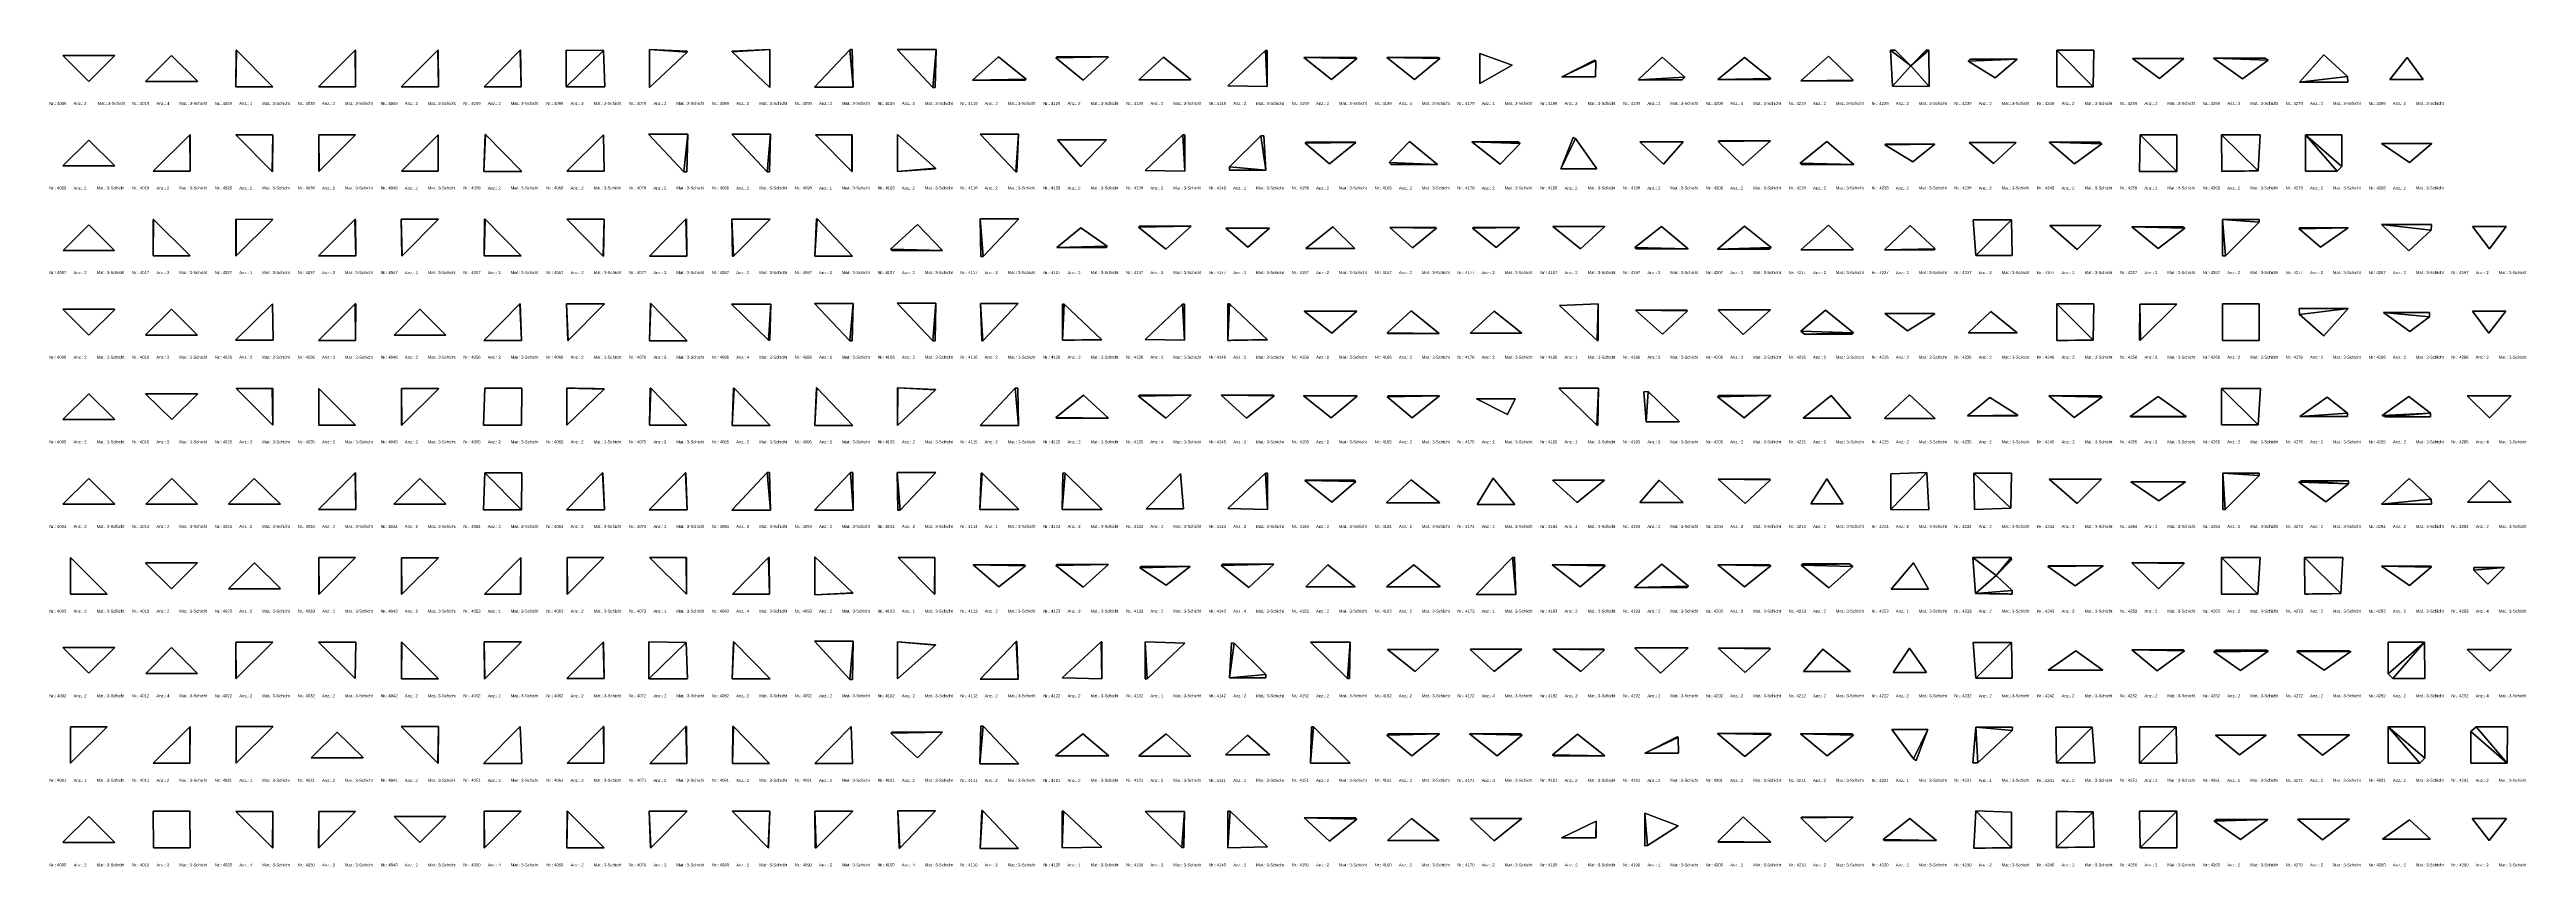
# Model space of a CAD drawing. Header units: millimetres. Extents: x -1099 to 66227, y -20588 to 1633.
import ezdxf

# ---------------------------------------------------------------- set-up
doc = ezdxf.new("R2010")
doc.units = ezdxf.units.MM
doc.header["$LTSCALE"] = 12.5
doc.layers.add('CURVES', color=1, linetype='Continuous', true_color=0xff0000)
doc.layers.add('TEXT', color=1, linetype='Continuous', true_color=0xff0000)
doc.styles.add('ARIAL_REGULAR', font='arial.ttf')

msp = doc.modelspace()

# ---------------------------------------------------------------- texts
at = {"layer": 'TEXT', "attachment_point": 7, "style": 'ARIAL_REGULAR'}
for s, insert, char_height, width in [('Nr.: 4009', (-1109, 126), 81.1, 1080.49), ('Anz.: 2', (-446, 126), 81.1, 853.81), ('Mat.: 3-Schicht', (208, 126), 81.15, 1665.28), ('Nr.: 4019', (1143, 126), 81.1, 1080.49), ('Anz.: 4', (1805, 126), 81.1, 854.69), ('Mat.: 3-Schicht', (2429, 126), 81.15, 1665.28), ('Nr.: 4029', (3394, 126), 81.1, 1080.49), ('Anz.: 1', (4057, 126), 81.1, 824.7), ('Mat.: 3-Schicht', (4680, 126), 81.15, 1665.28), ('Nr.: 4039', (5645, 126), 81.1, 1080.49), ('Anz.: 2', (6308, 126), 81.1, 853.81), ('Mat.: 3-Schicht', (6932, 126), 81.15, 1665.28), ('Nr.: 4049', (7897, 126), 81.1, 1080.49), ('Anz.: 2', (8559, 126), 81.1, 853.81), ('Mat.: 3-Schicht', (9183, 126), 81.15, 1665.28), ('Nr.: 4059', (10150, 126), 81.1, 1080.49), ('Anz.: 2', (10812, 126), 81.1, 853.81), ('Mat.: 3-Schicht', (11436, 126), 81.15, 1665.28), ('Nr.: 4069', (12401, 126), 81.1, 1080.49), ('Anz.: 2', (13064, 126), 81.1, 853.81), ('Mat.: 3-Schicht', (13688, 126), 81.15, 1665.28), ('Nr.: 4079', (14652, 126), 81.1, 1080.49), ('Anz.: 2', (15315, 126), 81.1, 853.81), ('Mat.: 3-Schicht', (15939, 126), 81.15, 1665.28), ('Nr.: 4089', (16904, 126), 81.1, 1080.49), ('Anz.: 2', (17566, 126), 81.1, 853.81), ('Mat.: 3-Schicht', (18190, 126), 81.15, 1665.28), ('Nr.: 4099', (19155, 126), 81.1, 1080.49), ('Anz.: 2', (19818, 126), 81.1, 853.81), ('Mat.: 3-Schicht', (20442, 126), 81.15, 1665.28), ('Nr.: 4109', (21406, 126), 81.1, 1080.49), ('Anz.: 2', (22069, 126), 81.1, 853.81), ('Mat.: 3-Schicht', (22693, 126), 81.15, 1665.28), ('Nr.: 4119', (23658, 126), 81.1, 1080.49), ('Anz.: 2', (24320, 126), 81.1, 853.81), ('Mat.: 3-Schicht', (24944, 126), 81.15, 1665.28), ('Nr.: 4129', (25909, 126), 81.1, 1080.49), ('Anz.: 2', (26572, 126), 81.1, 853.81), ('Mat.: 3-Schicht', (27196, 126), 81.15, 1665.28), ('Nr.: 4139', (28161, 126), 81.1, 1080.49), ('Anz.: 2', (28823, 126), 81.1, 853.81), ('Mat.: 3-Schicht', (29447, 126), 81.15, 1665.28), ('Nr.: 4149', (30412, 126), 81.1, 1080.49), ('Anz.: 2', (31074, 126), 81.1, 853.81), ('Mat.: 3-Schicht', (31698, 126), 81.15, 1665.28), ('Nr.: 4159', (32665, 126), 81.1, 1080.49), ('Anz.: 2', (33327, 126), 81.1, 853.81), ('Mat.: 3-Schicht', (33951, 126), 81.15, 1665.28), ('Nr.: 4169', (34916, 126), 81.1, 1080.49), ('Anz.: 4', (35579, 126), 81.1, 854.69), ('Mat.: 3-Schicht', (36203, 126), 81.15, 1665.28), ('Nr.: 4179', (37168, 126), 81.1, 1080.49), ('Anz.: 1', (37830, 126), 81.1, 824.7), ('Mat.: 3-Schicht', (38454, 126), 81.15, 1665.28), ('Nr.: 4189', (39419, 126), 81.1, 1080.49), ('Anz.: 2', (40082, 126), 81.1, 853.81), ('Mat.: 3-Schicht', (40705, 126), 81.15, 1665.28), ('Nr.: 4199', (41670, 126), 81.1, 1080.49), ('Anz.: 2', (42333, 126), 81.1, 853.81), ('Mat.: 3-Schicht', (42957, 126), 81.15, 1665.28), ('Nr.: 4209', (43922, 126), 81.1, 1080.49), ('Anz.: 4', (44584, 126), 81.1, 854.69), ('Mat.: 3-Schicht', (45208, 126), 81.15, 1665.28), ('Nr.: 4219', (46173, 126), 81.1, 1080.49), ('Anz.: 2', (46836, 126), 81.1, 853.81), ('Mat.: 3-Schicht', (47459, 126), 81.15, 1665.28), ('Nr.: 4229', (48424, 126), 81.1, 1080.49), ('Anz.: 2', (49087, 126), 81.1, 853.81), ('Mat.: 3-Schicht', (49711, 126), 81.15, 1665.28), ('Nr.: 4239', (50676, 126), 81.1, 1080.49), ('Anz.: 2', (51338, 126), 81.1, 853.81), ('Mat.: 3-Schicht', (51962, 126), 81.15, 1665.28), ('Nr.: 4249', (52927, 126), 81.1, 1080.49), ('Anz.: 2', (53590, 126), 81.1, 853.81), ('Mat.: 3-Schicht', (54214, 126), 81.15, 1665.28), ('Nr.: 4259', (55180, 126), 81.1, 1080.49), ('Anz.: 2', (55843, 126), 81.1, 853.81), ('Mat.: 3-Schicht', (56467, 126), 81.15, 1665.28), ('Nr.: 4269', (57431, 126), 81.1, 1080.49), ('Anz.: 2', (58094, 126), 81.1, 853.81), ('Mat.: 3-Schicht', (58718, 126), 81.15, 1665.28), ('Nr.: 4279', (59683, 126), 81.1, 1080.49), ('Anz.: 2', (60345, 126), 81.1, 853.81), ('Mat.: 3-Schicht', (60969, 126), 81.15, 1665.28), ('Nr.: 4289', (61934, 126), 81.1, 1080.49), ('Anz.: 2', (62597, 126), 81.1, 853.81), ('Mat.: 3-Schicht', (63221, 126), 81.15, 1665.28), ('Nr.: 4008', (-1109, -2175), 81.1, 1080.49), ('Anz.: 2', (-446, -2175), 81.1, 853.81), ('Mat.: 3-Schicht', (178, -2175), 81.15, 1665.28), ('Nr.: 4018', (1143, -2175), 81.1, 1080.49), ('Anz.: 2', (1805, -2175), 81.1, 853.81), ('Mat.: 3-Schicht', (2429, -2175), 81.15, 1665.28), ('Nr.: 4028', (3394, -2175), 81.1, 1080.49), ('Anz.: 2', (4057, -2175), 81.1, 853.81), ('Mat.: 3-Schicht', (4680, -2175), 81.15, 1665.28), ('Nr.: 4038', (5645, -2175), 81.1, 1080.49), ('Anz.: 2', (6308, -2175), 81.1, 853.81), ('Mat.: 3-Schicht', (6932, -2175), 81.15, 1665.28), ('Nr.: 4048', (7897, -2175), 81.1, 1080.49), ('Anz.: 2', (8559, -2175), 81.1, 853.81), ('Mat.: 3-Schicht', (9183, -2175), 81.15, 1665.28), ('Nr.: 4058', (10150, -2175), 81.1, 1080.49), ('Anz.: 2', (10812, -2175), 81.1, 853.81), ('Mat.: 3-Schicht', (11436, -2175), 81.15, 1665.28), ('Nr.: 4068', (12401, -2175), 81.1, 1080.49), ('Anz.: 2', (13064, -2175), 81.1, 853.81), ('Mat.: 3-Schicht', (13688, -2175), 81.15, 1665.28), ('Nr.: 4078', (14652, -2175), 81.1, 1080.49), ('Anz.: 2', (15315, -2175), 81.1, 853.81), ('Mat.: 3-Schicht', (15939, -2175), 81.15, 1665.28), ('Nr.: 4088', (16904, -2175), 81.1, 1080.49), ('Anz.: 2', (17566, -2175), 81.1, 853.81), ('Mat.: 3-Schicht', (18190, -2175), 81.15, 1665.28), ('Nr.: 4098', (19155, -2175), 81.1, 1080.49), ('Anz.: 1', (19818, -2175), 81.1, 824.7), ('Mat.: 3-Schicht', (20442, -2175), 81.15, 1665.28), ('Nr.: 4108', (21406, -2175), 81.1, 1080.49), ('Anz.: 2', (22069, -2175), 81.1, 853.81), ('Mat.: 3-Schicht', (22693, -2175), 81.15, 1665.28), ('Nr.: 4118', (23658, -2175), 81.1, 1080.49), ('Anz.: 2', (24320, -2175), 81.1, 853.81), ('Mat.: 3-Schicht', (24944, -2175), 81.15, 1665.28), ('Nr.: 4128', (25909, -2175), 81.1, 1080.49), ('Anz.: 2', (26572, -2175), 81.1, 853.81), ('Mat.: 3-Schicht', (27196, -2175), 81.15, 1665.28), ('Nr.: 4138', (28161, -2175), 81.1, 1080.49), ('Anz.: 2', (28823, -2175), 81.1, 853.81), ('Mat.: 3-Schicht', (29447, -2175), 81.15, 1665.28), ('Nr.: 4148', (30412, -2175), 81.1, 1080.49), ('Anz.: 2', (31074, -2175), 81.1, 853.81), ('Mat.: 3-Schicht', (31698, -2175), 81.15, 1665.28), ('Nr.: 4158', (32665, -2175), 81.1, 1080.49), ('Anz.: 2', (33327, -2175), 81.1, 853.81), ('Mat.: 3-Schicht', (33951, -2175), 81.15, 1665.28), ('Nr.: 4168', (34916, -2175), 81.1, 1080.49), ('Anz.: 2', (35579, -2175), 81.1, 853.81), ('Mat.: 3-Schicht', (36203, -2175), 81.15, 1665.28), ('Nr.: 4178', (37168, -2175), 81.1, 1080.49), ('Anz.: 2', (37830, -2175), 81.1, 853.81), ('Mat.: 3-Schicht', (38454, -2175), 81.15, 1665.28), ('Nr.: 4188', (39419, -2175), 81.1, 1080.49), ('Anz.: 2', (40082, -2175), 81.1, 853.81), ('Mat.: 3-Schicht', (40705, -2175), 81.15, 1665.28), ('Nr.: 4198', (41670, -2175), 81.1, 1080.49), ('Anz.: 2', (42333, -2175), 81.1, 853.81), ('Mat.: 3-Schicht', (42957, -2175), 81.15, 1665.28), ('Nr.: 4208', (43922, -2175), 81.1, 1080.49), ('Anz.: 2', (44584, -2175), 81.1, 853.81), ('Mat.: 3-Schicht', (45208, -2175), 81.15, 1665.28), ('Nr.: 4218', (46173, -2175), 81.1, 1080.49), ('Anz.: 2', (46836, -2175), 81.1, 853.81), ('Mat.: 3-Schicht', (47459, -2175), 81.15, 1665.28), ('Nr.: 4228', (48424, -2175), 81.1, 1080.49), ('Anz.: 2', (49087, -2175), 81.1, 853.81), ('Mat.: 3-Schicht', (49711, -2175), 81.15, 1665.28), ('Nr.: 4238', (50676, -2175), 81.1, 1080.49), ('Anz.: 2', (51338, -2175), 81.1, 853.81), ('Mat.: 3-Schicht', (51962, -2175), 81.15, 1665.28), ('Nr.: 4248', (52927, -2175), 81.1, 1080.49), ('Anz.: 2', (53590, -2175), 81.1, 853.81), ('Mat.: 3-Schicht', (54214, -2175), 81.15, 1665.28), ('Nr.: 4258', (55180, -2175), 81.1, 1080.49), ('Anz.: 2', (55843, -2175), 81.1, 853.81), ('Mat.: 3-Schicht', (56467, -2175), 81.15, 1665.28), ('Nr.: 4268', (57431, -2175), 81.1, 1080.49), ('Anz.: 2', (58094, -2175), 81.1, 853.81), ('Mat.: 3-Schicht', (58718, -2175), 81.15, 1665.28), ('Nr.: 4278', (59683, -2175), 81.1, 1080.49), ('Anz.: 2', (60345, -2175), 81.1, 853.81), ('Mat.: 3-Schicht', (60969, -2175), 81.15, 1665.28), ('Nr.: 4288', (61934, -2175), 81.1, 1080.49), ('Anz.: 2', (62597, -2175), 81.1, 853.81), ('Mat.: 3-Schicht', (63221, -2175), 81.15, 1665.28), ('Nr.: 4007', (-1109, -4477), 81.1, 1079.61), ('Anz.: 2', (-446, -4477), 81.1, 853.81), ('Mat.: 3-Schicht', (178, -4477), 81.15, 1665.28), ('Nr.: 4017', (1143, -4477), 81.1, 1079.61), ('Anz.: 2', (1805, -4477), 81.1, 853.81), ('Mat.: 3-Schicht', (2429, -4477), 81.15, 1665.28), ('Nr.: 4027', (3394, -4477), 81.1, 1079.61), ('Anz.: 1', (4057, -4477), 81.1, 824.7), ('Mat.: 3-Schicht', (4680, -4477), 81.15, 1665.28), ('Nr.: 4037', (5645, -4477), 81.1, 1079.61), ('Anz.: 2', (6308, -4477), 81.1, 853.81), ('Mat.: 3-Schicht', (6932, -4477), 81.15, 1665.28), ('Nr.: 4047', (7897, -4477), 81.1, 1079.61), ('Anz.: 2', (8559, -4477), 81.1, 853.81), ('Mat.: 3-Schicht', (9183, -4477), 81.15, 1665.28), ('Nr.: 4057', (10150, -4477), 81.1, 1079.61), ('Anz.: 2', (10812, -4477), 81.1, 853.81), ('Mat.: 3-Schicht', (11436, -4477), 81.15, 1665.28), ('Nr.: 4067', (12401, -4477), 81.1, 1079.61), ('Anz.: 2', (13064, -4477), 81.1, 853.81), ('Mat.: 3-Schicht', (13688, -4477), 81.15, 1665.28), ('Nr.: 4077', (14652, -4477), 81.1, 1079.61), ('Anz.: 2', (15315, -4477), 81.1, 853.81), ('Mat.: 3-Schicht', (15939, -4477), 81.15, 1665.28), ('Nr.: 4087', (16904, -4477), 81.1, 1079.61), ('Anz.: 2', (17566, -4477), 81.1, 853.81), ('Mat.: 3-Schicht', (18190, -4477), 81.15, 1665.28), ('Nr.: 4097', (19155, -4477), 81.1, 1079.61), ('Anz.: 2', (19818, -4477), 81.1, 853.81), ('Mat.: 3-Schicht', (20442, -4477), 81.15, 1665.28), ('Nr.: 4107', (21406, -4477), 81.1, 1079.61), ('Anz.: 2', (22069, -4477), 81.1, 853.81), ('Mat.: 3-Schicht', (22693, -4477), 81.15, 1665.28), ('Nr.: 4117', (23658, -4477), 81.1, 1079.61), ('Anz.: 2', (24320, -4477), 81.1, 853.81), ('Mat.: 3-Schicht', (24944, -4477), 81.15, 1665.28), ('Nr.: 4127', (25909, -4477), 81.1, 1079.61), ('Anz.: 2', (26572, -4477), 81.1, 853.81), ('Mat.: 3-Schicht', (27196, -4477), 81.15, 1665.28), ('Nr.: 4137', (28161, -4477), 81.1, 1079.61), ('Anz.: 2', (28823, -4477), 81.1, 853.81), ('Mat.: 3-Schicht', (29447, -4477), 81.15, 1665.28), ('Nr.: 4147', (30412, -4477), 81.1, 1079.61), ('Anz.: 2', (31074, -4477), 81.1, 853.81), ('Mat.: 3-Schicht', (31698, -4477), 81.15, 1665.28), ('Nr.: 4157', (32665, -4477), 81.1, 1079.61), ('Anz.: 2', (33327, -4477), 81.1, 853.81), ('Mat.: 3-Schicht', (33951, -4477), 81.15, 1665.28), ('Nr.: 4167', (34916, -4477), 81.1, 1079.61), ('Anz.: 2', (35579, -4477), 81.1, 853.81), ('Mat.: 3-Schicht', (36203, -4477), 81.15, 1665.28), ('Nr.: 4177', (37168, -4477), 81.1, 1079.61), ('Anz.: 2', (37830, -4477), 81.1, 853.81), ('Mat.: 3-Schicht', (38454, -4477), 81.15, 1665.28), ('Nr.: 4187', (39419, -4477), 81.1, 1079.61), ('Anz.: 2', (40082, -4477), 81.1, 853.81), ('Mat.: 3-Schicht', (40705, -4477), 81.15, 1665.28), ('Nr.: 4197', (41670, -4477), 81.1, 1079.61), ('Anz.: 2', (42333, -4477), 81.1, 853.81), ('Mat.: 3-Schicht', (42957, -4477), 81.15, 1665.28), ('Nr.: 4207', (43922, -4477), 81.1, 1079.61), ('Anz.: 2', (44584, -4477), 81.1, 853.81), ('Mat.: 3-Schicht', (45208, -4477), 81.15, 1665.28), ('Nr.: 4217', (46173, -4477), 81.1, 1079.61), ('Anz.: 2', (46836, -4477), 81.1, 853.81), ('Mat.: 3-Schicht', (47459, -4477), 81.15, 1665.28), ('Nr.: 4227', (48424, -4477), 81.1, 1079.61), ('Anz.: 2', (49087, -4477), 81.1, 853.81), ('Mat.: 3-Schicht', (49711, -4477), 81.15, 1665.28), ('Nr.: 4237', (50676, -4477), 81.1, 1079.61), ('Anz.: 2', (51338, -4477), 81.1, 853.81), ('Mat.: 3-Schicht', (51962, -4477), 81.15, 1665.28), ('Nr.: 4247', (52927, -4477), 81.1, 1079.61), ('Anz.: 2', (53590, -4477), 81.1, 853.81), ('Mat.: 3-Schicht', (54214, -4477), 81.15, 1665.28), ('Nr.: 4257', (55180, -4477), 81.1, 1079.61), ('Anz.: 2', (55843, -4477), 81.1, 853.81), ('Mat.: 3-Schicht', (56467, -4477), 81.15, 1665.28), ('Nr.: 4267', (57431, -4477), 81.1, 1079.61), ('Anz.: 2', (58094, -4477), 81.1, 853.81), ('Mat.: 3-Schicht', (58718, -4477), 81.15, 1665.28), ('Nr.: 4277', (59683, -4477), 81.1, 1079.61), ('Anz.: 2', (60345, -4477), 81.1, 853.81), ('Mat.: 3-Schicht', (60969, -4477), 81.15, 1665.28), ('Nr.: 4287', (61934, -4477), 81.1, 1079.61), ('Anz.: 2', (62597, -4477), 81.1, 853.81), ('Mat.: 3-Schicht', (63221, -4477), 81.15, 1665.28), ('Nr.: 4297', (64185, -4477), 81.1, 1079.61), ('Anz.: 2', (64848, -4477), 81.1, 853.81), ('Mat.: 3-Schicht', (65472, -4477), 81.15, 1665.28), ('Nr.: 4006', (-1109, -6778), 81.1, 1079.61), ('Anz.: 2', (-446, -6778), 81.1, 853.81), ('Mat.: 3-Schicht', (178, -6778), 81.15, 1665.28), ('Nr.: 4016', (1143, -6778), 81.1, 1079.61), ('Anz.: 2', (1805, -6778), 81.1, 853.81), ('Mat.: 3-Schicht', (2429, -6778), 81.15, 1665.28), ('Nr.: 4026', (3394, -6778), 81.1, 1079.61), ('Anz.: 2', (4057, -6778), 81.1, 853.81), ('Mat.: 3-Schicht', (4680, -6778), 81.15, 1665.28), ('Nr.: 4036', (5645, -6778), 81.1, 1079.61), ('Anz.: 2', (6308, -6778), 81.1, 853.81), ('Mat.: 3-Schicht', (6932, -6778), 81.15, 1665.28), ('Nr.: 4046', (7897, -6778), 81.1, 1079.61), ('Anz.: 2', (8559, -6778), 81.1, 853.81), ('Mat.: 3-Schicht', (9183, -6778), 81.15, 1665.28), ('Nr.: 4056', (10150, -6778), 81.1, 1079.61), ('Anz.: 2', (10812, -6778), 81.1, 853.81), ('Mat.: 3-Schicht', (11436, -6778), 81.15, 1665.28), ('Nr.: 4066', (12401, -6778), 81.1, 1079.61), ('Anz.: 2', (13064, -6778), 81.1, 853.81), ('Mat.: 3-Schicht', (13688, -6778), 81.15, 1665.28), ('Nr.: 4076', (14652, -6778), 81.1, 1079.61), ('Anz.: 2', (15315, -6778), 81.1, 853.81), ('Mat.: 3-Schicht', (15939, -6778), 81.15, 1665.28), ('Nr.: 4086', (16904, -6778), 81.1, 1079.61), ('Anz.: 4', (17566, -6778), 81.1, 854.69), ('Mat.: 3-Schicht', (18190, -6778), 81.15, 1665.28), ('Nr.: 4096', (19155, -6778), 81.1, 1079.61), ('Anz.: 2', (19818, -6778), 81.1, 853.81), ('Mat.: 3-Schicht', (20442, -6778), 81.15, 1665.28), ('Nr.: 4106', (21406, -6778), 81.1, 1079.61), ('Anz.: 2', (22069, -6778), 81.1, 853.81), ('Mat.: 3-Schicht', (22693, -6778), 81.15, 1665.28), ('Nr.: 4116', (23658, -6778), 81.1, 1079.61), ('Anz.: 2', (24320, -6778), 81.1, 853.81), ('Mat.: 3-Schicht', (24944, -6778), 81.15, 1665.28), ('Nr.: 4126', (25909, -6778), 81.1, 1079.61), ('Anz.: 2', (26572, -6778), 81.1, 853.81), ('Mat.: 3-Schicht', (27196, -6778), 81.15, 1665.28), ('Nr.: 4136', (28161, -6778), 81.1, 1079.61), ('Anz.: 2', (28823, -6778), 81.1, 853.81), ('Mat.: 3-Schicht', (29447, -6778), 81.15, 1665.28), ('Nr.: 4146', (30412, -6778), 81.1, 1079.61), ('Anz.: 2', (31074, -6778), 81.1, 853.81), ('Mat.: 3-Schicht', (31698, -6778), 81.15, 1665.28), ('Nr.: 4156', (32665, -6778), 81.1, 1079.61), ('Anz.: 2', (33327, -6778), 81.1, 853.81), ('Mat.: 3-Schicht', (33951, -6778), 81.15, 1665.28), ('Nr.: 4166', (34916, -6778), 81.1, 1079.61), ('Anz.: 2', (35579, -6778), 81.1, 853.81), ('Mat.: 3-Schicht', (36203, -6778), 81.15, 1665.28), ('Nr.: 4176', (37168, -6778), 81.1, 1079.61), ('Anz.: 2', (37830, -6778), 81.1, 853.81), ('Mat.: 3-Schicht', (38454, -6778), 81.15, 1665.28), ('Nr.: 4186', (39419, -6778), 81.1, 1079.61), ('Anz.: 1', (40082, -6778), 81.1, 824.7), ('Mat.: 3-Schicht', (40705, -6778), 81.15, 1665.28), ('Nr.: 4196', (41670, -6778), 81.1, 1079.61), ('Anz.: 2', (42333, -6778), 81.1, 853.81), ('Mat.: 3-Schicht', (42957, -6778), 81.15, 1665.28), ('Nr.: 4206', (43922, -6778), 81.1, 1079.61), ('Anz.: 2', (44584, -6778), 81.1, 853.81), ('Mat.: 3-Schicht', (45208, -6778), 81.15, 1665.28), ('Nr.: 4216', (46173, -6778), 81.1, 1079.61), ('Anz.: 2', (46836, -6778), 81.1, 853.81), ('Mat.: 3-Schicht', (47459, -6778), 81.15, 1665.28), ('Nr.: 4226', (48424, -6778), 81.1, 1079.61), ('Anz.: 2', (49087, -6778), 81.1, 853.81), ('Mat.: 3-Schicht', (49711, -6778), 81.15, 1665.28), ('Nr.: 4236', (50676, -6778), 81.1, 1079.61), ('Anz.: 2', (51338, -6778), 81.1, 853.81), ('Mat.: 3-Schicht', (51962, -6778), 81.15, 1665.28), ('Nr.: 4246', (52927, -6778), 81.1, 1079.61), ('Anz.: 2', (53590, -6778), 81.1, 853.81), ('Mat.: 3-Schicht', (54214, -6778), 81.15, 1665.28), ('Nr.: 4256', (55180, -6778), 81.1, 1079.61), ('Anz.: 2', (55843, -6778), 81.1, 853.81), ('Mat.: 3-Schicht', (56467, -6778), 81.15, 1665.28), ('Nr.: 4266', (57431, -6778), 81.1, 1079.61), ('Anz.: 2', (58094, -6778), 81.1, 853.81), ('Mat.: 3-Schicht', (58718, -6778), 81.15, 1665.28), ('Nr.: 4276', (59683, -6778), 81.1, 1079.61), ('Anz.: 2', (60345, -6778), 81.1, 853.81), ('Mat.: 3-Schicht', (60969, -6778), 81.15, 1665.28), ('Nr.: 4286', (61934, -6778), 81.1, 1079.61), ('Anz.: 2', (62597, -6778), 81.1, 853.81), ('Mat.: 3-Schicht', (63221, -6778), 81.15, 1665.28), ('Nr.: 4296', (64185, -6778), 81.1, 1079.61), ('Anz.: 2', (64848, -6778), 81.1, 853.81), ('Mat.: 3-Schicht', (65472, -6778), 81.15, 1665.28), ('Nr.: 4005', (-1109, -9081), 81.1, 1081.37), ('Anz.: 2', (-446, -9081), 81.1, 853.81), ('Mat.: 3-Schicht', (178, -9081), 81.15, 1665.28), ('Nr.: 4015', (1143, -9081), 81.1, 1081.37), ('Anz.: 2', (1805, -9081), 81.1, 853.81), ('Mat.: 3-Schicht', (2429, -9081), 81.15, 1665.28), ('Nr.: 4025', (3394, -9081), 81.1, 1081.37), ('Anz.: 2', (4057, -9081), 81.1, 853.81), ('Mat.: 3-Schicht', (4680, -9081), 81.15, 1665.28), ('Nr.: 4035', (5645, -9081), 81.1, 1081.37), ('Anz.: 2', (6308, -9081), 81.1, 853.81), ('Mat.: 3-Schicht', (6932, -9081), 81.15, 1665.28), ('Nr.: 4045', (7897, -9081), 81.1, 1081.37), ('Anz.: 2', (8559, -9081), 81.1, 853.81), ('Mat.: 3-Schicht', (9183, -9081), 81.15, 1665.28), ('Nr.: 4055', (10150, -9081), 81.1, 1081.37), ('Anz.: 2', (10812, -9081), 81.1, 853.81), ('Mat.: 3-Schicht', (11436, -9081), 81.15, 1665.28), ('Nr.: 4065', (12401, -9081), 81.1, 1081.37), ('Anz.: 2', (13064, -9081), 81.1, 853.81), ('Mat.: 3-Schicht', (13688, -9081), 81.15, 1665.28), ('Nr.: 4075', (14652, -9081), 81.1, 1081.37), ('Anz.: 2', (15315, -9081), 81.1, 853.81), ('Mat.: 3-Schicht', (15939, -9081), 81.15, 1665.28), ('Nr.: 4085', (16904, -9081), 81.1, 1081.37), ('Anz.: 2', (17566, -9081), 81.1, 853.81), ('Mat.: 3-Schicht', (18190, -9081), 81.15, 1665.28), ('Nr.: 4095', (19155, -9081), 81.1, 1081.37), ('Anz.: 2', (19818, -9081), 81.1, 853.81), ('Mat.: 3-Schicht', (20442, -9081), 81.15, 1665.28), ('Nr.: 4105', (21406, -9081), 81.1, 1081.37), ('Anz.: 2', (22069, -9081), 81.1, 853.81), ('Mat.: 3-Schicht', (22693, -9081), 81.15, 1665.28), ('Nr.: 4115', (23658, -9081), 81.1, 1081.37), ('Anz.: 2', (24320, -9081), 81.1, 853.81), ('Mat.: 3-Schicht', (24944, -9081), 81.15, 1665.28), ('Nr.: 4125', (25909, -9081), 81.1, 1081.37), ('Anz.: 2', (26572, -9081), 81.1, 853.81), ('Mat.: 3-Schicht', (27196, -9081), 81.15, 1665.28), ('Nr.: 4135', (28161, -9081), 81.1, 1081.37), ('Anz.: 4', (28823, -9081), 81.1, 854.69), ('Mat.: 3-Schicht', (29447, -9081), 81.15, 1665.28), ('Nr.: 4145', (30412, -9081), 81.1, 1081.37), ('Anz.: 2', (31074, -9081), 81.1, 853.81), ('Mat.: 3-Schicht', (31698, -9081), 81.15, 1665.28), ('Nr.: 4155', (32665, -9081), 81.1, 1081.37), ('Anz.: 2', (33327, -9081), 81.1, 853.81), ('Mat.: 3-Schicht', (33951, -9081), 81.15, 1665.28), ('Nr.: 4165', (34916, -9081), 81.1, 1081.37), ('Anz.: 2', (35579, -9081), 81.1, 853.81), ('Mat.: 3-Schicht', (36203, -9081), 81.15, 1665.28), ('Nr.: 4175', (37168, -9081), 81.1, 1081.37), ('Anz.: 2', (37830, -9081), 81.1, 853.81), ('Mat.: 3-Schicht', (38454, -9081), 81.15, 1665.28), ('Nr.: 4185', (39419, -9081), 81.1, 1081.37), ('Anz.: 1', (40082, -9081), 81.1, 824.7), ('Mat.: 3-Schicht', (40705, -9081), 81.15, 1665.28), ('Nr.: 4195', (41670, -9081), 81.1, 1081.37), ('Anz.: 2', (42333, -9081), 81.1, 853.81), ('Mat.: 3-Schicht', (42957, -9081), 81.15, 1665.28), ('Nr.: 4205', (43922, -9081), 81.1, 1081.37), ('Anz.: 2', (44584, -9081), 81.1, 853.81), ('Mat.: 3-Schicht', (45208, -9081), 81.15, 1665.28), ('Nr.: 4215', (46173, -9081), 81.1, 1081.37), ('Anz.: 2', (46836, -9081), 81.1, 853.81), ('Mat.: 3-Schicht', (47459, -9081), 81.15, 1665.28), ('Nr.: 4225', (48424, -9081), 81.1, 1081.37), ('Anz.: 2', (49087, -9081), 81.1, 853.81), ('Mat.: 3-Schicht', (49711, -9081), 81.15, 1665.28), ('Nr.: 4235', (50676, -9081), 81.1, 1081.37), ('Anz.: 2', (51338, -9081), 81.1, 853.81), ('Mat.: 3-Schicht', (51962, -9081), 81.15, 1665.28), ('Nr.: 4245', (52927, -9081), 81.1, 1081.37), ('Anz.: 2', (53590, -9081), 81.1, 853.81), ('Mat.: 3-Schicht', (54214, -9081), 81.15, 1665.28), ('Nr.: 4255', (55180, -9081), 81.1, 1081.37), ('Anz.: 2', (55843, -9081), 81.1, 853.81), ('Mat.: 3-Schicht', (56467, -9081), 81.15, 1665.28), ('Nr.: 4265', (57431, -9081), 81.1, 1081.37), ('Anz.: 2', (58094, -9081), 81.1, 853.81), ('Mat.: 3-Schicht', (58718, -9081), 81.15, 1665.28), ('Nr.: 4275', (59683, -9081), 81.1, 1081.37), ('Anz.: 2', (60345, -9081), 81.1, 853.81), ('Mat.: 3-Schicht', (60969, -9081), 81.15, 1665.28), ('Nr.: 4285', (61934, -9081), 81.1, 1081.37), ('Anz.: 2', (62597, -9081), 81.1, 853.81), ('Mat.: 3-Schicht', (63221, -9081), 81.15, 1665.28), ('Nr.: 4295', (64185, -9081), 81.1, 1081.37), ('Anz.: 4', (64848, -9081), 81.1, 854.69), ('Mat.: 3-Schicht', (65472, -9081), 81.15, 1665.28), ('Nr.: 4004', (-1109, -11381), 81.1, 1078.73), ('Anz.: 2', (-446, -11381), 81.1, 853.81), ('Mat.: 3-Schicht', (178, -11381), 81.15, 1665.28), ('Nr.: 4014', (1143, -11381), 81.1, 1078.73), ('Anz.: 2', (1805, -11381), 81.1, 853.81), ('Mat.: 3-Schicht', (2429, -11381), 81.15, 1665.28), ('Nr.: 4024', (3394, -11381), 81.1, 1078.73), ('Anz.: 2', (4057, -11381), 81.1, 853.81), ('Mat.: 3-Schicht', (4680, -11381), 81.15, 1665.28), ('Nr.: 4034', (5645, -11381), 81.1, 1078.73), ('Anz.: 2', (6308, -11381), 81.1, 853.81), ('Mat.: 3-Schicht', (6932, -11381), 81.15, 1665.28), ('Nr.: 4044', (7897, -11381), 81.1, 1078.73), ('Anz.: 2', (8559, -11381), 81.1, 853.81), ('Mat.: 3-Schicht', (9183, -11381), 81.15, 1665.28), ('Nr.: 4054', (10150, -11381), 81.1, 1078.73), ('Anz.: 2', (10812, -11381), 81.1, 853.81), ('Mat.: 3-Schicht', (11436, -11381), 81.15, 1665.28), ('Nr.: 4064', (12401, -11381), 81.1, 1078.73), ('Anz.: 2', (13064, -11381), 81.1, 853.81), ('Mat.: 3-Schicht', (13688, -11381), 81.15, 1665.28), ('Nr.: 4074', (14652, -11381), 81.1, 1078.73), ('Anz.: 2', (15315, -11381), 81.1, 853.81), ('Mat.: 3-Schicht', (15939, -11381), 81.15, 1665.28), ('Nr.: 4084', (16904, -11381), 81.1, 1078.73), ('Anz.: 2', (17566, -11381), 81.1, 853.81), ('Mat.: 3-Schicht', (18190, -11381), 81.15, 1665.28), ('Nr.: 4094', (19155, -11381), 81.1, 1078.73), ('Anz.: 2', (19818, -11381), 81.1, 853.81), ('Mat.: 3-Schicht', (20442, -11381), 81.15, 1665.28), ('Nr.: 4104', (21406, -11381), 81.1, 1078.73), ('Anz.: 2', (22069, -11381), 81.1, 853.81), ('Mat.: 3-Schicht', (22693, -11381), 81.15, 1665.28), ('Nr.: 4114', (23658, -11381), 81.1, 1078.73), ('Anz.: 1', (24320, -11381), 81.1, 824.7), ('Mat.: 3-Schicht', (24944, -11381), 81.15, 1665.28), ('Nr.: 4124', (25909, -11381), 81.1, 1078.73), ('Anz.: 2', (26572, -11381), 81.1, 853.81), ('Mat.: 3-Schicht', (27196, -11381), 81.15, 1665.28), ('Nr.: 4134', (28161, -11381), 81.1, 1078.73), ('Anz.: 2', (28823, -11381), 81.1, 853.81), ('Mat.: 3-Schicht', (29447, -11381), 81.15, 1665.28), ('Nr.: 4144', (30412, -11381), 81.1, 1078.73), ('Anz.: 2', (31074, -11381), 81.1, 853.81), ('Mat.: 3-Schicht', (31698, -11381), 81.15, 1665.28), ('Nr.: 4154', (32665, -11381), 81.1, 1078.73), ('Anz.: 2', (33327, -11381), 81.1, 853.81), ('Mat.: 3-Schicht', (33951, -11381), 81.15, 1665.28), ('Nr.: 4164', (34916, -11381), 81.1, 1078.73), ('Anz.: 2', (35579, -11381), 81.1, 853.81), ('Mat.: 3-Schicht', (36203, -11381), 81.15, 1665.28), ('Nr.: 4174', (37168, -11381), 81.1, 1078.73), ('Anz.: 2', (37830, -11381), 81.1, 853.81), ('Mat.: 3-Schicht', (38454, -11381), 81.15, 1665.28), ('Nr.: 4184', (39419, -11381), 81.1, 1078.73), ('Anz.: 4', (40082, -11381), 81.1, 854.69), ('Mat.: 3-Schicht', (40705, -11381), 81.15, 1665.28), ('Nr.: 4194', (41670, -11381), 81.1, 1078.73), ('Anz.: 2', (42333, -11381), 81.1, 853.81), ('Mat.: 3-Schicht', (42957, -11381), 81.15, 1665.28), ('Nr.: 4204', (43922, -11381), 81.1, 1078.73), ('Anz.: 2', (44584, -11381), 81.1, 853.81), ('Mat.: 3-Schicht', (45208, -11381), 81.15, 1665.28), ('Nr.: 4214', (46173, -11381), 81.1, 1078.73), ('Anz.: 2', (46836, -11381), 81.1, 853.81), ('Mat.: 3-Schicht', (47459, -11381), 81.15, 1665.28), ('Nr.: 4224', (48424, -11381), 81.1, 1078.73), ('Anz.: 2', (49087, -11381), 81.1, 853.81), ('Mat.: 3-Schicht', (49711, -11381), 81.15, 1665.28), ('Nr.: 4234', (50676, -11381), 81.1, 1078.73), ('Anz.: 2', (51338, -11381), 81.1, 853.81), ('Mat.: 3-Schicht', (51962, -11381), 81.15, 1665.28), ('Nr.: 4244', (52927, -11381), 81.1, 1078.73), ('Anz.: 2', (53590, -11381), 81.1, 853.81), ('Mat.: 3-Schicht', (54214, -11381), 81.15, 1665.28), ('Nr.: 4254', (55180, -11381), 81.1, 1078.73), ('Anz.: 2', (55843, -11381), 81.1, 853.81), ('Mat.: 3-Schicht', (56467, -11381), 81.15, 1665.28), ('Nr.: 4264', (57431, -11381), 81.1, 1078.73), ('Anz.: 2', (58094, -11381), 81.1, 853.81), ('Mat.: 3-Schicht', (58718, -11381), 81.15, 1665.28), ('Nr.: 4274', (59683, -11381), 81.1, 1078.73), ('Anz.: 2', (60345, -11381), 81.1, 853.81), ('Mat.: 3-Schicht', (60969, -11381), 81.15, 1665.28), ('Nr.: 4284', (61934, -11381), 81.1, 1078.73), ('Anz.: 2', (62597, -11381), 81.1, 853.81), ('Mat.: 3-Schicht', (63221, -11381), 81.15, 1665.28), ('Nr.: 4294', (64185, -11381), 81.1, 1078.73), ('Anz.: 2', (64848, -11381), 81.1, 853.81), ('Mat.: 3-Schicht', (65472, -11381), 81.15, 1665.28), ('Nr.: 4003', (-1109, -13684), 81.1, 1079.61), ('Anz.: 2', (-446, -13684), 81.1, 853.81), ('Mat.: 3-Schicht', (178, -13684), 81.15, 1665.28), ('Nr.: 4013', (1143, -13684), 81.1, 1079.61), ('Anz.: 2', (1805, -13684), 81.1, 853.81), ('Mat.: 3-Schicht', (2429, -13684), 81.15, 1665.28), ('Nr.: 4023', (3394, -13684), 81.1, 1079.61), ('Anz.: 2', (4057, -13684), 81.1, 853.81), ('Mat.: 3-Schicht', (4680, -13684), 81.15, 1665.28), ('Nr.: 4033', (5645, -13684), 81.1, 1079.61), ('Anz.: 2', (6308, -13684), 81.1, 853.81), ('Mat.: 3-Schicht', (6932, -13684), 81.15, 1665.28), ('Nr.: 4043', (7897, -13684), 81.1, 1079.61), ('Anz.: 2', (8559, -13684), 81.1, 853.81), ('Mat.: 3-Schicht', (9183, -13684), 81.15, 1665.28), ('Nr.: 4053', (10150, -13684), 81.1, 1079.61), ('Anz.: 1', (10812, -13684), 81.1, 824.7), ('Mat.: 3-Schicht', (11436, -13684), 81.15, 1665.28), ('Nr.: 4063', (12401, -13684), 81.1, 1079.61), ('Anz.: 2', (13064, -13684), 81.1, 853.81), ('Mat.: 3-Schicht', (13688, -13684), 81.15, 1665.28), ('Nr.: 4073', (14652, -13684), 81.1, 1079.61), ('Anz.: 1', (15315, -13684), 81.1, 824.7), ('Mat.: 3-Schicht', (15939, -13684), 81.15, 1665.28), ('Nr.: 4083', (16904, -13684), 81.1, 1079.61), ('Anz.: 4', (17566, -13684), 81.1, 854.69), ('Mat.: 3-Schicht', (18190, -13684), 81.15, 1665.28), ('Nr.: 4093', (19155, -13684), 81.1, 1079.61), ('Anz.: 2', (19818, -13684), 81.1, 853.81), ('Mat.: 3-Schicht', (20442, -13684), 81.15, 1665.28), ('Nr.: 4103', (21406, -13684), 81.1, 1079.61), ('Anz.: 1', (22069, -13684), 81.1, 824.7), ('Mat.: 3-Schicht', (22693, -13684), 81.15, 1665.28), ('Nr.: 4113', (23658, -13684), 81.1, 1079.61), ('Anz.: 2', (24320, -13684), 81.1, 853.81), ('Mat.: 3-Schicht', (24944, -13684), 81.15, 1665.28), ('Nr.: 4123', (25909, -13684), 81.1, 1079.61), ('Anz.: 2', (26572, -13684), 81.1, 853.81), ('Mat.: 3-Schicht', (27196, -13684), 81.15, 1665.28), ('Nr.: 4133', (28161, -13684), 81.1, 1079.61), ('Anz.: 2', (28823, -13684), 81.1, 853.81), ('Mat.: 3-Schicht', (29447, -13684), 81.15, 1665.28), ('Nr.: 4143', (30412, -13684), 81.1, 1079.61), ('Anz.: 4', (31074, -13684), 81.1, 854.69), ('Mat.: 3-Schicht', (31698, -13684), 81.15, 1665.28), ('Nr.: 4153', (32665, -13684), 81.1, 1079.61), ('Anz.: 2', (33327, -13684), 81.1, 853.81), ('Mat.: 3-Schicht', (33951, -13684), 81.15, 1665.28), ('Nr.: 4163', (34916, -13684), 81.1, 1079.61), ('Anz.: 2', (35579, -13684), 81.1, 853.81), ('Mat.: 3-Schicht', (36203, -13684), 81.15, 1665.28), ('Nr.: 4173', (37168, -13684), 81.1, 1079.61), ('Anz.: 1', (37830, -13684), 81.1, 824.7), ('Mat.: 3-Schicht', (38454, -13684), 81.15, 1665.28), ('Nr.: 4183', (39419, -13684), 81.1, 1079.61), ('Anz.: 2', (40082, -13684), 81.1, 853.81), ('Mat.: 3-Schicht', (40705, -13684), 81.15, 1665.28), ('Nr.: 4193', (41670, -13684), 81.1, 1079.61), ('Anz.: 2', (42333, -13684), 81.1, 853.81), ('Mat.: 3-Schicht', (42957, -13684), 81.15, 1665.28), ('Nr.: 4203', (43922, -13684), 81.1, 1079.61), ('Anz.: 2', (44584, -13684), 81.1, 853.81), ('Mat.: 3-Schicht', (45208, -13684), 81.15, 1665.28), ('Nr.: 4213', (46173, -13684), 81.1, 1079.61), ('Anz.: 2', (46836, -13684), 81.1, 853.81), ('Mat.: 3-Schicht', (47459, -13684), 81.15, 1665.28), ('Nr.: 4223', (48424, -13684), 81.1, 1079.61), ('Anz.: 1', (49087, -13684), 81.1, 824.7), ('Mat.: 3-Schicht', (49711, -13684), 81.15, 1665.28), ('Nr.: 4233', (50676, -13684), 81.1, 1079.61), ('Anz.: 2', (51338, -13684), 81.1, 853.81), ('Mat.: 3-Schicht', (51962, -13684), 81.15, 1665.28), ('Nr.: 4243', (52927, -13684), 81.1, 1079.61), ('Anz.: 2', (53590, -13684), 81.1, 853.81), ('Mat.: 3-Schicht', (54214, -13684), 81.15, 1665.28), ('Nr.: 4253', (55180, -13684), 81.1, 1079.61), ('Anz.: 2', (55843, -13684), 81.1, 853.81), ('Mat.: 3-Schicht', (56467, -13684), 81.15, 1665.28), ('Nr.: 4263', (57431, -13684), 81.1, 1079.61), ('Anz.: 2', (58094, -13684), 81.1, 853.81), ('Mat.: 3-Schicht', (58718, -13684), 81.15, 1665.28), ('Nr.: 4273', (59683, -13684), 81.1, 1079.61), ('Anz.: 2', (60345, -13684), 81.1, 853.81), ('Mat.: 3-Schicht', (60969, -13684), 81.15, 1665.28), ('Nr.: 4283', (61934, -13684), 81.1, 1079.61), ('Anz.: 2', (62597, -13684), 81.1, 853.81), ('Mat.: 3-Schicht', (63221, -13684), 81.15, 1665.28), ('Nr.: 4293', (64185, -13684), 81.1, 1079.61), ('Anz.: 4', (64848, -13684), 81.1, 854.69), ('Mat.: 3-Schicht', (65472, -13684), 81.15, 1665.28), ('Nr.: 4002', (-1109, -15985), 81.1, 1077.85), ('Anz.: 2', (-446, -15985), 81.1, 853.81), ('Mat.: 3-Schicht', (178, -15985), 81.15, 1665.28), ('Nr.: 4012', (1143, -15985), 81.1, 1077.85), ('Anz.: 4', (1805, -15985), 81.1, 854.69), ('Mat.: 3-Schicht', (2429, -15985), 81.15, 1665.28), ('Nr.: 4022', (3394, -15985), 81.1, 1077.85), ('Anz.: 2', (4057, -15985), 81.1, 853.81), ('Mat.: 3-Schicht', (4680, -15985), 81.15, 1665.28), ('Nr.: 4032', (5645, -15985), 81.1, 1077.85), ('Anz.: 2', (6308, -15985), 81.1, 853.81), ('Mat.: 3-Schicht', (6932, -15985), 81.15, 1665.28), ('Nr.: 4042', (7897, -15985), 81.1, 1077.85), ('Anz.: 2', (8559, -15985), 81.1, 853.81), ('Mat.: 3-Schicht', (9183, -15985), 81.15, 1665.28), ('Nr.: 4052', (10150, -15985), 81.1, 1077.85), ('Anz.: 2', (10812, -15985), 81.1, 853.81), ('Mat.: 3-Schicht', (11436, -15985), 81.15, 1665.28), ('Nr.: 4062', (12401, -15985), 81.1, 1077.85), ('Anz.: 2', (13064, -15985), 81.1, 853.81), ('Mat.: 3-Schicht', (13688, -15985), 81.15, 1665.28), ('Nr.: 4072', (14652, -15985), 81.1, 1077.85), ('Anz.: 2', (15315, -15985), 81.1, 853.81), ('Mat.: 3-Schicht', (15939, -15985), 81.15, 1665.28), ('Nr.: 4082', (16904, -15985), 81.1, 1077.85), ('Anz.: 2', (17566, -15985), 81.1, 853.81), ('Mat.: 3-Schicht', (18190, -15985), 81.15, 1665.28), ('Nr.: 4092', (19155, -15985), 81.1, 1077.85), ('Anz.: 2', (19818, -15985), 81.1, 853.81), ('Mat.: 3-Schicht', (20442, -15985), 81.15, 1665.28), ('Nr.: 4102', (21406, -15985), 81.1, 1077.85), ('Anz.: 2', (22069, -15985), 81.1, 853.81), ('Mat.: 3-Schicht', (22693, -15985), 81.15, 1665.28), ('Nr.: 4112', (23658, -15985), 81.1, 1077.85), ('Anz.: 2', (24320, -15985), 81.1, 853.81), ('Mat.: 3-Schicht', (24944, -15985), 81.15, 1665.28), ('Nr.: 4122', (25909, -15985), 81.1, 1077.85), ('Anz.: 2', (26572, -15985), 81.1, 853.81), ('Mat.: 3-Schicht', (27196, -15985), 81.15, 1665.28), ('Nr.: 4132', (28161, -15985), 81.1, 1077.85), ('Anz.: 1', (28823, -15985), 81.1, 824.7), ('Mat.: 3-Schicht', (29447, -15985), 81.15, 1665.28), ('Nr.: 4142', (30412, -15985), 81.1, 1077.85), ('Anz.: 2', (31074, -15985), 81.1, 853.81), ('Mat.: 3-Schicht', (31698, -15985), 81.15, 1665.28), ('Nr.: 4152', (32665, -15985), 81.1, 1077.85), ('Anz.: 2', (33327, -15985), 81.1, 853.81), ('Mat.: 3-Schicht', (33951, -15985), 81.15, 1665.28), ('Nr.: 4162', (34916, -15985), 81.1, 1077.85), ('Anz.: 2', (35579, -15985), 81.1, 853.81), ('Mat.: 3-Schicht', (36203, -15985), 81.15, 1665.28), ('Nr.: 4172', (37168, -15985), 81.1, 1077.85), ('Anz.: 4', (37830, -15985), 81.1, 854.69), ('Mat.: 3-Schicht', (38454, -15985), 81.15, 1665.28), ('Nr.: 4182', (39419, -15985), 81.1, 1077.85), ('Anz.: 2', (40082, -15985), 81.1, 853.81), ('Mat.: 3-Schicht', (40705, -15985), 81.15, 1665.28), ('Nr.: 4192', (41670, -15985), 81.1, 1077.85), ('Anz.: 2', (42333, -15985), 81.1, 853.81), ('Mat.: 3-Schicht', (42957, -15985), 81.15, 1665.28), ('Nr.: 4202', (43922, -15985), 81.1, 1077.85), ('Anz.: 2', (44584, -15985), 81.1, 853.81), ('Mat.: 3-Schicht', (45208, -15985), 81.15, 1665.28), ('Nr.: 4212', (46173, -15985), 81.1, 1077.85), ('Anz.: 2', (46836, -15985), 81.1, 853.81), ('Mat.: 3-Schicht', (47459, -15985), 81.15, 1665.28), ('Nr.: 4222', (48424, -15985), 81.1, 1077.85), ('Anz.: 2', (49087, -15985), 81.1, 853.81), ('Mat.: 3-Schicht', (49711, -15985), 81.15, 1665.28), ('Nr.: 4232', (50676, -15985), 81.1, 1077.85), ('Anz.: 2', (51338, -15985), 81.1, 853.81), ('Mat.: 3-Schicht', (51962, -15985), 81.15, 1665.28), ('Nr.: 4242', (52927, -15985), 81.1, 1077.85), ('Anz.: 2', (53590, -15985), 81.1, 853.81), ('Mat.: 3-Schicht', (54214, -15985), 81.15, 1665.28), ('Nr.: 4252', (55180, -15985), 81.1, 1077.85), ('Anz.: 2', (55843, -15985), 81.1, 853.81), ('Mat.: 3-Schicht', (56467, -15985), 81.15, 1665.28), ('Nr.: 4262', (57431, -15985), 81.1, 1077.85), ('Anz.: 2', (58094, -15985), 81.1, 853.81), ('Mat.: 3-Schicht', (58718, -15985), 81.15, 1665.28), ('Nr.: 4272', (59683, -15985), 81.1, 1077.85), ('Anz.: 2', (60345, -15985), 81.1, 853.81), ('Mat.: 3-Schicht', (60969, -15985), 81.15, 1665.28), ('Nr.: 4282', (61934, -15985), 81.1, 1077.85), ('Anz.: 2', (62597, -15985), 81.1, 853.81), ('Mat.: 3-Schicht', (63221, -15985), 81.15, 1665.28), ('Nr.: 4292', (64185, -15985), 81.1, 1077.85), ('Anz.: 4', (64848, -15985), 81.1, 854.69), ('Mat.: 3-Schicht', (65472, -15985), 81.15, 1665.28), ('Nr.: 4001', (-1109, -18286), 81.1, 1048.74), ('Anz.: 1', (-446, -18286), 81.1, 824.7), ('Mat.: 3-Schicht', (178, -18286), 81.15, 1665.28), ('Nr.: 4011', (1143, -18286), 81.1, 1048.74), ('Anz.: 2', (1805, -18286), 81.1, 853.81), ('Mat.: 3-Schicht', (2429, -18286), 81.15, 1665.28), ('Nr.: 4021', (3394, -18286), 81.1, 1048.74), ('Anz.: 1', (4057, -18286), 81.1, 824.7), ('Mat.: 3-Schicht', (4680, -18286), 81.15, 1665.28), ('Nr.: 4031', (5645, -18286), 81.1, 1048.74), ('Anz.: 2', (6308, -18286), 81.1, 853.81), ('Mat.: 3-Schicht', (6932, -18286), 81.15, 1665.28), ('Nr.: 4041', (7897, -18286), 81.1, 1048.74), ('Anz.: 2', (8559, -18286), 81.1, 853.81), ('Mat.: 3-Schicht', (9183, -18286), 81.15, 1665.28), ('Nr.: 4051', (10150, -18286), 81.1, 1048.74), ('Anz.: 2', (10812, -18286), 81.1, 853.81), ('Mat.: 3-Schicht', (11436, -18286), 81.15, 1665.28), ('Nr.: 4061', (12401, -18286), 81.1, 1048.74), ('Anz.: 2', (13064, -18286), 81.1, 853.81), ('Mat.: 3-Schicht', (13688, -18286), 81.15, 1665.28), ('Nr.: 4071', (14652, -18286), 81.1, 1048.74), ('Anz.: 2', (15315, -18286), 81.1, 853.81), ('Mat.: 3-Schicht', (15939, -18286), 81.15, 1665.28), ('Nr.: 4081', (16904, -18286), 81.1, 1048.74), ('Anz.: 2', (17566, -18286), 81.1, 853.81), ('Mat.: 3-Schicht', (18190, -18286), 81.15, 1665.28), ('Nr.: 4091', (19155, -18286), 81.1, 1048.74), ('Anz.: 2', (19818, -18286), 81.1, 853.81), ('Mat.: 3-Schicht', (20442, -18286), 81.15, 1665.28), ('Nr.: 4101', (21406, -18286), 81.1, 1048.74), ('Anz.: 2', (22069, -18286), 81.1, 853.81), ('Mat.: 3-Schicht', (22693, -18286), 81.15, 1665.28), ('Nr.: 4111', (23658, -18286), 81.1, 1048.74), ('Anz.: 2', (24320, -18286), 81.1, 853.81), ('Mat.: 3-Schicht', (24944, -18286), 81.15, 1665.28), ('Nr.: 4121', (25909, -18286), 81.1, 1048.74), ('Anz.: 2', (26572, -18286), 81.1, 853.81), ('Mat.: 3-Schicht', (27196, -18286), 81.15, 1665.28), ('Nr.: 4131', (28161, -18286), 81.1, 1048.74), ('Anz.: 2', (28823, -18286), 81.1, 853.81), ('Mat.: 3-Schicht', (29447, -18286), 81.15, 1665.28), ('Nr.: 4141', (30412, -18286), 81.1, 1048.74), ('Anz.: 2', (31074, -18286), 81.1, 853.81), ('Mat.: 3-Schicht', (31698, -18286), 81.15, 1665.28), ('Nr.: 4151', (32665, -18286), 81.1, 1048.74), ('Anz.: 2', (33327, -18286), 81.1, 853.81), ('Mat.: 3-Schicht', (33951, -18286), 81.15, 1665.28), ('Nr.: 4161', (34916, -18286), 81.1, 1048.74), ('Anz.: 2', (35579, -18286), 81.1, 853.81), ('Mat.: 3-Schicht', (36203, -18286), 81.15, 1665.28), ('Nr.: 4171', (37168, -18286), 81.1, 1048.74), ('Anz.: 4', (37830, -18286), 81.1, 854.69), ('Mat.: 3-Schicht', (38454, -18286), 81.15, 1665.28), ('Nr.: 4181', (39419, -18286), 81.1, 1048.74), ('Anz.: 2', (40082, -18286), 81.1, 853.81), ('Mat.: 3-Schicht', (40705, -18286), 81.15, 1665.28), ('Nr.: 4191', (41670, -18286), 81.1, 1048.74), ('Anz.: 2', (42333, -18286), 81.1, 853.81), ('Mat.: 3-Schicht', (42957, -18286), 81.15, 1665.28), ('Nr.: 4201', (43922, -18286), 81.1, 1048.74), ('Anz.: 2', (44584, -18286), 81.1, 853.81), ('Mat.: 3-Schicht', (45208, -18286), 81.15, 1665.28), ('Nr.: 4211', (46173, -18286), 81.1, 1048.74), ('Anz.: 2', (46836, -18286), 81.1, 853.81), ('Mat.: 3-Schicht', (47459, -18286), 81.15, 1665.28), ('Nr.: 4221', (48424, -18286), 81.1, 1048.74), ('Anz.: 1', (49087, -18286), 81.1, 824.7), ('Mat.: 3-Schicht', (49711, -18286), 81.15, 1665.28), ('Nr.: 4231', (50676, -18286), 81.1, 1048.74), ('Anz.: 4', (51338, -18286), 81.1, 854.69), ('Mat.: 3-Schicht', (51962, -18286), 81.15, 1665.28), ('Nr.: 4241', (52927, -18286), 81.1, 1048.74), ('Anz.: 2', (53590, -18286), 81.1, 853.81), ('Mat.: 3-Schicht', (54214, -18286), 81.15, 1665.28), ('Nr.: 4251', (55180, -18286), 81.1, 1048.74), ('Anz.: 2', (55843, -18286), 81.1, 853.81), ('Mat.: 3-Schicht', (56467, -18286), 81.15, 1665.28), ('Nr.: 4261', (57431, -18286), 81.1, 1048.74), ('Anz.: 2', (58094, -18286), 81.1, 853.81), ('Mat.: 3-Schicht', (58718, -18286), 81.15, 1665.28), ('Nr.: 4271', (59683, -18286), 81.1, 1048.74), ('Anz.: 2', (60345, -18286), 81.1, 853.81), ('Mat.: 3-Schicht', (60969, -18286), 81.15, 1665.28), ('Nr.: 4281', (61934, -18286), 81.1, 1048.74), ('Anz.: 2', (62597, -18286), 81.1, 853.81), ('Mat.: 3-Schicht', (63221, -18286), 81.15, 1665.28), ('Nr.: 4291', (64185, -18286), 81.1, 1048.74), ('Anz.: 2', (64848, -18286), 81.1, 853.81), ('Mat.: 3-Schicht', (65472, -18286), 81.15, 1665.28), ('Nr.: 4000', (-1109, -20588), 81.1, 1079.61), ('Anz.: 2', (-446, -20588), 81.1, 853.81), ('Mat.: 3-Schicht', (178, -20588), 81.15, 1665.28), ('Nr.: 4010', (1143, -20588), 81.1, 1079.61), ('Anz.: 2', (1805, -20588), 81.1, 853.81), ('Mat.: 3-Schicht', (2429, -20588), 81.15, 1665.28), ('Nr.: 4020', (3394, -20588), 81.1, 1079.61), ('Anz.: 4', (4057, -20588), 81.1, 854.69), ('Mat.: 3-Schicht', (4680, -20588), 81.15, 1665.28), ('Nr.: 4030', (5645, -20588), 81.1, 1079.61), ('Anz.: 2', (6308, -20588), 81.1, 853.81), ('Mat.: 3-Schicht', (6932, -20588), 81.15, 1665.28), ('Nr.: 4040', (7897, -20588), 81.1, 1079.61), ('Anz.: 2', (8559, -20588), 81.1, 853.81), ('Mat.: 3-Schicht', (9183, -20588), 81.15, 1665.28), ('Nr.: 4050', (10150, -20588), 81.1, 1079.61), ('Anz.: 4', (10812, -20588), 81.1, 854.69), ('Mat.: 3-Schicht', (11436, -20588), 81.15, 1665.28), ('Nr.: 4060', (12401, -20588), 81.1, 1079.61), ('Anz.: 2', (13064, -20588), 81.1, 853.81), ('Mat.: 3-Schicht', (13688, -20588), 81.15, 1665.28), ('Nr.: 4070', (14652, -20588), 81.1, 1079.61), ('Anz.: 2', (15315, -20588), 81.1, 853.81), ('Mat.: 3-Schicht', (15939, -20588), 81.15, 1665.28), ('Nr.: 4080', (16904, -20588), 81.1, 1079.61), ('Anz.: 2', (17566, -20588), 81.1, 853.81), ('Mat.: 3-Schicht', (18190, -20588), 81.15, 1665.28), ('Nr.: 4090', (19155, -20588), 81.1, 1079.61), ('Anz.: 2', (19818, -20588), 81.1, 853.81), ('Mat.: 3-Schicht', (20442, -20588), 81.15, 1665.28), ('Nr.: 4100', (21406, -20588), 81.1, 1079.61), ('Anz.: 4', (22069, -20588), 81.1, 854.69), ('Mat.: 3-Schicht', (22693, -20588), 81.15, 1665.28), ('Nr.: 4110', (23658, -20588), 81.1, 1079.61), ('Anz.: 2', (24320, -20588), 81.1, 853.81), ('Mat.: 3-Schicht', (24944, -20588), 81.15, 1665.28), ('Nr.: 4120', (25909, -20588), 81.1, 1079.61), ('Anz.: 1', (26572, -20588), 81.1, 824.7), ('Mat.: 3-Schicht', (27196, -20588), 81.15, 1665.28), ('Nr.: 4130', (28161, -20588), 81.1, 1079.61), ('Anz.: 2', (28823, -20588), 81.1, 853.81), ('Mat.: 3-Schicht', (29447, -20588), 81.15, 1665.28), ('Nr.: 4140', (30412, -20588), 81.1, 1079.61), ('Anz.: 2', (31074, -20588), 81.1, 853.81), ('Mat.: 3-Schicht', (31698, -20588), 81.15, 1665.28), ('Nr.: 4150', (32665, -20588), 81.1, 1079.61), ('Anz.: 2', (33327, -20588), 81.1, 853.81), ('Mat.: 3-Schicht', (33951, -20588), 81.15, 1665.28), ('Nr.: 4160', (34916, -20588), 81.1, 1079.61), ('Anz.: 2', (35579, -20588), 81.1, 853.81), ('Mat.: 3-Schicht', (36203, -20588), 81.15, 1665.28), ('Nr.: 4170', (37168, -20588), 81.1, 1079.61), ('Anz.: 2', (37830, -20588), 81.1, 853.81), ('Mat.: 3-Schicht', (38454, -20588), 81.15, 1665.28), ('Nr.: 4180', (39419, -20588), 81.1, 1079.61), ('Anz.: 2', (40082, -20588), 81.1, 853.81), ('Mat.: 3-Schicht', (40705, -20588), 81.15, 1665.28), ('Nr.: 4190', (41670, -20588), 81.1, 1079.61), ('Anz.: 1', (42333, -20588), 81.1, 824.7), ('Mat.: 3-Schicht', (42957, -20588), 81.15, 1665.28), ('Nr.: 4200', (43922, -20588), 81.1, 1079.61), ('Anz.: 2', (44584, -20588), 81.1, 853.81), ('Mat.: 3-Schicht', (45208, -20588), 81.15, 1665.28), ('Nr.: 4210', (46173, -20588), 81.1, 1079.61), ('Anz.: 2', (46836, -20588), 81.1, 853.81), ('Mat.: 3-Schicht', (47459, -20588), 81.15, 1665.28), ('Nr.: 4220', (48424, -20588), 81.1, 1079.61), ('Anz.: 2', (49087, -20588), 81.1, 853.81), ('Mat.: 3-Schicht', (49711, -20588), 81.15, 1665.28), ('Nr.: 4230', (50676, -20588), 81.1, 1079.61), ('Anz.: 2', (51338, -20588), 81.1, 853.81), ('Mat.: 3-Schicht', (51962, -20588), 81.15, 1665.28), ('Nr.: 4240', (52927, -20588), 81.1, 1079.61), ('Anz.: 2', (53590, -20588), 81.1, 853.81), ('Mat.: 3-Schicht', (54214, -20588), 81.15, 1665.28), ('Nr.: 4250', (55180, -20588), 81.1, 1079.61), ('Anz.: 2', (55843, -20588), 81.1, 853.81), ('Mat.: 3-Schicht', (56467, -20588), 81.15, 1665.28), ('Nr.: 4260', (57431, -20588), 81.1, 1079.61), ('Anz.: 2', (58094, -20588), 81.1, 853.81), ('Mat.: 3-Schicht', (58718, -20588), 81.15, 1665.28), ('Nr.: 4270', (59683, -20588), 81.1, 1079.61), ('Anz.: 2', (60345, -20588), 81.1, 853.81), ('Mat.: 3-Schicht', (60969, -20588), 81.15, 1665.28), ('Nr.: 4280', (61934, -20588), 81.1, 1079.61), ('Anz.: 2', (62597, -20588), 81.1, 853.81), ('Mat.: 3-Schicht', (63221, -20588), 81.15, 1665.28), ('Nr.: 4290', (64185, -20588), 81.1, 1079.61), ('Anz.: 2', (64848, -20588), 81.1, 853.81), ('Mat.: 3-Schicht', (65472, -20588), 81.15, 1665.28)]:
    msp.add_mtext(s, dxfattribs=dict(at, insert=insert, char_height=char_height, width=width))

# ---------------------------------------------------------------- meshes
at = {"layer": 'CURVES'}
mesh = msp.add_polyface(dxfattribs=at)
corners = [(671, 1468), (-734, 1468), (-734, 1468, 100), (671, 1468, 100), (-734, 1468, 100), (-734, 1468), (-32, 766), (-32, 766, 100), (-32, 766, 100), (-32, 766), (-32, 766), (-32, 766, 100), (671, 1468), (671, 1468, 100), (-32, 766, 100), (-32, 766), (-734, 1468), (671, 1468), (-32, 766), (-32, 766), (671, 1468, 100), (-734, 1468, 100), (-32, 766, 100), (-32, 766, 100)]
mesh.append_faces([[corners[k] for k in face] for face in [(3, 0, 1, 2), (4, 5, 6, 7), (8, 9, 10, 11), (14, 15, 12, 13), (16, 19, 18, 18), (19, 16, 17, 17), (23, 21, 22, 22), (21, 23, 20, 20)]])
mesh = msp.add_polyface(dxfattribs=at)
corners = [(2923, 770), (2219, 1469), (2219, 1469, 100), (2923, 770, 100), (2219, 1469, 100), (2219, 1469), (1513, 766), (1513, 766, 100), (1513, 766, 100), (1513, 766), (2919, 766), (2919, 766, 100), (2923, 770), (2923, 770, 100), (2919, 766, 100), (2919, 766), (2219, 1469), (2923, 770), (1513, 766), (2919, 766), (2923, 770, 100), (2219, 1469, 100), (1513, 766, 100), (2919, 766, 100)]
mesh.append_faces([[corners[k] for k in face] for face in [(3, 0, 1, 2), (4, 5, 6, 7), (8, 9, 10, 11), (14, 15, 12, 13), (17, 19, 18, 18), (18, 16, 17, 17), (20, 21, 22, 22), (22, 23, 20, 20)]])
mesh = msp.add_polyface(dxfattribs=at)
corners = [(3980, 1615), (3969, 1615), (3969, 1615, 100), (3980, 1615, 100), (3969, 1615, 100), (3969, 1615), (3968, 619), (3968, 619, 100), (3968, 619, 100), (3968, 619), (4968, 619), (4968, 619, 100), (3980, 1615), (3980, 1615, 100), (4968, 619, 100), (4968, 619), (3969, 1615), (3980, 1615), (3968, 619), (4968, 619), (3980, 1615, 100), (3969, 1615, 100), (3968, 619, 100), (4968, 619, 100)]
mesh.append_faces([[corners[k] for k in face] for face in [(0, 1, 2, 3), (7, 4, 5, 6), (11, 8, 9, 10), (15, 12, 13, 14), (17, 19, 18, 18), (18, 16, 17, 17), (20, 21, 22, 22), (22, 23, 20, 20)]])
mesh = msp.add_polyface(dxfattribs=at)
corners = [(7221, 1614), (7212, 1614), (7212, 1614, 100), (7221, 1614, 100), (7212, 1614, 100), (7212, 1614), (6216, 628), (6216, 628, 100), (6216, 628, 100), (6216, 628), (6216, 620), (6216, 620, 100), (6216, 620, 100), (6216, 620), (7218, 620), (7218, 620, 100), (7221, 1614), (7221, 1614, 100), (7218, 620, 100), (7218, 620), (7212, 1614), (7221, 1614), (6216, 628), (6216, 620), (7218, 620), (7221, 1614, 100), (7212, 1614, 100), (6216, 628, 100), (6216, 620, 100), (7218, 620, 100)]
mesh.append_faces([[corners[k] for k in face] for face in [(3, 0, 1, 2), (4, 5, 6, 7), (8, 9, 10, 11), (12, 13, 14, 15), (18, 19, 16, 17), (22, 24, 23, 23), (24, 20, 21, 21), (22, 20, 24, 24), (29, 27, 28, 28), (25, 26, 29, 29), (27, 29, 26, 26)]])
mesh = msp.add_polyface(dxfattribs=at)
corners = [(9465, 1615), (9451, 1614), (9451, 1614, 100), (9465, 1615, 100), (9451, 1614, 100), (9451, 1614), (8460, 620), (8460, 620, 100), (8460, 620, 100), (8460, 620), (9476, 620), (9476, 620, 100), (9465, 1615), (9465, 1615, 100), (9476, 620, 100), (9476, 620), (9451, 1614), (9465, 1615), (8460, 620), (9476, 620), (9465, 1615, 100), (9451, 1614, 100), (8460, 620, 100), (9476, 620, 100)]
mesh.append_faces([[corners[k] for k in face] for face in [(0, 1, 2, 3), (4, 5, 6, 7), (8, 9, 10, 11), (13, 14, 15, 12), (16, 19, 18, 18), (19, 16, 17, 17), (23, 21, 22, 22), (21, 23, 20, 20)]])
mesh = msp.add_polyface(dxfattribs=at)
corners = [(11706, 1619), (11697, 1619), (11697, 1619, 100), (11706, 1619, 100), (11697, 1619, 100), (11697, 1619), (10714, 615), (10714, 615, 100), (10714, 615, 100), (10714, 615), (11721, 615), (11721, 615, 100), (11706, 1619), (11706, 1619, 100), (11721, 615, 100), (11721, 615), (11697, 1619), (11706, 1619), (10714, 615), (11721, 615), (11706, 1619, 100), (11697, 1619, 100), (10714, 615, 100), (11721, 615, 100)]
mesh.append_faces([[corners[k] for k in face] for face in [(1, 3, 0, 0), (3, 1, 2, 2), (6, 4, 5, 5), (4, 6, 7, 7), (8, 9, 10, 11), (13, 14, 15, 12), (16, 19, 18, 18), (19, 16, 17, 17), (23, 21, 22, 22), (21, 23, 20, 20)]])
mesh = msp.add_polyface(dxfattribs=at)
corners = [(13954, 1606), (12944, 1619), (12944, 1619, 100), (13954, 1606, 100), (12944, 1619, 100), (12944, 1619), (12940, 616), (12940, 616, 100), (12940, 616, 100), (12940, 616), (13995, 616), (13995, 616, 100), (13954, 1606), (13954, 1606, 100), (13995, 616, 100), (13995, 616), (12944, 1619), (13954, 1606), (12940, 616), (13995, 616), (13954, 1606, 100), (12944, 1619, 100), (12940, 616, 100), (13995, 616, 100)]
mesh.append_faces([[corners[k] for k in face] for face in [(2, 3, 0, 1), (7, 4, 5, 6), (8, 9, 10, 11), (15, 12, 13, 14), (17, 19, 18, 18), (18, 16, 17, 17), (20, 21, 22, 22), (22, 23, 20, 20)]])
mesh = msp.add_polyface(dxfattribs=at)
corners = [(16231, 1586), (15204, 1631), (15204, 1631, 100), (16231, 1586, 100), (15204, 1631, 100), (15204, 1631), (15204, 604), (15204, 604, 100), (15204, 604, 100), (15204, 604), (16231, 1564), (16231, 1564, 100), (16231, 1586), (16231, 1586, 100), (16231, 1564, 100), (16231, 1564), (15204, 1631), (16231, 1586), (15204, 604), (16231, 1564), (16231, 1586, 100), (15204, 1631, 100), (15204, 604, 100), (16231, 1564, 100)]
mesh.append_faces([[corners[k] for k in face] for face in [(0, 1, 2, 3), (5, 6, 7, 4), (11, 8, 9, 10), (15, 12, 13, 14), (16, 19, 18, 18), (19, 16, 17, 17), (23, 21, 22, 22), (21, 23, 20, 20)]])
mesh = msp.add_polyface(dxfattribs=at)
corners = [(18481, 1631), (18481, 1631), (18481, 1631, 100), (18481, 1631, 100), (18481, 1631, 100), (18481, 1631), (17454, 1589), (17454, 1589, 100), (17454, 1589, 100), (17454, 1589), (17454, 1571), (17454, 1571, 100), (17454, 1571, 100), (17454, 1571), (18481, 603), (18481, 603, 100), (18481, 1631), (18481, 1631, 100), (18481, 603, 100), (18481, 603), (18481, 1631), (18481, 1631), (17454, 1589), (17454, 1571), (18481, 603), (18481, 1631, 100), (18481, 1631, 100), (17454, 1589, 100), (17454, 1571, 100), (18481, 603, 100)]
mesh.append_faces([[corners[k] for k in face] for face in [(3, 0, 1, 2), (5, 6, 7, 4), (9, 10, 11, 8), (15, 12, 13, 14), (17, 18, 19, 16), (20, 24, 23, 23), (24, 20, 21, 21), (22, 20, 23, 23), (26, 27, 28, 28), (25, 26, 29, 29), (28, 29, 26, 26)]])
mesh = msp.add_polyface(dxfattribs=at)
corners = [(20721, 1629), (20721, 1629, 100), (20655, 1628), (20655, 1628, 100), (20720, 1629), (20688, 1629, 50), (20720, 1629, 50), (20720, 1629, 25), (20720, 1629, 50), (20720, 1629, 25), (20720, 1629, 12), (20721, 1629, 25), (20721, 1629, 12), (20721, 1629, 6), (20721, 1629, 12), (20721, 1629, 6), (20721, 1629, 3), (20721, 1629, 6), (20721, 1629, 3), (20688, 1629, 25), (20712, 1629, 50), (20712, 1629, 25), (20671, 1629, 50), (20712, 1629, 12), (20720, 1629, 25), (20720, 1629, 12), (20720, 1629, 12), (20712, 1629, 6), (20718, 1629, 12), (20720, 1629, 6), (20718, 1629, 6), (20688, 1629, 12), (20700, 1629, 25), (20700, 1629, 12), (20671, 1629, 25), (20679, 1629, 50), (20679, 1629, 25), (20718, 1629, 3), (20720, 1629, 6), (20720, 1629, 3), (20720, 1629, 3), (20720, 1629, 12), (20720, 1629, 6), (20720, 1629, 6), (20720, 1629, 25), (20720, 1629, 12), (20718, 1629, 2), (20720, 1629, 3), (20720, 1629, 2), (20720, 1629, 2), (20712, 1629, 3), (20715, 1629, 6), (20715, 1629, 3), (20700, 1629, 6), (20706, 1629, 12), (20706, 1629, 6), (20720, 1629, 100), (20688, 1629, 75), (20720, 1629, 75), (20712, 1629, 75), (20712, 1629, 88), (20720, 1629, 88), (20720, 1629, 75), (20720, 1629, 88), (20720, 1629, 75), (20712, 1629, 94), (20720, 1629, 94), (20718, 1629, 88), (20718, 1629, 94), (20688, 1629, 88), (20700, 1629, 75), (20700, 1629, 88), (20671, 1629, 75), (20679, 1629, 75), (20718, 1629, 97), (20720, 1629, 97), (20720, 1629, 94), (20720, 1629, 97), (20720, 1629, 94), (20720, 1629, 88), (20720, 1629, 94), (20720, 1629, 88), (20720, 1629, 75), (20720, 1629, 88), (20718, 1629, 98), (20720, 1629, 98), (20720, 1629, 97), (20720, 1629, 98), (20712, 1629, 97), (20715, 1629, 94), (20715, 1629, 97), (20700, 1629, 94), (20706, 1629, 88), (20706, 1629, 94), (20721, 1629, 75), (20721, 1629, 88), (20721, 1629, 94), (20721, 1629, 88), (20721, 1629, 94), (20721, 1629, 97), (20721, 1629, 94), (20721, 1629, 97), (20721, 1629, 98), (20721, 1629, 97), (20721, 1629, 98), (20655, 1628, 100), (20655, 1628), (19692, 605), (19692, 605, 100), (19692, 605, 100), (19692, 605), (20743, 605), (20743, 605, 100), (20721, 1629), (20721, 1629, 100), (20743, 605, 100), (20743, 605), (20655, 1628), (20720, 1629), (20721, 1629), (19692, 605), (20743, 605), (20721, 1629, 100), (20720, 1629, 100), (20655, 1628, 100), (19692, 605, 100), (20743, 605, 100)]
mesh.append_faces([[corners[k] for k in face] for face in [(93, 65, 60, 92), (91, 93, 92, 71), (92, 60, 59, 59), (70, 71, 92, 92), (59, 70, 92, 92), (69, 71, 70, 57), (90, 74, 68, 89), (88, 90, 89, 65), (87, 85, 77, 86), (84, 87, 86, 74), (77, 75, 66, 76), (86, 77, 76, 76), (68, 74, 86, 86), (76, 68, 86, 86), (76, 66, 63, 63), (67, 68, 76, 76), (63, 67, 76, 76), (89, 68, 67, 67), (60, 65, 89, 89), (67, 60, 89, 89), (80, 78, 61, 79), (66, 80, 79, 63), (79, 61, 58, 58), (62, 63, 79, 79), (58, 62, 79, 79), (67, 63, 62, 62), (59, 60, 67, 67), (62, 59, 67, 67), (62, 58, 6, 6), (20, 59, 62, 62), (6, 20, 62, 62), (70, 59, 20, 20), (5, 57, 70, 70), (20, 5, 70, 70), (83, 81, 64, 82), (61, 83, 82, 58), (102, 104, 103, 101), (99, 101, 100, 98), (96, 98, 97, 95), (81, 95, 94, 64), (82, 64, 8, 8), (6, 58, 82, 82), (8, 6, 82, 82), (44, 7, 6, 6), (8, 9, 44, 44), (6, 8, 44, 44), (9, 11, 12, 10), (12, 14, 15, 13), (15, 17, 18, 16), (7, 44, 45, 25), (44, 9, 10, 45), (32, 19, 5, 5), (20, 21, 32, 32), (5, 20, 32, 32), (24, 21, 20, 20), (6, 7, 24, 24), (20, 6, 24, 24), (28, 23, 21, 21), (24, 26, 28, 28), (21, 24, 28, 28), (41, 26, 24, 24), (7, 25, 41, 41), (24, 7, 41, 41), (26, 41, 43, 29), (41, 25, 42, 43), (51, 27, 23, 23), (28, 30, 51, 51), (23, 28, 51, 51), (38, 30, 28, 28), (26, 29, 38, 38), (28, 26, 38, 38), (47, 37, 30, 30), (38, 40, 47, 47), (30, 38, 47, 47), (38, 29, 39, 40), (37, 47, 49, 46), (47, 40, 48, 49), (27, 51, 52, 50), (51, 30, 37, 52), (19, 32, 33, 31), (54, 33, 32, 32), (21, 23, 54, 54), (32, 21, 54, 54), (33, 54, 55, 53), (54, 23, 27, 55), (73, 57, 5, 35), (72, 73, 35, 22), (22, 35, 36, 34), (35, 5, 19, 36), (17, 0, 18, 18), (16, 18, 0, 0), (16, 0, 42, 42), (103, 0, 17, 17), (17, 15, 14, 14), (10, 12, 13, 13), (14, 12, 11, 11), (13, 15, 16, 16), (11, 94, 97, 14), (13, 16, 42, 42), (14, 97, 100, 17), (39, 43, 42, 42), (43, 39, 29, 29), (13, 42, 45, 10), (42, 25, 45, 45), (11, 9, 8, 8), (4, 39, 42, 42), (4, 42, 0, 0), (94, 11, 8, 8), (100, 101, 103, 103), (17, 100, 103, 103), (100, 97, 98, 98), (102, 1, 104, 104), (103, 104, 1, 1), (102, 101, 99, 99), (78, 102, 99, 99), (78, 1, 102, 102), (99, 98, 96, 96), (0, 103, 1, 1), (97, 94, 95, 95), (64, 94, 8, 8), (96, 95, 81, 81), (78, 96, 81, 83), (56, 1, 78, 78), (83, 61, 78, 78), (99, 96, 78, 78), (80, 75, 78, 78), (49, 48, 4, 4), (39, 4, 48, 48), (4, 46, 49, 49), (46, 4, 50, 50), (46, 50, 52, 52), (55, 27, 50, 50), (52, 37, 46, 46), (50, 4, 2, 2), (53, 55, 50, 50), (2, 31, 53, 53), (33, 53, 31, 31), (53, 50, 2, 2), (36, 19, 31, 31), (31, 34, 36, 36), (2, 22, 34, 34), (34, 31, 2, 2), (22, 2, 3, 3), (80, 66, 75, 75), (85, 75, 77, 77), (75, 85, 56, 56), (87, 56, 85, 85), (88, 56, 84, 84), (56, 87, 84, 84), (74, 90, 84, 84), (90, 88, 84, 84), (78, 75, 56, 56), (72, 69, 73, 73), (57, 73, 69, 69), (3, 69, 72, 72), (91, 71, 69, 69), (93, 88, 65, 65), (88, 91, 3, 3), (69, 3, 91, 91), (93, 91, 88, 88), (56, 88, 3, 3), (3, 72, 22, 22), (48, 40, 39, 39), (108, 105, 106, 107), (110, 111, 112, 109), (114, 115, 116, 113), (117, 121, 120, 120), (121, 118, 119, 119), (117, 118, 121, 121), (126, 124, 125, 125), (122, 123, 126, 126), (124, 126, 123, 123)]])
mesh = msp.add_polyface(dxfattribs=at)
corners = [(22996, 1633), (21939, 1633), (21939, 1633, 100), (22996, 1633, 100), (21939, 1633, 100), (21939, 1633), (22911, 602), (22911, 602, 100), (22911, 602, 100), (22911, 602), (22976, 601), (22976, 601, 100), (22996, 1633), (22996, 1633, 100), (22976, 601, 100), (22976, 601), (21939, 1633), (22996, 1633), (22911, 602), (22976, 601), (22996, 1633, 100), (21939, 1633, 100), (22911, 602, 100), (22976, 601, 100)]
mesh.append_faces([[corners[k] for k in face] for face in [(3, 0, 1, 2), (5, 6, 7, 4), (8, 9, 10, 11), (13, 14, 15, 12), (17, 19, 18, 18), (18, 16, 17, 17), (20, 21, 22, 22), (22, 23, 20, 20)]])
mesh = msp.add_polyface(dxfattribs=at)
corners = [(25449, 826), (24697, 1434), (24697, 1434, 100), (25449, 826, 100), (24697, 1434, 100), (24697, 1434), (23985, 800), (23985, 800, 100), (23985, 800, 100), (23985, 800), (25422, 800), (25422, 800, 100), (25449, 826), (25449, 826, 100), (25422, 800, 100), (25422, 800), (24697, 1434), (25449, 826), (23985, 800), (25422, 800), (25449, 826, 100), (24697, 1434, 100), (23985, 800, 100), (25422, 800, 100)]
mesh.append_faces([[corners[k] for k in face] for face in [(2, 3, 0, 1), (5, 6, 7, 4), (11, 8, 9, 10), (15, 12, 13, 14), (17, 19, 18, 18), (18, 16, 17, 17), (20, 21, 22, 22), (22, 23, 20, 20)]])
mesh = msp.add_polyface(dxfattribs=at)
corners = [(27682, 1431), (26282, 1431), (26282, 1431, 100), (27682, 1431, 100), (26282, 1431, 100), (26282, 1431), (26253, 1404), (26253, 1404, 100), (26253, 1404, 100), (26253, 1404), (26998, 803), (26998, 803, 100), (27682, 1431), (27682, 1431, 100), (26998, 803, 100), (26998, 803), (26282, 1431), (27682, 1431), (26253, 1404), (26998, 803), (27682, 1431, 100), (26282, 1431, 100), (26253, 1404, 100), (26998, 803, 100)]
mesh.append_faces([[corners[k] for k in face] for face in [(3, 0, 1, 2), (7, 4, 5, 6), (8, 9, 10, 11), (15, 12, 13, 14), (17, 19, 18, 18), (18, 16, 17, 17), (20, 21, 22, 22), (22, 23, 20, 20)]])
mesh = msp.add_polyface(dxfattribs=at)
corners = [(29924, 819), (29178, 1424), (29178, 1424, 100), (29924, 819, 100), (29178, 1424, 100), (29178, 1424), (28511, 810), (28511, 810, 100), (28511, 810, 100), (28511, 810), (29914, 810), (29914, 810, 100), (29924, 819), (29924, 819, 100), (29914, 810, 100), (29914, 810), (29178, 1424), (29924, 819), (28511, 810), (29914, 810), (29924, 819, 100), (29178, 1424, 100), (28511, 810, 100), (29914, 810, 100)]
mesh.append_faces([[corners[k] for k in face] for face in [(2, 3, 0, 1), (7, 4, 5, 6), (8, 9, 10, 11), (15, 12, 13, 14), (17, 19, 18, 18), (18, 16, 17, 17), (20, 21, 22, 22), (22, 23, 20, 20)]])
mesh = msp.add_polyface(dxfattribs=at)
corners = [(32002, 1609), (32001, 1609), (32001, 1609, 100), (32002, 1609, 100), (32001, 1609, 100), (32001, 1609), (31952, 1608), (31952, 1608, 100), (31952, 1608, 100), (31952, 1608), (30932, 646), (30932, 646, 100), (30932, 646, 100), (30932, 646), (32001, 625), (32001, 625, 100), (32001, 625, 100), (32001, 625), (32002, 625), (32002, 625, 100), (32002, 1609), (32002, 1609, 100), (32002, 625, 100), (32002, 625), (32001, 1609), (32002, 1609), (31952, 1608), (30932, 646), (32001, 625), (32002, 625), (32002, 1609, 100), (32001, 1609, 100), (31952, 1608, 100), (30932, 646, 100), (32001, 625, 100), (32002, 625, 100)]
mesh.append_faces([[corners[k] for k in face] for face in [(3, 0, 1, 2), (4, 5, 6, 7), (8, 9, 10, 11), (12, 13, 14, 15), (16, 17, 18, 19), (21, 22, 23, 20), (28, 24, 25, 29), (27, 26, 28, 28), (26, 24, 28, 28), (32, 33, 34, 34), (31, 32, 34, 34), (35, 30, 31, 34)]])
mesh = msp.add_polyface(dxfattribs=at)
corners = [(34397, 1416), (32998, 1416), (32998, 1416, 100), (34397, 1416, 100), (32998, 1416, 100), (32998, 1416), (33750, 818), (33750, 818, 100), (33750, 818, 100), (33750, 818), (34436, 1387), (34436, 1387, 100), (34397, 1416), (34397, 1416, 100), (34436, 1387, 100), (34436, 1387), (32998, 1416), (34397, 1416), (33750, 818), (34436, 1387), (34397, 1416, 100), (32998, 1416, 100), (33750, 818, 100), (34436, 1387, 100)]
mesh.append_faces([[corners[k] for k in face] for face in [(2, 3, 0, 1), (5, 6, 7, 4), (8, 9, 10, 11), (13, 14, 15, 12), (16, 19, 18, 18), (19, 16, 17, 17), (23, 21, 22, 22), (21, 23, 20, 20)]])
mesh = msp.add_polyface(dxfattribs=at)
corners = [(36650, 1416), (35247, 1416), (35247, 1416, 100), (36650, 1416, 100), (35247, 1416, 100), (35247, 1416), (36002, 818), (36002, 818, 100), (36002, 818, 100), (36002, 818), (36687, 1388), (36687, 1388, 100), (36650, 1416), (36650, 1416, 100), (36687, 1388, 100), (36687, 1388), (35247, 1416), (36650, 1416), (36002, 818), (36687, 1388), (36650, 1416, 100), (35247, 1416, 100), (36002, 818, 100), (36687, 1388, 100)]
mesh.append_faces([[corners[k] for k in face] for face in [(3, 0, 1, 2), (4, 5, 6, 7), (8, 9, 10, 11), (14, 15, 12, 13), (16, 19, 18, 18), (19, 16, 17, 17), (23, 21, 22, 22), (21, 23, 20, 20)]])
mesh = msp.add_polyface(dxfattribs=at)
corners = [(37777, 1529), (37777, 705), (37777, 705, 100), (37777, 1529, 100), (37777, 705, 100), (37777, 705), (38657, 1205), (38657, 1205, 100), (37777, 1529), (37777, 1529, 100), (38657, 1205, 100), (38657, 1205), (37777, 705), (37777, 1529), (38657, 1205), (37777, 1529, 100), (37777, 705, 100), (38657, 1205, 100)]
mesh.append_faces([[corners[k] for k in face] for face in [(3, 0, 1, 2), (4, 5, 6, 7), (10, 11, 8, 9), (14, 12, 13, 13), (15, 16, 17, 17)]])
mesh = msp.add_polyface(dxfattribs=at)
corners = [(43348, 883), (42734, 1429), (42734, 1429, 100), (43348, 883, 100), (42734, 1429, 100), (42734, 1429), (42085, 810), (42085, 810, 100), (42085, 810, 100), (42085, 810), (42090, 806), (42090, 806, 100), (42090, 806, 100), (42090, 806), (43276, 806), (43276, 806, 100), (43348, 883), (43348, 883, 100), (43276, 806, 100), (43276, 806), (42734, 1429), (43348, 883), (42085, 810), (42090, 806), (43276, 806), (43348, 883, 100), (42734, 1429, 100), (42085, 810, 100), (42090, 806, 100), (43276, 806, 100)]
mesh.append_faces([[corners[k] for k in face] for face in [(2, 3, 0, 1), (4, 5, 6, 7), (11, 8, 9, 10), (12, 13, 14, 15), (19, 16, 17, 18), (22, 24, 23, 23), (21, 22, 20, 20), (24, 22, 21, 21), (29, 27, 28, 28), (26, 27, 25, 25), (29, 25, 27, 27)]])
mesh = msp.add_polyface(dxfattribs=at)
corners = [(45687, 848), (44968, 1418), (44968, 1418, 100), (45687, 848, 100), (44968, 1418, 100), (44968, 1418), (44246, 816), (44246, 816, 100), (44246, 816, 100), (44246, 816), (45647, 816), (45647, 816, 100), (45687, 848), (45687, 848, 100), (45647, 816, 100), (45647, 816), (44968, 1418), (45687, 848), (44246, 816), (45647, 816), (45687, 848, 100), (44968, 1418, 100), (44246, 816, 100), (45647, 816, 100)]
mesh.append_faces([[corners[k] for k in face] for face in [(0, 1, 2, 3), (4, 5, 6, 7), (8, 9, 10, 11), (13, 14, 15, 15), (15, 12, 13, 13), (17, 19, 18, 18), (18, 16, 17, 17), (20, 21, 22, 22), (22, 23, 20, 20)]])
mesh = msp.add_polyface(dxfattribs=at)
corners = [(47930, 803), (47254, 1452), (47254, 1452, 100), (47930, 803, 100), (47254, 1452, 100), (47254, 1452), (46503, 782), (46503, 782, 100), (46503, 782, 100), (46503, 782), (47902, 782), (47902, 782, 100), (47930, 803), (47930, 803, 100), (47902, 782, 100), (47902, 782), (47254, 1452), (47930, 803), (46503, 782), (47902, 782), (47930, 803, 100), (47254, 1452, 100), (46503, 782, 100), (47902, 782, 100)]
mesh.append_faces([[corners[k] for k in face] for face in [(2, 3, 0, 1), (4, 5, 6, 7), (8, 9, 10, 11), (13, 14, 15, 12), (17, 19, 18, 18), (18, 16, 17, 17), (20, 21, 22, 22), (22, 23, 20, 20)]])
mesh = msp.add_polyface(dxfattribs=at)
corners = [(49995, 623), (49979, 1611), (49979, 1611, 100), (49995, 623, 100), (49979, 1611, 100), (49979, 1611), (49908, 1611), (49908, 1611, 100), (49908, 1611, 100), (49908, 1611), (49496, 1191), (49496, 1191, 100), (49496, 1191, 100), (49496, 1191), (49069, 1611), (49069, 1611, 100), (49069, 1611, 100), (49069, 1611), (48938, 1611), (48938, 1611, 100), (48938, 1611, 100), (48938, 1611), (48997, 633), (48997, 633, 100), (49995, 623), (49995, 623, 100), (48997, 633, 100), (48997, 633), (49979, 1611), (49995, 623), (49908, 1611), (49496, 1191), (49069, 1611), (48938, 1611), (48997, 633), (49995, 623, 100), (49979, 1611, 100), (49908, 1611, 100), (49496, 1191, 100), (49069, 1611, 100), (48938, 1611, 100), (48997, 633, 100)]
mesh.append_faces([[corners[k] for k in face] for face in [(2, 3, 0, 1), (4, 5, 6, 7), (9, 10, 11, 8), (13, 14, 15, 12), (16, 17, 18, 19), (23, 20, 21, 22), (27, 24, 25, 26), (31, 29, 34, 34), (33, 31, 34, 34), (28, 29, 31, 31), (31, 33, 32, 32), (30, 28, 31, 31), (38, 39, 40, 40), (41, 38, 40, 40), (36, 38, 35, 35), (41, 35, 38, 38), (38, 36, 37, 37)]])
mesh = msp.add_polyface(dxfattribs=at)
corners = [(52383, 1367), (51110, 1367), (51110, 1367, 100), (52383, 1367, 100), (51110, 1367, 100), (51110, 1367), (51049, 1317), (51049, 1317, 100), (51049, 1317, 100), (51049, 1317), (51784, 867), (51784, 867, 100), (52383, 1367), (52383, 1367, 100), (51784, 867, 100), (51784, 867), (51110, 1367), (52383, 1367), (51049, 1317), (51784, 867), (52383, 1367, 100), (51110, 1367, 100), (51049, 1317, 100), (51784, 867, 100)]
mesh.append_faces([[corners[k] for k in face] for face in [(3, 0, 1, 2), (5, 6, 7, 4), (8, 9, 10, 11), (15, 12, 13, 14), (17, 19, 18, 18), (18, 16, 17, 17), (20, 21, 22, 22), (22, 23, 20, 20)]])
mesh = msp.add_polyface(dxfattribs=at)
corners = [(54471, 1614), (53461, 1614), (53461, 1614, 100), (54471, 1614, 100), (53461, 1614, 100), (53461, 1614), (53461, 620), (53461, 620, 100), (53461, 620, 100), (53461, 620), (54452, 620), (54452, 620, 100), (54471, 1614), (54471, 1614, 100), (54452, 620, 100), (54452, 620), (53461, 1614), (54471, 1614), (53461, 620), (54452, 620), (54471, 1614, 100), (53461, 1614, 100), (53461, 620, 100), (54452, 620, 100)]
mesh.append_faces([[corners[k] for k in face] for face in [(3, 0, 1, 2), (5, 6, 7, 4), (8, 9, 10, 11), (13, 14, 15, 12), (16, 19, 18, 18), (19, 16, 17, 17), (23, 21, 22, 22), (21, 23, 20, 20)]])
mesh = msp.add_polyface(dxfattribs=at)
corners = [(56913, 1388), (55517, 1388), (55517, 1388, 100), (56913, 1388, 100), (55517, 1388, 100), (55517, 1388), (56257, 847), (56257, 847, 100), (56257, 847, 100), (56257, 847), (56915, 1386), (56915, 1386, 100), (56913, 1388), (56913, 1388, 100), (56915, 1386, 100), (56915, 1386), (56915, 1386, 50), (56915, 1386, 25), (56915, 1386, 50), (56915, 1386, 25), (56915, 1386, 12), (56915, 1386, 25), (56915, 1386, 12), (56913, 1387, 50), (56913, 1387, 50), (56913, 1387, 25), (56913, 1387, 25), (56913, 1388, 25), (56913, 1387, 12), (56913, 1388, 12), (56913, 1387, 75), (56913, 1387, 75), (56913, 1387, 88), (56913, 1388, 75), (56913, 1388, 88), (56915, 1386, 75), (56915, 1386, 75), (56915, 1386, 88), (56915, 1386, 75), (56915, 1386, 88), (55517, 1388), (56913, 1388), (56257, 847), (56915, 1386), (56913, 1388, 100), (55517, 1388, 100), (56257, 847, 100), (56915, 1386, 100)]
mesh.append_faces([[corners[k] for k in face] for face in [(0, 1, 2, 3), (7, 4, 5, 6), (8, 9, 10, 11), (37, 39, 38, 36), (35, 36, 18, 16), (16, 18, 19, 17), (19, 21, 22, 20), (34, 32, 31, 33), (31, 30, 23, 24), (24, 23, 25, 26), (27, 26, 28, 29), (21, 15, 22, 22), (20, 22, 15, 15), (21, 38, 14, 15), (17, 19, 20, 20), (25, 17, 20, 28), (21, 19, 18, 18), (15, 12, 28, 20), (38, 21, 18, 18), (39, 14, 38, 38), (37, 14, 39, 39), (18, 36, 38, 38), (13, 14, 37, 32), (36, 35, 37, 37), (35, 16, 23, 30), (35, 30, 32, 37), (16, 17, 25, 23), (28, 26, 25, 25), (27, 29, 12, 12), (27, 12, 33, 33), (12, 29, 28, 28), (27, 24, 26, 26), (33, 31, 24, 24), (32, 30, 31, 31), (32, 34, 13, 13), (33, 13, 34, 34), (13, 33, 12, 12), (33, 24, 27, 27), (40, 43, 42, 42), (43, 40, 41, 41), (47, 45, 46, 46), (45, 47, 44, 44)]])
mesh = msp.add_polyface(dxfattribs=at)
corners = [(59126, 1396), (57724, 1396), (57724, 1396, 100), (59126, 1396, 100), (57724, 1396, 100), (57724, 1396), (58505, 838), (58505, 838, 100), (58505, 838, 100), (58505, 838), (58506, 838), (58506, 838, 100), (58506, 838, 100), (58506, 838), (59208, 1339), (59208, 1339, 100), (59126, 1396), (59126, 1396, 100), (59208, 1339, 100), (59208, 1339), (57724, 1396), (59126, 1396), (58505, 838), (58506, 838), (59208, 1339), (59126, 1396, 100), (57724, 1396, 100), (58505, 838, 100), (58506, 838, 100), (59208, 1339, 100)]
mesh.append_faces([[corners[k] for k in face] for face in [(2, 3, 0, 1), (5, 6, 7, 4), (8, 9, 10, 11), (15, 12, 13, 13), (13, 14, 15, 15), (17, 18, 19, 19), (19, 16, 17, 17), (24, 23, 22, 22), (21, 24, 20, 20), (22, 20, 24, 24), (29, 26, 27, 27), (26, 29, 25, 25), (28, 29, 27, 27)]])
mesh = msp.add_polyface(dxfattribs=at)
corners = [(61365, 900), (60715, 1490), (60715, 1490, 100), (61365, 900, 100), (60715, 1490, 100), (60715, 1490), (60056, 744), (60056, 744, 100), (60056, 744, 100), (60056, 744), (61375, 744), (61375, 744, 100), (61365, 900), (61365, 900, 100), (61375, 744, 100), (61375, 744), (60715, 1490), (61365, 900), (60056, 744), (61375, 744), (61365, 900, 100), (60715, 1490, 100), (60056, 744, 100), (61375, 744, 100)]
mesh.append_faces([[corners[k] for k in face] for face in [(0, 1, 2, 3), (4, 5, 6, 7), (8, 9, 10, 11), (15, 12, 13, 14), (17, 19, 18, 18), (18, 16, 17, 17), (20, 21, 22, 22), (22, 23, 20, 20)]])
mesh = msp.add_polyface(dxfattribs=at)
corners = [(62980, 1414), (62515, 820), (62515, 820, 100), (62980, 1414, 100), (62515, 820, 100), (62515, 820), (63417, 820), (63417, 820, 100), (62980, 1414), (62980, 1414, 100), (63417, 820, 100), (63417, 820), (62515, 820), (62980, 1414), (63417, 820), (62980, 1414, 100), (62515, 820, 100), (63417, 820, 100)]
mesh.append_faces([[corners[k] for k in face] for face in [(0, 1, 2, 3), (4, 5, 6, 7), (11, 8, 9, 10), (14, 12, 13, 13), (15, 16, 17, 17)]])
mesh = msp.add_polyface(dxfattribs=at)
corners = [(40927, 1327), (40897, 1343), (40897, 1343, 100), (40927, 1327, 100), (40897, 1343, 100), (40897, 1343), (40006, 892), (40006, 892, 100), (40006, 892, 100), (40006, 892), (40926, 892), (40926, 892, 100), (40927, 1327), (40927, 1327, 100), (40926, 892, 100), (40926, 892), (40897, 1343), (40927, 1327), (40006, 892), (40926, 892), (40927, 1327, 100), (40897, 1343, 100), (40006, 892, 100), (40926, 892, 100)]
mesh.append_faces([[corners[k] for k in face] for face in [(3, 0, 1, 2), (7, 4, 5, 6), (8, 9, 10, 11), (13, 14, 15, 12), (17, 19, 18, 18), (18, 16, 17, 17), (20, 21, 22, 22), (22, 23, 20, 20)]])
mesh = msp.add_polyface(dxfattribs=at)
corners = [(16251, -670), (15184, -670), (15184, -670, 100), (16251, -670, 100), (15184, -670, 100), (15184, -670), (16146, -1695), (16146, -1695, 100), (16146, -1695, 100), (16146, -1695), (16224, -1695), (16224, -1695, 100), (16251, -670), (16251, -670, 100), (16224, -1695, 100), (16224, -1695), (15184, -670), (16251, -670), (16146, -1695), (16224, -1695), (16251, -670, 100), (15184, -670, 100), (16146, -1695, 100), (16224, -1695, 100)]
mesh.append_faces([[corners[k] for k in face] for face in [(2, 3, 0, 1), (5, 6, 7, 4), (8, 9, 10, 11), (15, 12, 13, 14), (17, 19, 18, 18), (18, 16, 17, 17), (20, 21, 22, 22), (22, 23, 20, 20)]])
mesh = msp.add_polyface(dxfattribs=at)
corners = [(18493, -669), (17442, -669), (17442, -669, 100), (18493, -669, 100), (17442, -669, 100), (17442, -669), (18409, -1696), (18409, -1696, 100), (18409, -1696, 100), (18409, -1696), (18471, -1697), (18471, -1697, 100), (18493, -669), (18493, -669, 100), (18471, -1697, 100), (18471, -1697), (17442, -669), (18493, -669), (18409, -1696), (18471, -1697), (18493, -669, 100), (17442, -669, 100), (18409, -1696, 100), (18471, -1697, 100)]
mesh.append_faces([[corners[k] for k in face] for face in [(3, 0, 1, 2), (4, 5, 6, 7), (8, 9, 10, 11), (14, 15, 12, 13), (17, 19, 18, 18), (18, 16, 17, 17), (20, 21, 22, 22), (22, 23, 20, 20)]])
mesh = msp.add_polyface(dxfattribs=at)
corners = [(673, -1527), (-28, -833), (-28, -833, 100), (673, -1527, 100), (-28, -833, 100), (-28, -833), (-737, -1532), (-737, -1532, 100), (-737, -1532, 100), (-737, -1532), (668, -1532), (668, -1532, 100), (673, -1527), (673, -1527, 100), (668, -1532, 100), (668, -1532), (-28, -833), (673, -1527), (-737, -1532), (668, -1532), (673, -1527, 100), (-28, -833, 100), (-737, -1532, 100), (668, -1532, 100)]
mesh.append_faces([[corners[k] for k in face] for face in [(0, 1, 2, 3), (4, 5, 6, 7), (8, 9, 10, 11), (13, 14, 15, 12), (17, 19, 18, 18), (18, 16, 17, 17), (20, 21, 22, 22), (22, 23, 20, 20)]])
mesh = msp.add_polyface(dxfattribs=at)
corners = [(2720, -687), (2712, -687), (2712, -687, 100), (2720, -687, 100), (2712, -687, 100), (2712, -687), (1716, -1679), (1716, -1679, 100), (1716, -1679, 100), (1716, -1679), (2720, -1679), (2720, -1679, 100), (2720, -687), (2720, -687, 100), (2720, -1679, 100), (2720, -1679), (2712, -687), (2720, -687), (1716, -1679), (2720, -1679), (2720, -687, 100), (2712, -687, 100), (1716, -1679, 100), (2720, -1679, 100)]
mesh.append_faces([[corners[k] for k in face] for face in [(3, 0, 1, 2), (7, 4, 5, 6), (8, 9, 10, 11), (15, 12, 13, 14), (16, 19, 18, 18), (19, 16, 17, 17), (23, 21, 22, 22), (21, 23, 20, 20)]])
mesh = msp.add_polyface(dxfattribs=at)
corners = [(4973, -685), (3963, -685), (3963, -685, 100), (4973, -685, 100), (3963, -685, 100), (3963, -685), (4952, -1681), (4952, -1681, 100), (4952, -1681, 100), (4952, -1681), (4961, -1681), (4961, -1681, 100), (4973, -685), (4973, -685, 100), (4961, -1681, 100), (4961, -1681), (3963, -685), (4973, -685), (4952, -1681), (4961, -1681), (4973, -685, 100), (3963, -685, 100), (4952, -1681, 100), (4961, -1681, 100)]
mesh.append_faces([[corners[k] for k in face] for face in [(0, 1, 2, 3), (7, 4, 5, 5), (5, 6, 7, 7), (11, 8, 9, 9), (9, 10, 11, 11), (15, 12, 13, 14), (17, 19, 18, 18), (18, 16, 17, 17), (20, 21, 22, 22), (22, 23, 20, 20)]])
mesh = msp.add_polyface(dxfattribs=at)
corners = [(7218, -686), (6218, -686), (6218, -686, 100), (7218, -686, 100), (6218, -686, 100), (6218, -686), (6219, -1680), (6219, -1680, 100), (6219, -1680, 100), (6219, -1680), (6229, -1680), (6229, -1680, 100), (7218, -686), (7218, -686, 100), (6229, -1680, 100), (6229, -1680), (6218, -686), (7218, -686), (6219, -1680), (6229, -1680), (7218, -686, 100), (6218, -686, 100), (6219, -1680, 100), (6229, -1680, 100)]
mesh.append_faces([[corners[k] for k in face] for face in [(0, 1, 2, 3), (6, 4, 5, 5), (4, 6, 7, 7), (8, 9, 10, 11), (13, 14, 15, 12), (16, 19, 18, 18), (19, 16, 17, 17), (23, 21, 22, 22), (21, 23, 20, 20)]])
mesh = msp.add_polyface(dxfattribs=at)
corners = [(9468, -686), (9460, -686), (9460, -686, 100), (9468, -686, 100), (9460, -686, 100), (9460, -686), (8468, -1680), (8468, -1680, 100), (8468, -1680, 100), (8468, -1680), (9468, -1680), (9468, -1680, 100), (9468, -686), (9468, -686, 100), (9468, -1680, 100), (9468, -1680), (9460, -686), (9468, -686), (8468, -1680), (9468, -1680), (9468, -686, 100), (9460, -686, 100), (8468, -1680, 100), (9468, -1680, 100)]
mesh.append_faces([[corners[k] for k in face] for face in [(0, 1, 2, 3), (5, 6, 7, 4), (11, 8, 9, 10), (13, 14, 15, 12), (16, 19, 18, 18), (19, 16, 17, 17), (23, 21, 22, 22), (21, 23, 20, 20)]])
mesh = msp.add_polyface(dxfattribs=at)
corners = [(10752, -681), (10738, -681), (10738, -681, 100), (10752, -681, 100), (10738, -681, 100), (10738, -681), (10701, -1685), (10701, -1685, 100), (10701, -1685, 100), (10701, -1685), (11735, -1685), (11735, -1685, 100), (10752, -681), (10752, -681, 100), (11735, -1685, 100), (11735, -1685), (10738, -681), (10752, -681), (10701, -1685), (11735, -1685), (10752, -681, 100), (10738, -681, 100), (10701, -1685, 100), (11735, -1685, 100)]
mesh.append_faces([[corners[k] for k in face] for face in [(3, 0, 1, 2), (5, 6, 7, 4), (8, 9, 10, 11), (14, 15, 12, 13), (17, 19, 18, 18), (18, 16, 17, 17), (20, 21, 22, 22), (22, 23, 20, 20)]])
mesh = msp.add_polyface(dxfattribs=at)
corners = [(13961, -685), (13955, -685), (13955, -685, 100), (13961, -685, 100), (13955, -685, 100), (13955, -685), (12963, -1680), (12963, -1680, 100), (12963, -1680, 100), (12963, -1680), (13972, -1680), (13972, -1680, 100), (13961, -685), (13961, -685, 100), (13972, -1680, 100), (13972, -1680), (13955, -685), (13961, -685), (12963, -1680), (13972, -1680), (13961, -685, 100), (13955, -685, 100), (12963, -1680, 100), (13972, -1680, 100)]
mesh.append_faces([[corners[k] for k in face] for face in [(3, 0, 1, 2), (4, 5, 6, 7), (8, 9, 10, 11), (14, 15, 12, 13), (16, 19, 18, 18), (19, 16, 17, 17), (23, 21, 22, 22), (21, 23, 20, 20)]])
mesh = msp.add_polyface(dxfattribs=at)
corners = [(20717, -685), (20717, -685, 100), (19717, -686), (19717, -686, 100), (20704, -685), (20217, -686, 50), (20708, -685, 50), (20217, -686, 25), (20586, -685, 50), (20708, -685, 25), (20586, -685, 25), (19967, -686, 50), (20586, -685, 12), (20705, -685, 25), (20708, -685, 12), (20705, -685, 12), (20713, -685, 50), (20713, -685, 25), (20586, -685, 6), (20678, -685, 12), (20705, -685, 6), (20678, -685, 6), (20217, -686, 12), (20402, -685, 25), (20402, -685, 12), (19967, -686, 25), (20092, -686, 50), (20092, -686, 25), (20704, -685, 100), (20217, -686, 75), (20708, -685, 75), (20586, -685, 75), (20586, -685, 88), (20708, -685, 88), (20705, -685, 75), (20705, -685, 88), (20713, -685, 75), (20586, -685, 94), (20705, -685, 94), (20678, -685, 88), (20678, -685, 94), (20217, -686, 88), (20402, -685, 75), (20402, -685, 88), (19967, -686, 75), (20092, -686, 75), (19717, -686, 100), (19717, -686), (20707, -1681), (20707, -1681, 100), (20707, -1681, 100), (20707, -1681), (20717, -1681), (20717, -1681, 100), (20717, -685), (20717, -685, 100), (20717, -1681, 100), (20717, -1681), (19717, -686), (20704, -685), (20717, -685), (20707, -1681), (20717, -1681), (20717, -685, 100), (20704, -685, 100), (19717, -686, 100), (20707, -1681, 100), (20717, -1681, 100)]
mesh.append_faces([[corners[k] for k in face] for face in [(43, 32, 31, 42), (41, 43, 42, 29), (40, 38, 35, 39), (37, 40, 39, 32), (35, 33, 30, 34), (39, 35, 34, 34), (31, 32, 39, 39), (34, 31, 39, 39), (34, 30, 6, 6), (8, 31, 34, 34), (6, 8, 34, 34), (42, 31, 8, 8), (5, 29, 42, 42), (8, 5, 42, 42), (30, 36, 16, 6), (6, 16, 17, 9), (23, 7, 5, 5), (8, 10, 23, 23), (5, 8, 23, 23), (13, 10, 8, 8), (6, 9, 13, 13), (8, 6, 13, 13), (19, 12, 10, 10), (13, 15, 19, 19), (10, 13, 19, 19), (13, 9, 14, 15), (12, 19, 21, 18), (19, 15, 20, 21), (7, 23, 24, 22), (23, 10, 12, 24), (45, 29, 5, 26), (44, 45, 26, 11), (11, 26, 27, 25), (26, 5, 7, 27), (17, 0, 14, 14), (4, 14, 0, 0), (14, 9, 17, 17), (16, 0, 17, 17), (21, 20, 4, 4), (14, 4, 20, 20), (21, 4, 18, 18), (14, 20, 15, 15), (1, 16, 36, 36), (30, 33, 36, 36), (1, 36, 33, 33), (0, 16, 1, 1), (38, 33, 35, 35), (28, 38, 40, 40), (37, 28, 40, 40), (33, 38, 28, 28), (1, 33, 28, 28), (24, 12, 18, 18), (18, 22, 24, 24), (18, 4, 22, 22), (7, 22, 27, 27), (25, 22, 2, 2), (25, 27, 22, 22), (25, 2, 11, 11), (22, 4, 2, 2), (41, 37, 43, 43), (32, 43, 37, 37), (29, 45, 41, 41), (3, 41, 44, 44), (45, 44, 41, 41), (11, 3, 44, 44), (41, 3, 28, 28), (3, 11, 2, 2), (37, 41, 28, 28), (46, 47, 48, 49), (53, 50, 51, 52), (56, 57, 54, 55), (62, 61, 59, 60), (58, 59, 61, 61), (66, 64, 65, 65), (66, 67, 63, 64)]])
mesh = msp.add_polyface(dxfattribs=at)
corners = [(22985, -1594), (21949, -682), (21949, -682, 100), (22985, -1594, 100), (21949, -682, 100), (21949, -682), (21949, -1683), (21949, -1683, 100), (21949, -1683, 100), (21949, -1683), (22986, -1611), (22986, -1611, 100), (22985, -1594), (22985, -1594, 100), (22986, -1611, 100), (22986, -1611), (21949, -682), (22985, -1594), (21949, -1683), (22986, -1611), (22985, -1594, 100), (21949, -682, 100), (21949, -1683, 100), (22986, -1611, 100)]
mesh.append_faces([[corners[k] for k in face] for face in [(2, 3, 0, 1), (7, 4, 5, 6), (9, 10, 11, 8), (13, 14, 15, 12), (17, 19, 18, 18), (18, 16, 17, 17), (20, 21, 22, 22), (22, 23, 20, 20)]])
mesh = msp.add_polyface(dxfattribs=at)
corners = [(25234, -673), (24201, -673), (24201, -673, 100), (25234, -673, 100), (24201, -673, 100), (24201, -673), (25168, -1693), (25168, -1693, 100), (25168, -1693, 100), (25168, -1693), (25196, -1693), (25196, -1693, 100), (25234, -673), (25234, -673, 100), (25196, -1693, 100), (25196, -1693), (24201, -673), (25234, -673), (25168, -1693), (25196, -1693), (25234, -673, 100), (24201, -673, 100), (25168, -1693, 100), (25196, -1693, 100)]
mesh.append_faces([[corners[k] for k in face] for face in [(3, 0, 1, 2), (5, 6, 7, 4), (8, 9, 10, 11), (13, 14, 15, 12), (17, 19, 18, 18), (18, 16, 17, 17), (20, 21, 22, 22), (22, 23, 20, 20)]])
mesh = msp.add_polyface(dxfattribs=at)
corners = [(27634, -821), (26300, -821), (26300, -821, 100), (27634, -821, 100), (26300, -821, 100), (26300, -821), (26933, -1545), (26933, -1545, 100), (27634, -821), (27634, -821, 100), (26933, -1545, 100), (26933, -1545), (26300, -821), (27634, -821), (26933, -1545), (27634, -821, 100), (26300, -821, 100), (26933, -1545, 100)]
mesh.append_faces([[corners[k] for k in face] for face in [(3, 0, 1, 2), (4, 5, 6, 7), (10, 11, 8, 9), (13, 14, 12, 12), (15, 16, 17, 17)]])
mesh = msp.add_polyface(dxfattribs=at)
corners = [(29757, -689), (29756, -689), (29756, -689, 100), (29757, -689, 100), (29756, -689, 100), (29756, -689), (29701, -691), (29701, -691, 100), (29701, -691, 100), (29701, -691), (28677, -1654), (28677, -1654, 100), (28677, -1654, 100), (28677, -1654), (29756, -1676), (29756, -1676, 100), (29756, -1676, 100), (29756, -1676), (29757, -1676), (29757, -1676, 100), (29757, -689), (29757, -689, 100), (29757, -1676, 100), (29757, -1676), (29756, -689), (29757, -689), (29701, -691), (28677, -1654), (29756, -1676), (29757, -1676), (29757, -689, 100), (29756, -689, 100), (29701, -691, 100), (28677, -1654, 100), (29756, -1676, 100), (29757, -1676, 100)]
mesh.append_faces([[corners[k] for k in face] for face in [(3, 0, 1, 2), (7, 4, 5, 6), (8, 9, 10, 11), (12, 13, 14, 15), (16, 17, 18, 19), (21, 22, 23, 20), (24, 29, 28, 28), (27, 26, 28, 28), (29, 24, 25, 25), (26, 24, 28, 28), (32, 33, 34, 34), (31, 32, 34, 34), (30, 31, 35, 35), (34, 35, 31, 31)]])
mesh = msp.add_polyface(dxfattribs=at)
corners = [(31905, -714), (31824, -719), (31824, -719, 100), (31905, -714, 100), (31824, -719, 100), (31824, -719), (30977, -1560), (30977, -1560, 100), (30977, -1560, 100), (30977, -1560), (30970, -1652), (30970, -1652, 100), (30970, -1652, 100), (30970, -1652), (31964, -1652), (31964, -1652, 100), (31905, -714), (31905, -714, 100), (31964, -1652, 100), (31964, -1652), (31824, -719), (31905, -714), (30977, -1560), (30970, -1652), (31964, -1652), (31905, -714, 100), (31824, -719, 100), (30977, -1560, 100), (30970, -1652, 100), (31964, -1652, 100)]
mesh.append_faces([[corners[k] for k in face] for face in [(2, 3, 0, 1), (4, 5, 6, 7), (8, 9, 10, 11), (12, 13, 14, 15), (17, 18, 19, 19), (19, 16, 17, 17), (22, 24, 23, 23), (24, 20, 21, 21), (22, 20, 24, 24), (29, 27, 28, 28), (25, 26, 29, 29), (27, 29, 26, 26)]])
mesh = msp.add_polyface(dxfattribs=at)
corners = [(34397, -888), (33068, -888), (33068, -888, 100), (34397, -888, 100), (33068, -888, 100), (33068, -888), (33029, -918), (33029, -918, 100), (33029, -918, 100), (33029, -918), (33694, -1478), (33694, -1478, 100), (33694, -1478, 100), (33694, -1478), (34405, -895), (34405, -895, 100), (34397, -888), (34397, -888, 100), (34405, -895, 100), (34405, -895), (33068, -888), (34397, -888), (33029, -918), (33694, -1478), (34405, -895), (34397, -888, 100), (33068, -888, 100), (33029, -918, 100), (33694, -1478, 100), (34405, -895, 100)]
mesh.append_faces([[corners[k] for k in face] for face in [(3, 0, 1, 2), (4, 5, 6, 7), (8, 9, 10, 11), (12, 13, 14, 15), (18, 19, 16, 17), (24, 23, 22, 22), (21, 24, 20, 20), (22, 20, 24, 24), (29, 26, 27, 27), (26, 29, 25, 25), (28, 29, 27, 27)]])
mesh = msp.add_polyface(dxfattribs=at)
corners = [(35862, -873), (35311, -1440), (35311, -1440, 100), (35862, -873, 100), (35311, -1440, 100), (35311, -1440), (35372, -1492), (35372, -1492, 100), (35372, -1492, 100), (35372, -1492), (36623, -1492), (36623, -1492, 100), (35862, -873), (35862, -873, 100), (36623, -1492, 100), (36623, -1492), (35311, -1440), (35862, -873), (35372, -1492), (36623, -1492), (35862, -873, 100), (35311, -1440, 100), (35372, -1492, 100), (36623, -1492, 100)]
mesh.append_faces([[corners[k] for k in face] for face in [(2, 3, 0, 1), (4, 5, 6, 7), (8, 9, 10, 11), (15, 12, 13, 14), (16, 19, 18, 18), (19, 16, 17, 17), (23, 21, 22, 22), (21, 23, 20, 20)]])
mesh = msp.add_polyface(dxfattribs=at)
corners = [(38817, -877), (37563, -877), (37563, -877, 100), (38817, -877, 100), (37563, -877, 100), (37563, -877), (38331, -1489), (38331, -1489, 100), (38331, -1489, 100), (38331, -1489), (38871, -922), (38871, -922, 100), (38817, -877), (38817, -877, 100), (38871, -922, 100), (38871, -922), (37563, -877), (38817, -877), (38331, -1489), (38871, -922), (38817, -877, 100), (37563, -877, 100), (38331, -1489, 100), (38871, -922, 100)]
mesh.append_faces([[corners[k] for k in face] for face in [(0, 1, 2, 3), (7, 4, 5, 5), (5, 6, 7, 7), (8, 9, 10, 11), (12, 14, 15, 15), (14, 12, 13, 13), (16, 19, 18, 18), (19, 16, 17, 17), (23, 21, 22, 22), (21, 23, 20, 20)]])
mesh = msp.add_polyface(dxfattribs=at)
corners = [(40376, -790), (40317, -758), (40317, -758, 100), (40376, -790, 100), (40317, -758, 100), (40317, -758), (39978, -1608), (39978, -1608, 100), (39978, -1608, 100), (39978, -1608), (40955, -1608), (40955, -1608, 100), (40376, -790), (40376, -790, 100), (40955, -1608, 100), (40955, -1608), (40317, -758), (40376, -790), (39978, -1608), (40955, -1608), (40376, -790, 100), (40317, -758, 100), (39978, -1608, 100), (40955, -1608, 100)]
mesh.append_faces([[corners[k] for k in face] for face in [(0, 1, 2, 3), (5, 6, 7, 4), (8, 9, 10, 11), (15, 12, 13, 14), (17, 19, 18, 18), (18, 16, 17, 17), (20, 21, 22, 22), (22, 23, 20, 20)]])
mesh = msp.add_polyface(dxfattribs=at)
corners = [(43308, -879), (42125, -879), (42125, -879, 100), (43308, -879, 100), (42125, -879, 100), (42125, -879), (42773, -1487), (42773, -1487, 100), (43308, -879), (43308, -879, 100), (42773, -1487, 100), (42773, -1487), (42125, -879), (43308, -879), (42773, -1487), (43308, -879, 100), (42125, -879, 100), (42773, -1487, 100)]
mesh.append_faces([[corners[k] for k in face] for face in [(3, 0, 1, 2), (7, 4, 5, 6), (9, 10, 11, 8), (13, 14, 12, 12), (15, 16, 17, 17)]])
mesh = msp.add_polyface(dxfattribs=at)
corners = [(45679, -847), (44282, -847), (44282, -847, 100), (45679, -847, 100), (44282, -847, 100), (44282, -847), (44253, -868), (44253, -868, 100), (44253, -868, 100), (44253, -868), (44930, -1518), (44930, -1518, 100), (45679, -847), (45679, -847, 100), (44930, -1518, 100), (44930, -1518), (44282, -847), (45679, -847), (44253, -868), (44930, -1518), (45679, -847, 100), (44282, -847, 100), (44253, -868, 100), (44930, -1518, 100)]
mesh.append_faces([[corners[k] for k in face] for face in [(3, 0, 1, 2), (4, 5, 6, 7), (8, 9, 10, 11), (14, 15, 12, 13), (17, 19, 18, 18), (18, 16, 17, 17), (20, 21, 22, 22), (22, 23, 20, 20)]])
mesh = msp.add_polyface(dxfattribs=at)
corners = [(47210, -873), (46486, -1458), (46486, -1458, 100), (47210, -873, 100), (46486, -1458, 100), (46486, -1458), (46530, -1492), (46530, -1492, 100), (46530, -1492, 100), (46530, -1492), (47947, -1492), (47947, -1492, 100), (47210, -873), (47210, -873, 100), (47947, -1492, 100), (47947, -1492), (46486, -1458), (47210, -873), (46530, -1492), (47947, -1492), (47210, -873, 100), (46486, -1458, 100), (46530, -1492, 100), (47947, -1492, 100)]
mesh.append_faces([[corners[k] for k in face] for face in [(0, 1, 2, 3), (4, 5, 6, 7), (8, 9, 10, 11), (15, 12, 13, 14), (16, 19, 18, 18), (19, 16, 17, 17), (23, 21, 22, 22), (21, 23, 20, 20)]])
mesh = msp.add_polyface(dxfattribs=at)
corners = [(50142, -946), (48804, -946), (48804, -946, 100), (50142, -946, 100), (48804, -946, 100), (48804, -946), (48791, -959), (48791, -959, 100), (48791, -959, 100), (48791, -959), (49546, -1419), (49546, -1419, 100), (50142, -946), (50142, -946, 100), (49546, -1419, 100), (49546, -1419), (48804, -946), (50142, -946), (48791, -959), (49546, -1419), (50142, -946, 100), (48804, -946, 100), (48791, -959, 100), (49546, -1419, 100)]
mesh.append_faces([[corners[k] for k in face] for face in [(3, 0, 1, 2), (4, 5, 6, 7), (8, 9, 10, 11), (14, 15, 12, 13), (17, 19, 18, 18), (18, 16, 17, 17), (20, 21, 22, 22), (22, 23, 20, 20)]])
mesh = msp.add_polyface(dxfattribs=at)
corners = [(52352, -900), (51080, -900), (51080, -900, 100), (52352, -900, 100), (51080, -900, 100), (51080, -900), (51743, -1465), (51743, -1465, 100), (52352, -900), (52352, -900, 100), (51743, -1465, 100), (51743, -1465), (51080, -900), (52352, -900), (51743, -1465), (52352, -900, 100), (51080, -900, 100), (51743, -1465, 100)]
mesh.append_faces([[corners[k] for k in face] for face in [(3, 0, 1, 2), (5, 6, 7, 4), (11, 8, 9, 10), (13, 14, 12, 12), (15, 16, 17, 17)]])
mesh = msp.add_polyface(dxfattribs=at)
corners = [(54636, -890), (53249, -890), (53249, -890, 100), (54636, -890, 100), (53249, -890, 100), (53249, -890), (53939, -1476), (53939, -1476, 100), (53939, -1476, 100), (53939, -1476), (54683, -930), (54683, -930, 100), (54636, -890), (54636, -890, 100), (54683, -930, 100), (54683, -930), (53249, -890), (54636, -890), (53939, -1476), (54683, -930), (54636, -890, 100), (53249, -890, 100), (53939, -1476, 100), (54683, -930, 100)]
mesh.append_faces([[corners[k] for k in face] for face in [(3, 0, 1, 2), (4, 5, 6, 7), (8, 9, 10, 11), (14, 15, 12, 13), (16, 19, 18, 18), (19, 16, 17, 17), (23, 21, 22, 22), (21, 23, 20, 20)]])
mesh = msp.add_polyface(dxfattribs=at)
corners = [(56720, -690), (55730, -684), (55730, -684, 100), (56720, -690, 100), (55730, -684, 100), (55730, -684), (55712, -1681), (55712, -1681, 100), (55712, -1681, 100), (55712, -1681), (56720, -1681), (56720, -1681, 100), (56720, -690), (56720, -690, 100), (56720, -1681, 100), (56720, -1681), (55730, -684), (56720, -690), (55712, -1681), (56720, -1681), (56720, -690, 100), (55730, -684, 100), (55712, -1681, 100), (56720, -1681, 100)]
mesh.append_faces([[corners[k] for k in face] for face in [(3, 0, 1, 2), (4, 5, 6, 7), (8, 9, 10, 11), (14, 15, 12, 13), (16, 19, 18, 18), (19, 16, 17, 17), (23, 21, 22, 22), (21, 23, 20, 20)]])
mesh = msp.add_polyface(dxfattribs=at)
corners = [(58990, -684), (57942, -684), (57942, -684, 100), (58990, -684, 100), (57942, -684, 100), (57942, -684), (57949, -1681), (57949, -1681, 100), (57949, -1681), (57949, -1681, 100), (58932, -1668), (58932, -1668, 100), (58440, -1674, 50), (57950, -1681, 50), (57950, -1681), (57950, -1681, 25), (57950, -1681, 50), (57950, -1681, 25), (57950, -1681, 12), (57949, -1681, 25), (57949, -1681, 12), (57949, -1681, 6), (57949, -1681, 12), (57949, -1681, 6), (57949, -1681, 3), (57949, -1681, 6), (57949, -1681, 3), (58440, -1674, 25), (58072, -1679, 50), (58072, -1679, 25), (58686, -1671, 50), (58072, -1679, 12), (57950, -1681, 25), (57950, -1681, 12), (57950, -1681, 12), (58072, -1679, 6), (57981, -1680, 12), (57950, -1681, 6), (57981, -1680, 6), (58440, -1674, 12), (58256, -1677, 25), (58256, -1677, 12), (58686, -1671, 25), (58563, -1673, 50), (58563, -1673, 25), (57981, -1680, 3), (57950, -1681, 6), (57950, -1681, 3), (57950, -1681, 3), (57950, -1681, 12), (57950, -1681, 6), (57950, -1681, 6), (57950, -1681, 25), (57950, -1681, 12), (57981, -1680, 2), (57958, -1681, 3), (57950, -1681, 2), (57958, -1681, 2), (58072, -1679, 3), (58027, -1680, 6), (58027, -1680, 3), (58256, -1677, 6), (58164, -1678, 12), (58164, -1678, 6), (57950, -1681, 100), (58440, -1674, 75), (57950, -1681, 75), (58072, -1679, 75), (58072, -1679, 88), (57950, -1681, 88), (57950, -1681, 75), (57950, -1681, 88), (57950, -1681, 75), (58072, -1679, 94), (57950, -1681, 94), (57981, -1680, 88), (57981, -1680, 94), (58440, -1674, 88), (58256, -1677, 75), (58256, -1677, 88), (58686, -1671, 75), (58563, -1673, 75), (57981, -1680, 97), (57950, -1681, 97), (57950, -1681, 94), (57950, -1681, 97), (57950, -1681, 94), (57950, -1681, 88), (57950, -1681, 94), (57950, -1681, 88), (57950, -1681, 75), (57950, -1681, 88), (57981, -1680, 98), (57950, -1681, 98), (57958, -1681, 97), (57958, -1681, 98), (58072, -1679, 97), (58027, -1680, 94), (58027, -1680, 97), (58256, -1677, 94), (58164, -1678, 88), (58164, -1678, 94), (57949, -1681, 75), (57949, -1681, 88), (57949, -1681, 94), (57949, -1681, 88), (57949, -1681, 94), (57949, -1681, 97), (57949, -1681, 94), (57949, -1681, 97), (58990, -684), (58990, -684, 100), (58932, -1668, 100), (58932, -1668), (57942, -684), (58990, -684), (57949, -1681), (58932, -1668), (57950, -1681), (58990, -684, 100), (57942, -684, 100), (57949, -1681, 100), (57950, -1681, 100), (58932, -1668, 100)]
mesh.append_faces([[corners[k] for k in face] for face in [(0, 1, 2, 3), (7, 4, 5, 6), (101, 73, 68, 100), (99, 101, 100, 79), (100, 68, 67, 67), (78, 79, 100, 100), (67, 78, 100, 100), (77, 79, 78, 65), (98, 82, 76, 97), (96, 98, 97, 73), (95, 93, 85, 94), (92, 95, 94, 82), (85, 83, 74, 84), (94, 85, 84, 84), (76, 82, 94, 94), (84, 76, 94, 94), (84, 74, 71, 71), (75, 76, 84, 84), (71, 75, 84, 84), (97, 76, 75, 75), (68, 73, 97, 97), (75, 68, 97, 97), (88, 86, 69, 87), (74, 88, 87, 71), (87, 69, 66, 66), (70, 71, 87, 87), (66, 70, 87, 87), (75, 71, 70, 70), (67, 68, 75, 75), (70, 67, 75, 75), (70, 66, 13, 13), (28, 67, 70, 70), (13, 28, 70, 70), (78, 67, 28, 28), (12, 65, 78, 78), (28, 12, 78, 78), (91, 89, 72, 90), (69, 91, 90, 66), (107, 109, 108, 106), (104, 106, 105, 103), (89, 103, 102, 72), (90, 72, 16, 16), (13, 66, 90, 90), (16, 13, 90, 90), (52, 15, 13, 13), (16, 17, 52, 52), (13, 16, 52, 52), (17, 19, 20, 18), (20, 22, 23, 21), (23, 25, 26, 24), (15, 52, 53, 33), (52, 17, 18, 53), (40, 27, 12, 12), (28, 29, 40, 40), (12, 28, 40, 40), (32, 29, 28, 28), (13, 15, 32, 32), (28, 13, 32, 32), (36, 31, 29, 29), (32, 34, 36, 36), (29, 32, 36, 36), (49, 34, 32, 32), (15, 33, 49, 49), (32, 15, 49, 49), (34, 49, 51, 37), (49, 33, 50, 51), (59, 35, 31, 31), (36, 38, 59, 59), (31, 36, 59, 59), (46, 38, 36, 36), (34, 37, 46, 46), (36, 34, 46, 46), (55, 45, 38, 38), (46, 48, 55, 55), (38, 46, 55, 55), (46, 37, 47, 48), (45, 55, 57, 54), (55, 48, 56, 57), (35, 59, 60, 58), (59, 38, 45, 60), (27, 40, 41, 39), (62, 41, 40, 40), (29, 31, 62, 62), (40, 29, 62, 62), (41, 62, 63, 61), (62, 31, 35, 63), (81, 65, 12, 43), (80, 81, 43, 30), (30, 43, 44, 42), (43, 12, 27, 44), (25, 8, 26, 26), (24, 26, 8, 8), (24, 8, 50, 50), (9, 8, 25, 108), (25, 23, 22, 22), (18, 20, 21, 21), (21, 23, 24, 24), (19, 22, 20, 20), (21, 24, 50, 50), (22, 105, 108, 25), (47, 51, 50, 50), (51, 47, 37, 37), (14, 47, 50, 50), (50, 33, 53, 53), (53, 18, 50, 50), (16, 19, 17, 17), (21, 50, 18, 18), (14, 50, 8, 8), (105, 22, 19, 102), (105, 106, 108, 108), (105, 102, 103, 103), (107, 9, 109, 109), (108, 109, 9, 9), (107, 106, 104, 104), (86, 107, 104, 104), (86, 9, 107, 107), (104, 103, 89, 89), (102, 16, 72, 72), (86, 89, 91, 91), (91, 69, 86, 86), (83, 88, 74, 74), (86, 88, 83, 83), (64, 9, 86, 86), (104, 89, 86, 86), (102, 19, 16, 16), (83, 64, 86, 86), (57, 56, 14, 14), (47, 14, 56, 56), (14, 54, 57, 57), (54, 14, 58, 58), (54, 58, 60, 60), (60, 45, 54, 54), (58, 14, 10, 10), (47, 56, 48, 48), (63, 35, 58, 58), (39, 61, 10, 10), (58, 61, 63, 63), (58, 10, 61, 61), (61, 39, 41, 41), (39, 44, 27, 27), (39, 42, 44, 44), (42, 39, 10, 10), (42, 10, 30, 30), (92, 82, 98, 98), (83, 93, 64, 64), (95, 64, 93, 93), (64, 92, 96, 96), (64, 95, 92, 92), (98, 96, 92, 92), (11, 64, 96, 96), (96, 73, 101, 101), (83, 85, 93, 93), (77, 65, 81, 81), (11, 80, 30, 30), (77, 81, 80, 80), (11, 99, 77, 77), (79, 77, 99, 99), (80, 11, 77, 77), (99, 11, 96, 96), (101, 99, 96, 96), (11, 30, 10, 10), (111, 112, 113, 110), (114, 118, 116, 116), (115, 117, 114, 114), (118, 114, 117, 117), (122, 120, 121, 121), (120, 123, 119, 119), (122, 123, 120, 120)]])
mesh = msp.add_polyface(dxfattribs=at)
corners = [(61213, -687), (60218, -687), (60218, -687, 100), (61213, -687, 100), (60218, -687, 100), (60218, -687), (60218, -1679), (60218, -1679, 100), (60218, -1679, 100), (60218, -1679), (61081, -1679), (61081, -1679, 100), (61081, -1679, 100), (61081, -1679), (61213, -1546), (61213, -1546, 100), (61213, -687), (61213, -687, 100), (61213, -1546, 100), (61213, -1546), (60218, -687), (61213, -687), (60218, -1679), (61081, -1679), (61213, -1546), (61213, -687, 100), (60218, -687, 100), (60218, -1679, 100), (61081, -1679, 100), (61213, -1546, 100)]
mesh.append_faces([[corners[k] for k in face] for face in [(3, 0, 1, 2), (5, 6, 7, 4), (8, 9, 10, 11), (12, 13, 14, 15), (17, 18, 19, 16), (20, 23, 22, 22), (21, 24, 20, 20), (23, 20, 24, 24), (28, 26, 27, 27), (26, 29, 25, 25), (28, 29, 26, 26)]])
mesh = msp.add_polyface(dxfattribs=at)
corners = [(63642, -922), (62289, -922), (62289, -922, 100), (63642, -922, 100), (62289, -922, 100), (62289, -922), (63049, -1444), (63049, -1444, 100), (63049, -1444, 100), (63049, -1444), (63643, -928), (63643, -928, 100), (63642, -922), (63642, -922, 100), (63643, -928, 100), (63643, -928), (62289, -922), (63642, -922), (63049, -1444), (63643, -928), (63642, -922, 100), (62289, -922, 100), (63049, -1444, 100), (63643, -928, 100)]
mesh.append_faces([[corners[k] for k in face] for face in [(3, 0, 1, 2), (4, 5, 6, 7), (8, 9, 10, 11), (14, 15, 12, 13), (16, 19, 18, 18), (19, 16, 17, 17), (23, 21, 22, 22), (21, 23, 20, 20)]])
mesh = msp.add_polyface(dxfattribs=at)
corners = [(-28, -3133), (-733, -3833), (-733, -3833, 100), (-28, -3133, 100), (-733, -3833, 100), (-733, -3833), (670, -3833), (670, -3833, 100), (-28, -3133), (-28, -3133, 100), (670, -3833, 100), (670, -3833), (-733, -3833), (-28, -3133), (670, -3833), (-28, -3133, 100), (-733, -3833, 100), (670, -3833, 100)]
mesh.append_faces([[corners[k] for k in face] for face in [(2, 3, 0, 0), (0, 1, 2, 2), (4, 5, 6, 7), (10, 11, 8, 9), (14, 12, 13, 13), (15, 16, 17, 17)]])
mesh = msp.add_polyface(dxfattribs=at)
corners = [(2721, -3975), (1724, -2987), (1724, -2987, 100), (2721, -3975, 100), (1724, -2987, 100), (1724, -2987), (1716, -2987), (1716, -2987, 100), (1716, -2987, 100), (1716, -2987), (1720, -3979), (1720, -3979, 100), (1720, -3979, 100), (1720, -3979), (2721, -3979), (2721, -3979, 100), (2721, -3975), (2721, -3975, 100), (2721, -3979, 100), (2721, -3979), (1724, -2987), (2721, -3975), (1716, -2987), (1720, -3979), (2721, -3979), (2721, -3975, 100), (1724, -2987, 100), (1716, -2987, 100), (1720, -3979, 100), (2721, -3979, 100)]
mesh.append_faces([[corners[k] for k in face] for face in [(2, 3, 0, 1), (7, 4, 5, 6), (9, 10, 11, 8), (12, 13, 14, 15), (19, 16, 17, 18), (21, 24, 23, 23), (21, 23, 20, 20), (22, 20, 23, 23), (26, 27, 28, 28), (26, 28, 25, 25), (29, 25, 28, 28)]])
mesh = msp.add_polyface(dxfattribs=at)
corners = [(3977, -2984), (3967, -2984), (3967, -2984, 100), (3977, -2984, 100), (3967, -2984, 100), (3967, -2984), (3967, -3982), (3967, -3982, 100), (3967, -3982, 100), (3967, -3982), (3976, -3982), (3976, -3982, 100), (3976, -3982, 100), (3976, -3982), (4969, -2986), (4969, -2986, 100), (3977, -2984), (3977, -2984, 100), (4969, -2986, 100), (4969, -2986), (3967, -2984), (3977, -2984), (3967, -3982), (3976, -3982), (4969, -2986), (3977, -2984, 100), (3967, -2984, 100), (3967, -3982, 100), (3976, -3982, 100), (4969, -2986, 100)]
mesh.append_faces([[corners[k] for k in face] for face in [(1, 3, 0, 0), (3, 1, 2, 2), (5, 6, 7, 4), (11, 8, 9, 10), (15, 12, 13, 13), (13, 14, 15, 15), (18, 19, 16, 17), (23, 22, 20, 21), (24, 23, 21, 21), (27, 28, 25, 26), (25, 28, 29, 29)]])
mesh = msp.add_polyface(dxfattribs=at)
corners = [(7213, -2986), (7201, -2986), (7201, -2986, 100), (7213, -2986, 100), (7201, -2986, 100), (7201, -2986), (6211, -3979), (6211, -3979, 100), (6211, -3979, 100), (6211, -3979), (7225, -3979), (7225, -3979, 100), (7213, -2986), (7213, -2986, 100), (7225, -3979, 100), (7225, -3979), (7201, -2986), (7213, -2986), (6211, -3979), (7225, -3979), (7213, -2986, 100), (7201, -2986, 100), (6211, -3979, 100), (7225, -3979, 100)]
mesh.append_faces([[corners[k] for k in face] for face in [(0, 1, 2, 3), (5, 6, 7, 4), (8, 9, 10, 11), (14, 15, 12, 13), (16, 19, 18, 18), (19, 16, 17, 17), (23, 21, 22, 22), (21, 23, 20, 20)]])
mesh = msp.add_polyface(dxfattribs=at)
corners = [(9474, -2985), (8461, -2985), (8461, -2985, 100), (9474, -2985, 100), (8461, -2985, 100), (8461, -2985), (8474, -3981), (8474, -3981, 100), (8474, -3981, 100), (8474, -3981), (8483, -3981), (8483, -3981, 100), (9474, -2985), (9474, -2985, 100), (8483, -3981, 100), (8483, -3981), (8461, -2985), (9474, -2985), (8474, -3981), (8483, -3981), (9474, -2985, 100), (8461, -2985, 100), (8474, -3981, 100), (8483, -3981, 100)]
mesh.append_faces([[corners[k] for k in face] for face in [(3, 0, 1, 2), (4, 5, 6, 7), (8, 9, 10, 11), (14, 15, 12, 13), (16, 19, 18, 18), (19, 16, 17, 17), (23, 21, 22, 22), (21, 23, 20, 20)]])
mesh = msp.add_polyface(dxfattribs=at)
corners = [(10744, -2983), (10726, -2983), (10726, -2983, 100), (10744, -2983, 100), (10726, -2983, 100), (10726, -2983), (10712, -3983), (10712, -3983, 100), (10712, -3983, 100), (10712, -3983), (11723, -3983), (11723, -3983, 100), (10744, -2983), (10744, -2983, 100), (11723, -3983, 100), (11723, -3983), (10726, -2983), (10744, -2983), (10712, -3983), (11723, -3983), (10744, -2983, 100), (10726, -2983, 100), (10712, -3983, 100), (11723, -3983, 100)]
mesh.append_faces([[corners[k] for k in face] for face in [(0, 1, 2, 3), (7, 4, 5, 5), (5, 6, 7, 7), (11, 8, 9, 10), (12, 14, 15, 15), (14, 12, 13, 13), (17, 19, 18, 18), (18, 16, 17, 17), (20, 21, 22, 22), (22, 23, 20, 20)]])
mesh = msp.add_polyface(dxfattribs=at)
corners = [(13972, -2981), (12963, -2981), (12963, -2981, 100), (13972, -2981, 100), (12963, -2981, 100), (12963, -2981), (13947, -3984), (13947, -3984, 100), (13947, -3984, 100), (13947, -3984), (13960, -3984), (13960, -3984, 100), (13972, -2981), (13972, -2981, 100), (13960, -3984, 100), (13960, -3984), (12963, -2981), (13972, -2981), (13947, -3984), (13960, -3984), (13972, -2981, 100), (12963, -2981, 100), (13947, -3984, 100), (13960, -3984, 100)]
mesh.append_faces([[corners[k] for k in face] for face in [(2, 3, 0, 1), (5, 6, 7, 4), (9, 10, 11, 8), (15, 12, 13, 14), (17, 19, 18, 18), (18, 16, 17, 17), (20, 21, 22, 22), (22, 23, 20, 20)]])
mesh = msp.add_polyface(dxfattribs=at)
corners = [(16212, -2979), (16200, -2979), (16200, -2979, 100), (16212, -2979, 100), (16200, -2979, 100), (16200, -2979), (15212, -3986), (15212, -3986, 100), (15212, -3986, 100), (15212, -3986), (16223, -3986), (16223, -3986, 100), (16212, -2979), (16212, -2979, 100), (16223, -3986, 100), (16223, -3986), (16200, -2979), (16212, -2979), (15212, -3986), (16223, -3986), (16212, -2979, 100), (16200, -2979, 100), (15212, -3986, 100), (16223, -3986, 100)]
mesh.append_faces([[corners[k] for k in face] for face in [(3, 0, 1, 2), (4, 5, 6, 7), (8, 9, 10, 11), (14, 15, 12, 13), (16, 19, 18, 18), (19, 16, 17, 17), (23, 21, 22, 22), (21, 23, 20, 20)]])
mesh = msp.add_polyface(dxfattribs=at)
corners = [(18488, -2979), (17448, -2979), (17448, -2979, 100), (18488, -2979, 100), (17448, -2979, 100), (17448, -2979), (17467, -3986), (17467, -3986, 100), (17467, -3986, 100), (17467, -3986), (17494, -3986), (17494, -3986, 100), (18488, -2979), (18488, -2979, 100), (17494, -3986, 100), (17494, -3986), (17448, -2979), (18488, -2979), (17467, -3986), (17494, -3986), (18488, -2979, 100), (17448, -2979, 100), (17467, -3986, 100), (17494, -3986, 100)]
mesh.append_faces([[corners[k] for k in face] for face in [(3, 0, 1, 2), (4, 5, 6, 7), (8, 9, 10, 11), (14, 15, 12, 13), (16, 19, 18, 18), (19, 16, 17, 17), (23, 21, 22, 22), (21, 23, 20, 20)]])
mesh = msp.add_polyface(dxfattribs=at)
corners = [(19767, -2975), (19744, -2975), (19744, -2975, 100), (19767, -2975, 100), (19744, -2975, 100), (19744, -2975), (19706, -3991), (19706, -3991, 100), (19706, -3991, 100), (19706, -3991), (20729, -3991), (20729, -3991, 100), (19767, -2975), (19767, -2975, 100), (20729, -3991, 100), (20729, -3991), (19744, -2975), (19767, -2975), (19706, -3991), (20729, -3991), (19767, -2975, 100), (19744, -2975, 100), (19706, -3991, 100), (20729, -3991, 100)]
mesh.append_faces([[corners[k] for k in face] for face in [(3, 0, 1, 2), (4, 5, 6, 7), (8, 9, 10, 11), (14, 15, 12, 13), (17, 19, 18, 18), (18, 16, 17, 17), (20, 21, 22, 22), (22, 23, 20, 20)]])
mesh = msp.add_polyface(dxfattribs=at)
corners = [(22494, -3131), (21763, -3801), (21763, -3801, 100), (22494, -3131, 100), (21763, -3801, 100), (21763, -3801), (21793, -3834), (21793, -3834, 100), (21793, -3834, 100), (21793, -3834), (23172, -3834), (23172, -3834, 100), (22494, -3131), (22494, -3131, 100), (23172, -3834, 100), (23172, -3834), (21763, -3801), (22494, -3131), (21793, -3834), (23172, -3834), (22494, -3131, 100), (21763, -3801, 100), (21793, -3834, 100), (23172, -3834, 100)]
mesh.append_faces([[corners[k] for k in face] for face in [(0, 1, 2, 3), (4, 5, 6, 7), (8, 9, 10, 11), (15, 12, 13, 14), (16, 19, 18, 18), (19, 16, 17, 17), (23, 21, 22, 22), (21, 23, 20, 20)]])
mesh = msp.add_polyface(dxfattribs=at)
corners = [(25243, -2971), (24192, -2971), (24192, -2971, 100), (25243, -2971, 100), (24192, -2971, 100), (24192, -2971), (24214, -3995), (24214, -3995, 100), (24214, -3995), (24214, -3995, 100), (24281, -3994), (24281, -3994, 100), (24216, -3995), (24247, -3995, 50), (24215, -3995, 50), (24215, -3995, 25), (24215, -3995, 50), (24215, -3995, 25), (24215, -3995, 12), (24214, -3995, 25), (24214, -3995, 12), (24214, -3995, 6), (24214, -3995, 12), (24214, -3995, 6), (24247, -3995, 25), (24223, -3995, 50), (24223, -3995, 25), (24264, -3994, 50), (24223, -3995, 12), (24216, -3995, 25), (24215, -3995, 12), (24216, -3995, 12), (24223, -3995, 6), (24217, -3995, 12), (24216, -3995, 6), (24217, -3995, 6), (24247, -3995, 12), (24235, -3995, 25), (24235, -3995, 12), (24264, -3994, 25), (24256, -3994, 50), (24256, -3994, 25), (24216, -3995, 100), (24247, -3995, 75), (24215, -3995, 75), (24223, -3995, 75), (24223, -3995, 88), (24215, -3995, 88), (24216, -3995, 75), (24216, -3995, 88), (24215, -3995, 75), (24223, -3995, 94), (24216, -3995, 94), (24217, -3995, 88), (24217, -3995, 94), (24247, -3995, 88), (24235, -3995, 75), (24235, -3995, 88), (24264, -3994, 75), (24256, -3994, 75), (24215, -3995, 88), (24214, -3995, 75), (24214, -3995, 88), (24214, -3995, 94), (24214, -3995, 88), (24214, -3995, 94), (25243, -2971), (25243, -2971, 100), (24281, -3994, 100), (24281, -3994), (24192, -2971), (25243, -2971), (24214, -3995), (24281, -3994), (24216, -3995), (25243, -2971, 100), (24192, -2971, 100), (24214, -3995, 100), (24216, -3995, 100), (24281, -3994, 100)]
mesh.append_faces([[corners[k] for k in face] for face in [(0, 1, 2, 3), (7, 4, 5, 6), (57, 46, 45, 56), (55, 57, 56, 43), (54, 52, 49, 53), (51, 54, 53, 46), (49, 47, 44, 48), (53, 49, 48, 48), (45, 46, 53, 53), (48, 45, 53, 53), (48, 44, 14, 14), (25, 45, 48, 48), (14, 25, 48, 48), (56, 45, 25, 25), (13, 43, 56, 56), (25, 13, 56, 56), (63, 65, 64, 62), (60, 62, 61, 50), (44, 50, 16, 14), (14, 16, 17, 15), (17, 19, 20, 18), (20, 22, 23, 21), (37, 24, 13, 13), (25, 26, 37, 37), (13, 25, 37, 37), (29, 26, 25, 25), (14, 15, 29, 29), (25, 14, 29, 29), (33, 28, 26, 26), (29, 31, 33, 33), (26, 29, 33, 33), (29, 15, 30, 31), (28, 33, 35, 32), (33, 31, 34, 35), (24, 37, 38, 36), (37, 26, 28, 38), (59, 43, 13, 40), (58, 59, 40, 27), (27, 40, 41, 39), (40, 13, 24, 41), (22, 8, 23, 23), (21, 23, 8, 8), (18, 20, 21, 21), (19, 22, 20, 20), (12, 18, 21, 21), (22, 64, 9, 8), (34, 30, 12, 12), (30, 18, 12, 12), (31, 30, 34, 34), (17, 18, 30, 15), (16, 19, 17, 17), (12, 21, 8, 8), (19, 61, 64, 22), (62, 64, 61, 61), (63, 9, 65, 65), (64, 65, 9, 9), (63, 42, 9, 9), (63, 62, 60, 60), (61, 16, 50, 50), (44, 47, 60, 50), (42, 63, 60, 60), (16, 61, 19, 19), (60, 47, 42, 42), (32, 35, 12, 12), (28, 32, 38, 38), (32, 36, 38, 38), (36, 32, 12, 12), (41, 24, 36, 36), (12, 10, 36, 36), (10, 39, 36, 36), (36, 39, 41, 41), (10, 27, 39, 39), (27, 10, 11, 11), (47, 49, 52, 52), (51, 42, 54, 54), (52, 54, 42, 42), (55, 42, 51, 51), (51, 46, 57, 57), (47, 52, 42, 42), (55, 43, 59, 59), (55, 59, 58, 58), (42, 55, 11, 11), (58, 11, 55, 55), (57, 55, 51, 51), (11, 58, 27, 27), (12, 35, 34, 34), (67, 68, 69, 66), (70, 74, 72, 72), (71, 73, 70, 70), (74, 70, 73, 73), (78, 76, 77, 77), (76, 79, 75, 75), (78, 79, 76, 76)]])
mesh = msp.add_polyface(dxfattribs=at)
corners = [(27652, -3713), (26931, -3217), (26931, -3217, 100), (27652, -3713, 100), (26931, -3217, 100), (26931, -3217), (26282, -3749), (26282, -3749, 100), (26282, -3749, 100), (26282, -3749), (27618, -3749), (27618, -3749, 100), (27652, -3713), (27652, -3713, 100), (27618, -3749, 100), (27618, -3749), (26931, -3217), (27652, -3713), (26282, -3749), (27618, -3749), (27652, -3713, 100), (26931, -3217, 100), (26282, -3749, 100), (27618, -3749, 100)]
mesh.append_faces([[corners[k] for k in face] for face in [(2, 3, 0, 1), (7, 4, 5, 6), (9, 10, 11, 8), (15, 12, 13, 14), (17, 19, 18, 18), (18, 16, 17, 17), (20, 21, 22, 22), (22, 23, 20, 20)]])
mesh = msp.add_polyface(dxfattribs=at)
corners = [(29934, -3169), (28528, -3169), (28528, -3169, 100), (29934, -3169, 100), (28528, -3169, 100), (28528, -3169), (28500, -3196), (28500, -3196, 100), (28500, -3196, 100), (28500, -3196), (29247, -3796), (29247, -3796, 100), (29934, -3169), (29934, -3169, 100), (29247, -3796, 100), (29247, -3796), (28528, -3169), (29934, -3169), (28500, -3196), (29247, -3796), (29934, -3169, 100), (28528, -3169, 100), (28500, -3196, 100), (29247, -3796, 100)]
mesh.append_faces([[corners[k] for k in face] for face in [(3, 0, 1, 2), (4, 5, 6, 7), (8, 9, 10, 11), (14, 15, 12, 13), (17, 19, 18, 18), (18, 16, 17, 17), (20, 21, 22, 22), (22, 23, 20, 20)]])
mesh = msp.add_polyface(dxfattribs=at)
corners = [(32062, -3224), (30872, -3224), (30872, -3224, 100), (32062, -3224, 100), (30872, -3224, 100), (30872, -3224), (31474, -3741), (31474, -3741, 100), (32062, -3224), (32062, -3224, 100), (31474, -3741, 100), (31474, -3741), (30872, -3224), (32062, -3224), (31474, -3741), (32062, -3224, 100), (30872, -3224, 100), (31474, -3741, 100)]
mesh.append_faces([[corners[k] for k in face] for face in [(3, 0, 1, 2), (5, 6, 7, 4), (11, 8, 9, 10), (13, 14, 12, 12), (15, 16, 17, 17)]])
mesh = msp.add_polyface(dxfattribs=at)
corners = [(33783, -3188), (33052, -3777), (33052, -3777, 100), (33783, -3188, 100), (33052, -3777, 100), (33052, -3777), (34381, -3777), (34381, -3777, 100), (33783, -3188), (33783, -3188, 100), (34381, -3777, 100), (34381, -3777), (33052, -3777), (33783, -3188), (34381, -3777), (33783, -3188, 100), (33052, -3777, 100), (34381, -3777, 100)]
mesh.append_faces([[corners[k] for k in face] for face in [(3, 0, 1, 2), (4, 5, 6, 7), (10, 11, 8, 9), (14, 12, 13, 13), (15, 16, 17, 17)]])
mesh = msp.add_polyface(dxfattribs=at)
corners = [(36583, -3208), (35332, -3208), (35332, -3208, 100), (36583, -3208, 100), (35332, -3208, 100), (35332, -3208), (35947, -3757), (35947, -3757, 100), (35947, -3757, 100), (35947, -3757), (36602, -3223), (36602, -3223, 100), (36583, -3208), (36583, -3208, 100), (36602, -3223, 100), (36602, -3223), (35332, -3208), (36583, -3208), (35947, -3757), (36602, -3223), (36583, -3208, 100), (35332, -3208, 100), (35947, -3757, 100), (36602, -3223, 100)]
mesh.append_faces([[corners[k] for k in face] for face in [(3, 0, 1, 2), (5, 6, 7, 4), (8, 9, 10, 11), (13, 14, 15, 12), (16, 19, 18, 18), (19, 16, 17, 17), (23, 21, 22, 22), (21, 23, 20, 20)]])
mesh = msp.add_polyface(dxfattribs=at)
corners = [(38854, -3210), (37599, -3210), (37599, -3210, 100), (38854, -3210, 100), (37599, -3210, 100), (37599, -3210), (37580, -3225), (37580, -3225, 100), (37580, -3225, 100), (37580, -3225), (38224, -3756), (38224, -3756, 100), (38854, -3210), (38854, -3210, 100), (38224, -3756, 100), (38224, -3756), (37599, -3210), (38854, -3210), (37580, -3225), (38224, -3756), (38854, -3210, 100), (37599, -3210, 100), (37580, -3225, 100), (38224, -3756, 100)]
mesh.append_faces([[corners[k] for k in face] for face in [(3, 0, 1, 2), (5, 6, 7, 4), (8, 9, 10, 11), (15, 12, 13, 14), (17, 19, 18, 18), (18, 16, 17, 17), (20, 21, 22, 22), (22, 23, 20, 20)]])
mesh = msp.add_polyface(dxfattribs=at)
corners = [(41163, -3181), (39764, -3181), (39764, -3181, 100), (41163, -3181, 100), (39764, -3181, 100), (39764, -3181), (40512, -3785), (40512, -3785, 100), (40512, -3785, 100), (40512, -3785), (41169, -3186), (41169, -3186, 100), (41163, -3181), (41163, -3181, 100), (41169, -3186, 100), (41169, -3186), (39764, -3181), (41163, -3181), (40512, -3785), (41169, -3186), (41163, -3181, 100), (39764, -3181, 100), (40512, -3785, 100), (41169, -3186, 100)]
mesh.append_faces([[corners[k] for k in face] for face in [(0, 1, 2, 3), (7, 4, 5, 6), (8, 9, 10, 11), (15, 12, 13, 14), (16, 19, 18, 18), (19, 16, 17, 17), (23, 21, 22, 22), (21, 23, 20, 20)]])
mesh = msp.add_polyface(dxfattribs=at)
corners = [(42713, -3180), (41995, -3749), (41995, -3749, 100), (42713, -3180, 100), (41995, -3749, 100), (41995, -3749), (42041, -3785), (42041, -3785, 100), (42041, -3785, 100), (42041, -3785), (43438, -3785), (43438, -3785, 100), (42713, -3180), (42713, -3180, 100), (43438, -3785, 100), (43438, -3785), (41995, -3749), (42713, -3180), (42041, -3785), (43438, -3785), (42713, -3180, 100), (41995, -3749, 100), (42041, -3785, 100), (43438, -3785, 100)]
mesh.append_faces([[corners[k] for k in face] for face in [(2, 3, 0, 1), (7, 4, 5, 6), (11, 8, 9, 10), (15, 12, 13, 14), (16, 19, 18, 18), (19, 16, 17, 17), (23, 21, 22, 22), (21, 23, 20, 20)]])
mesh = msp.add_polyface(dxfattribs=at)
corners = [(45698, -3756), (44976, -3171), (44976, -3171, 100), (45698, -3756, 100), (44976, -3171, 100), (44976, -3171), (44235, -3795), (44235, -3795, 100), (44235, -3795, 100), (44235, -3795), (45649, -3795), (45649, -3795, 100), (45698, -3756), (45698, -3756, 100), (45649, -3795, 100), (45649, -3795), (44976, -3171), (45698, -3756), (44235, -3795), (45649, -3795), (45698, -3756, 100), (44976, -3171, 100), (44235, -3795, 100), (45649, -3795, 100)]
mesh.append_faces([[corners[k] for k in face] for face in [(0, 1, 2, 3), (6, 4, 5, 5), (4, 6, 7, 7), (11, 8, 9, 10), (13, 14, 15, 15), (15, 12, 13, 13), (17, 19, 18, 18), (18, 16, 17, 17), (20, 21, 22, 22), (22, 23, 20, 20)]])
mesh = msp.add_polyface(dxfattribs=at)
corners = [(47932, -3806), (47251, -3148), (47251, -3148, 100), (47932, -3806, 100), (47251, -3148, 100), (47251, -3148), (46501, -3818), (46501, -3818, 100), (46501, -3818, 100), (46501, -3818), (47916, -3818), (47916, -3818, 100), (47932, -3806), (47932, -3806, 100), (47916, -3818, 100), (47916, -3818), (47251, -3148), (47932, -3806), (46501, -3818), (47916, -3818), (47932, -3806, 100), (47251, -3148, 100), (46501, -3818, 100), (47916, -3818, 100)]
mesh.append_faces([[corners[k] for k in face] for face in [(3, 0, 1, 2), (4, 5, 6, 7), (8, 9, 10, 11), (14, 15, 12, 13), (17, 19, 18, 18), (18, 16, 17, 17), (20, 21, 22, 22), (22, 23, 20, 20)]])
mesh = msp.add_polyface(dxfattribs=at)
corners = [(50152, -3788), (49473, -3153), (49473, -3153, 100), (50152, -3788, 100), (49473, -3153, 100), (49473, -3153), (48781, -3813), (48781, -3813, 100), (48781, -3813, 100), (48781, -3813), (50119, -3813), (50119, -3813, 100), (50152, -3788), (50152, -3788, 100), (50119, -3813, 100), (50119, -3813), (49473, -3153), (50152, -3788), (48781, -3813), (50119, -3813), (50152, -3788, 100), (49473, -3153, 100), (48781, -3813, 100), (50119, -3813, 100)]
mesh.append_faces([[corners[k] for k in face] for face in [(2, 3, 0, 1), (5, 6, 7, 4), (11, 8, 9, 10), (15, 12, 13, 14), (17, 19, 18, 18), (18, 16, 17, 17), (20, 21, 22, 22), (22, 23, 20, 20)]])
mesh = msp.add_polyface(dxfattribs=at)
corners = [(52228, -2997), (51185, -2997), (51185, -2997, 100), (52228, -2997, 100), (51185, -2997, 100), (51185, -2997), (51260, -3969), (51260, -3969, 100), (51260, -3969, 100), (51260, -3969), (52248, -3969), (52248, -3969, 100), (52228, -2997), (52228, -2997, 100), (52248, -3969, 100), (52248, -3969), (51185, -2997), (52228, -2997), (51260, -3969), (52248, -3969), (52228, -2997, 100), (51185, -2997, 100), (51260, -3969, 100), (52248, -3969, 100)]
mesh.append_faces([[corners[k] for k in face] for face in [(3, 0, 1, 2), (4, 5, 6, 7), (8, 9, 10, 11), (14, 15, 12, 13), (17, 19, 18, 18), (18, 16, 17, 17), (20, 21, 22, 22), (22, 23, 20, 20)]])
mesh = msp.add_polyface(dxfattribs=at)
corners = [(54657, -3156), (53270, -3156), (53270, -3156, 100), (54657, -3156, 100), (53270, -3156, 100), (53270, -3156), (54011, -3810), (54011, -3810, 100), (54011, -3810, 100), (54011, -3810), (54662, -3159), (54662, -3159, 100), (54657, -3156), (54657, -3156, 100), (54662, -3159, 100), (54662, -3159), (53270, -3156), (54657, -3156), (54011, -3810), (54662, -3159), (54657, -3156, 100), (53270, -3156, 100), (54011, -3810, 100), (54662, -3159, 100)]
mesh.append_faces([[corners[k] for k in face] for face in [(3, 0, 1, 2), (4, 5, 6, 7), (8, 9, 10, 11), (14, 15, 12, 13), (16, 19, 18, 18), (19, 16, 17, 17), (23, 21, 22, 22), (21, 23, 20, 20)]])
mesh = msp.add_polyface(dxfattribs=at)
corners = [(56891, -3187), (55496, -3187), (55496, -3187, 100), (56891, -3187, 100), (55496, -3187, 100), (55496, -3187), (56214, -3779), (56214, -3779, 100), (56214, -3779, 100), (56214, -3779), (56937, -3230), (56937, -3230, 100), (56891, -3187), (56891, -3187, 100), (56937, -3230, 100), (56937, -3230), (55496, -3187), (56891, -3187), (56214, -3779), (56937, -3230), (56891, -3187, 100), (55496, -3187, 100), (56214, -3779, 100), (56937, -3230, 100)]
mesh.append_faces([[corners[k] for k in face] for face in [(3, 0, 1, 2), (7, 4, 5, 6), (8, 9, 10, 11), (13, 14, 15, 12), (16, 19, 18, 18), (19, 16, 17, 17), (23, 21, 22, 22), (21, 23, 20, 20)]])
mesh = msp.add_polyface(dxfattribs=at)
corners = [(58962, -2987), (57969, -2987), (57969, -2987, 100), (58962, -2987, 100), (57969, -2987, 100), (57969, -2987), (57969, -3978), (57969, -3978, 100), (57969, -3978, 100), (57969, -3978), (58042, -3978), (58042, -3978, 100), (58042, -3978, 100), (58042, -3978), (58962, -3059), (58962, -3059, 100), (58962, -2987), (58962, -2987, 100), (58962, -3059, 100), (58962, -3059), (57969, -2987), (58962, -2987), (57969, -3978), (58042, -3978), (58962, -3059), (58962, -2987, 100), (57969, -2987, 100), (57969, -3978, 100), (58042, -3978, 100), (58962, -3059, 100)]
mesh.append_faces([[corners[k] for k in face] for face in [(2, 3, 0, 1), (7, 4, 5, 6), (11, 8, 9, 10), (15, 12, 13, 14), (17, 18, 19, 16), (20, 23, 22, 22), (21, 24, 20, 20), (23, 20, 24, 24), (28, 26, 27, 27), (26, 29, 25, 25), (28, 29, 26, 26)]])
mesh = msp.add_polyface(dxfattribs=at)
corners = [(61380, -3220), (60054, -3220), (60054, -3220, 100), (61380, -3220, 100), (60054, -3220, 100), (60054, -3220), (60052, -3246), (60052, -3246, 100), (60052, -3246, 100), (60052, -3246), (60630, -3745), (60630, -3745, 100), (61380, -3220), (61380, -3220, 100), (60630, -3745, 100), (60630, -3745), (60054, -3220), (61380, -3220), (60052, -3246), (60630, -3745), (61380, -3220, 100), (60054, -3220, 100), (60052, -3246, 100), (60630, -3745, 100)]
mesh.append_faces([[corners[k] for k in face] for face in [(0, 1, 2, 3), (5, 6, 7, 4), (8, 9, 10, 11), (15, 12, 13, 14), (17, 19, 18, 18), (18, 16, 17, 17), (20, 21, 22, 22), (22, 23, 20, 20)]])
mesh = msp.add_polyface(dxfattribs=at)
corners = [(63645, -3126), (62287, -3126), (62287, -3126, 100), (63645, -3126, 100), (62287, -3126, 100), (62287, -3126), (63032, -3839), (63032, -3839, 100), (63032, -3839, 100), (63032, -3839), (63637, -3280), (63637, -3280, 100), (63645, -3126), (63645, -3126, 100), (63637, -3280, 100), (63637, -3280), (62287, -3126), (63645, -3126), (63032, -3839), (63637, -3280), (63645, -3126, 100), (62287, -3126, 100), (63032, -3839, 100), (63637, -3280, 100)]
mesh.append_faces([[corners[k] for k in face] for face in [(3, 0, 1, 2), (4, 5, 6, 7), (8, 9, 10, 11), (14, 15, 12, 13), (16, 19, 18, 18), (19, 16, 17, 17), (23, 21, 22, 22), (21, 23, 20, 20)]])
mesh = msp.add_polyface(dxfattribs=at)
corners = [(65674, -3182), (64758, -3182), (64758, -3182, 100), (65674, -3182, 100), (64758, -3182, 100), (64758, -3182), (65225, -3784), (65225, -3784, 100), (65674, -3182), (65674, -3182, 100), (65225, -3784, 100), (65225, -3784), (64758, -3182), (65674, -3182), (65225, -3784), (65674, -3182, 100), (64758, -3182, 100), (65225, -3784, 100)]
mesh.append_faces([[corners[k] for k in face] for face in [(0, 1, 2, 3), (6, 4, 5, 5), (4, 6, 7, 7), (9, 10, 11, 11), (11, 8, 9, 9), (13, 14, 12, 12), (15, 16, 17, 17)]])
mesh = msp.add_polyface(dxfattribs=at)
corners = [(4960, -5288), (4959, -5288), (4959, -5288, 100), (4960, -5288, 100), (4959, -5288, 100), (4959, -5288), (3959, -6277), (3959, -6277, 100), (3959, -6277, 100), (3959, -6277), (4976, -6277), (4976, -6277, 100), (4960, -5288), (4960, -5288, 100), (4976, -6277, 100), (4976, -6277), (4959, -5288), (4960, -5288), (3959, -6277), (4976, -6277), (4960, -5288, 100), (4959, -5288, 100), (3959, -6277, 100), (4976, -6277, 100)]
mesh.append_faces([[corners[k] for k in face] for face in [(3, 0, 1, 2), (4, 5, 6, 7), (8, 9, 10, 11), (14, 15, 12, 13), (16, 19, 18, 18), (19, 16, 17, 17), (23, 21, 22, 22), (21, 23, 20, 20)]])
mesh = msp.add_polyface(dxfattribs=at)
corners = [(7222, -5288), (7211, -5288), (7211, -5288, 100), (7222, -5288, 100), (7211, -5288, 100), (7211, -5288), (6214, -6278), (6214, -6278, 100), (6214, -6278, 100), (6214, -6278), (7220, -6278), (7220, -6278, 100), (7222, -5288), (7222, -5288, 100), (7220, -6278, 100), (7220, -6278), (7211, -5288), (7222, -5288), (6214, -6278), (7220, -6278), (7222, -5288, 100), (7211, -5288, 100), (6214, -6278, 100), (7220, -6278, 100)]
mesh.append_faces([[corners[k] for k in face] for face in [(3, 0, 1, 2), (4, 5, 6, 7), (8, 9, 10, 11), (14, 15, 12, 13), (16, 19, 18, 18), (19, 16, 17, 17), (23, 21, 22, 22), (21, 23, 20, 20)]])
mesh = msp.add_polyface(dxfattribs=at)
corners = [(11692, -5283), (11686, -5283), (11686, -5283, 100), (11692, -5283, 100), (11686, -5283, 100), (11686, -5283), (10707, -6283), (10707, -6283, 100), (10707, -6283, 100), (10707, -6283), (11729, -6283), (11729, -6283, 100), (11692, -5283), (11692, -5283, 100), (11729, -6283, 100), (11729, -6283), (11686, -5283), (11692, -5283), (10707, -6283), (11729, -6283), (11692, -5283, 100), (11686, -5283, 100), (10707, -6283, 100), (11729, -6283, 100)]
mesh.append_faces([[corners[k] for k in face] for face in [(3, 0, 1, 2), (5, 6, 7, 4), (11, 8, 9, 10), (13, 14, 15, 12), (16, 19, 18, 18), (19, 16, 17, 17), (23, 21, 22, 22), (21, 23, 20, 20)]])
mesh = msp.add_polyface(dxfattribs=at)
corners = [(13982, -5281), (12953, -5281), (12953, -5281, 100), (13982, -5281, 100), (12953, -5281, 100), (12953, -5281), (12990, -6284), (12990, -6284, 100), (12990, -6284, 100), (12990, -6284), (13000, -6284), (13000, -6284, 100), (13982, -5281), (13982, -5281, 100), (13000, -6284, 100), (13000, -6284), (12953, -5281), (13982, -5281), (12990, -6284), (13000, -6284), (13982, -5281, 100), (12953, -5281, 100), (12990, -6284, 100), (13000, -6284, 100)]
mesh.append_faces([[corners[k] for k in face] for face in [(3, 0, 1, 2), (5, 6, 7, 4), (11, 8, 9, 10), (13, 14, 15, 12), (16, 19, 18, 18), (19, 16, 17, 17), (23, 21, 22, 22), (21, 23, 20, 20)]])
mesh = msp.add_polyface(dxfattribs=at)
corners = [(15245, -5279), (15240, -5279), (15240, -5279, 100), (15245, -5279, 100), (15240, -5279, 100), (15240, -5279), (15204, -6287), (15204, -6287, 100), (15204, -6287, 100), (15204, -6287), (16232, -6287), (16232, -6287, 100), (15245, -5279), (15245, -5279, 100), (16232, -6287, 100), (16232, -6287), (15240, -5279), (15245, -5279), (15204, -6287), (16232, -6287), (15245, -5279, 100), (15240, -5279, 100), (15204, -6287, 100), (16232, -6287, 100)]
mesh.append_faces([[corners[k] for k in face] for face in [(3, 0, 1, 2), (4, 5, 6, 7), (8, 9, 10, 11), (14, 15, 12, 13), (17, 19, 18, 18), (18, 16, 17, 17), (20, 21, 22, 22), (22, 23, 20, 20)]])
mesh = msp.add_polyface(dxfattribs=at)
corners = [(18502, -5289), (17433, -5289), (17433, -5289, 100), (18502, -5289, 100), (17433, -5289, 100), (17433, -5289), (18445, -6277), (18445, -6277, 100), (18445, -6277, 100), (18445, -6277), (18476, -6276), (18476, -6276, 100), (18502, -5289), (18502, -5289, 100), (18476, -6276, 100), (18476, -6276), (17433, -5289), (18502, -5289), (18445, -6277), (18476, -6276), (18502, -5289, 100), (17433, -5289, 100), (18445, -6277, 100), (18476, -6276, 100)]
mesh.append_faces([[corners[k] for k in face] for face in [(0, 1, 2, 3), (6, 4, 5, 5), (4, 6, 7, 7), (8, 9, 10, 11), (13, 14, 15, 15), (15, 12, 13, 13), (17, 19, 18, 18), (18, 16, 17, 17), (20, 21, 22, 22), (22, 23, 20, 20)]])
mesh = msp.add_polyface(dxfattribs=at)
corners = [(20742, -5273), (19693, -5273), (19693, -5273, 100), (20742, -5273, 100), (19693, -5273, 100), (19693, -5273), (20651, -6292), (20651, -6292, 100), (20651, -6292, 100), (20651, -6292), (20721, -6292), (20721, -6292, 100), (20742, -5273), (20742, -5273, 100), (20721, -6292, 100), (20721, -6292), (19693, -5273), (20742, -5273), (20651, -6292), (20721, -6292), (20742, -5273, 100), (19693, -5273, 100), (20651, -6292, 100), (20721, -6292, 100)]
mesh.append_faces([[corners[k] for k in face] for face in [(3, 0, 1, 2), (4, 5, 6, 7), (8, 9, 10, 11), (14, 15, 12, 13), (17, 19, 18, 18), (18, 16, 17, 17), (20, 21, 22, 22), (22, 23, 20, 20)]])
mesh = msp.add_polyface(dxfattribs=at)
corners = [(22992, -5270), (21943, -5270), (21943, -5270, 100), (22992, -5270, 100), (21943, -5270, 100), (21943, -5270), (22906, -6294), (22906, -6294, 100), (22906, -6294, 100), (22906, -6294), (22971, -6295), (22971, -6295, 100), (22992, -5270), (22992, -5270, 100), (22971, -6295, 100), (22971, -6295), (21943, -5270), (22992, -5270), (22906, -6294), (22971, -6295), (22992, -5270, 100), (21943, -5270, 100), (22906, -6294, 100), (22971, -6295, 100)]
mesh.append_faces([[corners[k] for k in face] for face in [(2, 3, 0, 1), (5, 6, 7, 4), (8, 9, 10, 11), (15, 12, 13, 14), (17, 19, 18, 18), (18, 16, 17, 17), (20, 21, 22, 22), (22, 23, 20, 20)]])
mesh = msp.add_polyface(dxfattribs=at)
corners = [(25229, -5276), (24205, -5276), (24205, -5276, 100), (25229, -5276, 100), (24205, -5276, 100), (24205, -5276), (24244, -6289), (24244, -6289, 100), (24244, -6289, 100), (24244, -6289), (24271, -6289), (24271, -6289, 100), (25229, -5276), (25229, -5276, 100), (24271, -6289, 100), (24271, -6289), (24205, -5276), (25229, -5276), (24244, -6289), (24271, -6289), (25229, -5276, 100), (24205, -5276, 100), (24244, -6289, 100), (24271, -6289, 100)]
mesh.append_faces([[corners[k] for k in face] for face in [(3, 0, 1, 2), (4, 5, 6, 7), (8, 9, 10, 11), (14, 15, 12, 13), (16, 19, 18, 18), (19, 16, 17, 17), (23, 21, 22, 22), (21, 23, 20, 20)]])
mesh = msp.add_polyface(dxfattribs=at)
corners = [(26480, -5290), (26431, -5289), (26431, -5289, 100), (26480, -5290, 100), (26431, -5289, 100), (26431, -5289), (26430, -5289), (26430, -5289, 100), (26430, -5289, 100), (26430, -5289), (26430, -6276), (26430, -6276, 100), (26430, -6276), (26430, -6276, 100), (27504, -6260), (27504, -6260, 100), (26967, -6268, 50), (26431, -6276, 50), (26431, -6276), (26431, -6276, 25), (26431, -6276, 50), (26431, -6276, 25), (26431, -6276, 12), (26430, -6276, 25), (26430, -6276, 12), (26430, -6276, 6), (26430, -6276, 12), (26430, -6276, 6), (26430, -6276, 3), (26430, -6276, 6), (26430, -6276, 3), (26967, -6268, 25), (26565, -6274, 50), (26565, -6274, 25), (27236, -6264, 50), (26565, -6274, 12), (26431, -6276, 25), (26431, -6276, 12), (26431, -6276, 12), (26565, -6274, 6), (26464, -6276, 12), (26431, -6276, 6), (26464, -6276, 6), (26967, -6268, 12), (26766, -6271, 25), (26766, -6271, 12), (27236, -6264, 25), (27101, -6266, 50), (27101, -6266, 25), (26464, -6276, 3), (26431, -6276, 6), (26431, -6276, 3), (26431, -6276, 3), (26431, -6276, 12), (26431, -6276, 6), (26431, -6276, 6), (26431, -6276, 25), (26431, -6276, 12), (26464, -6276, 2), (26439, -6276, 3), (26431, -6276, 2), (26439, -6276, 2), (26565, -6274, 3), (26515, -6275, 6), (26515, -6275, 3), (26766, -6271, 6), (26665, -6273, 12), (26665, -6273, 6), (26431, -6276, 100), (26967, -6268, 75), (26431, -6276, 75), (26565, -6274, 75), (26565, -6274, 88), (26431, -6276, 88), (26431, -6276, 75), (26431, -6276, 88), (26431, -6276, 75), (26565, -6274, 94), (26431, -6276, 94), (26464, -6276, 88), (26464, -6276, 94), (26967, -6268, 88), (26766, -6271, 75), (26766, -6271, 88), (27236, -6264, 75), (27101, -6266, 75), (26464, -6276, 97), (26431, -6276, 97), (26431, -6276, 94), (26431, -6276, 97), (26431, -6276, 94), (26431, -6276, 88), (26431, -6276, 94), (26431, -6276, 88), (26431, -6276, 75), (26431, -6276, 88), (26464, -6276, 98), (26431, -6276, 98), (26439, -6276, 97), (26439, -6276, 98), (26565, -6274, 97), (26515, -6275, 94), (26515, -6275, 97), (26766, -6271, 94), (26665, -6273, 88), (26665, -6273, 94), (26430, -6276, 75), (26430, -6276, 88), (26430, -6276, 94), (26430, -6276, 88), (26430, -6276, 94), (26430, -6276, 97), (26430, -6276, 94), (26430, -6276, 97), (26480, -5290), (26480, -5290, 100), (27504, -6260, 100), (27504, -6260), (26431, -5289), (26480, -5290), (26430, -5289), (26430, -6276), (27504, -6260), (26431, -6276), (26480, -5290, 100), (26431, -5289, 100), (26430, -5289, 100), (26430, -6276, 100), (26431, -6276, 100), (27504, -6260, 100)]
mesh.append_faces([[corners[k] for k in face] for face in [(0, 1, 2, 3), (4, 5, 6, 7), (9, 10, 11, 8), (105, 77, 72, 104), (103, 105, 104, 83), (104, 72, 71, 71), (82, 83, 104, 104), (71, 82, 104, 104), (81, 83, 82, 69), (102, 86, 80, 101), (100, 102, 101, 77), (99, 97, 89, 98), (96, 99, 98, 86), (89, 87, 78, 88), (98, 89, 88, 88), (80, 86, 98, 98), (88, 80, 98, 98), (88, 78, 75, 75), (79, 80, 88, 88), (75, 79, 88, 88), (101, 80, 79, 79), (72, 77, 101, 101), (79, 72, 101, 101), (92, 90, 73, 91), (78, 92, 91, 75), (91, 73, 70, 70), (74, 75, 91, 91), (70, 74, 91, 91), (79, 75, 74, 74), (71, 72, 79, 79), (74, 71, 79, 79), (74, 70, 17, 17), (32, 71, 74, 74), (17, 32, 74, 74), (82, 71, 32, 32), (16, 69, 82, 82), (32, 16, 82, 82), (95, 93, 76, 94), (73, 95, 94, 70), (111, 113, 112, 110), (108, 110, 109, 107), (93, 107, 106, 76), (94, 76, 20, 20), (17, 70, 94, 94), (20, 17, 94, 94), (56, 19, 17, 17), (20, 21, 56, 56), (17, 20, 56, 56), (21, 23, 24, 22), (24, 26, 27, 25), (27, 29, 30, 28), (19, 56, 57, 37), (56, 21, 22, 57), (44, 31, 16, 16), (32, 33, 44, 44), (16, 32, 44, 44), (36, 33, 32, 32), (17, 19, 36, 36), (32, 17, 36, 36), (40, 35, 33, 33), (36, 38, 40, 40), (33, 36, 40, 40), (53, 38, 36, 36), (19, 37, 53, 53), (36, 19, 53, 53), (38, 53, 55, 41), (53, 37, 54, 55), (63, 39, 35, 35), (40, 42, 63, 63), (35, 40, 63, 63), (50, 42, 40, 40), (38, 41, 50, 50), (40, 38, 50, 50), (59, 49, 42, 42), (50, 52, 59, 59), (42, 50, 59, 59), (50, 41, 51, 52), (49, 59, 61, 58), (59, 52, 60, 61), (39, 63, 64, 62), (63, 42, 49, 64), (31, 44, 45, 43), (66, 45, 44, 44), (33, 35, 66, 66), (44, 33, 66, 66), (45, 66, 67, 65), (66, 35, 39, 67), (85, 69, 16, 47), (84, 85, 47, 34), (34, 47, 48, 46), (47, 16, 31, 48), (29, 12, 30, 30), (28, 30, 12, 12), (28, 12, 54, 54), (13, 12, 29, 112), (29, 27, 26, 26), (22, 24, 25, 25), (25, 27, 28, 28), (23, 26, 24, 24), (25, 28, 54, 54), (112, 29, 26, 109), (51, 55, 54, 54), (55, 51, 41, 41), (18, 51, 54, 54), (54, 37, 57, 57), (22, 25, 57, 57), (20, 23, 21, 21), (54, 57, 25, 25), (18, 54, 12, 12), (109, 26, 23, 106), (109, 110, 112, 112), (109, 106, 107, 107), (111, 13, 113, 113), (112, 113, 13, 13), (111, 110, 108, 108), (90, 13, 111, 111), (108, 90, 111, 111), (108, 107, 93, 93), (106, 20, 76, 76), (90, 108, 93, 95), (95, 73, 90, 90), (87, 92, 78, 78), (90, 92, 87, 87), (68, 13, 90, 90), (20, 106, 23, 23), (87, 68, 90, 90), (61, 60, 18, 18), (51, 18, 60, 60), (18, 58, 61, 61), (58, 18, 62, 62), (58, 62, 64, 64), (64, 49, 58, 58), (62, 18, 14, 14), (51, 60, 52, 52), (67, 39, 62, 62), (43, 65, 14, 14), (62, 65, 67, 67), (62, 14, 65, 65), (65, 43, 45, 45), (43, 48, 31, 31), (43, 46, 48, 48), (46, 43, 14, 14), (46, 14, 34, 34), (96, 86, 102, 102), (87, 97, 68, 68), (99, 68, 97, 97), (68, 96, 100, 100), (68, 99, 96, 96), (102, 100, 96, 96), (15, 68, 100, 100), (100, 77, 105, 105), (87, 89, 97, 97), (81, 69, 85, 85), (15, 84, 34, 34), (81, 85, 84, 84), (15, 103, 81, 81), (83, 81, 103, 103), (84, 15, 81, 81), (103, 15, 100, 100), (105, 103, 100, 100), (15, 34, 14, 14), (117, 114, 115, 116), (122, 123, 119, 119), (121, 118, 123, 123), (119, 123, 118, 118), (120, 118, 121, 121), (126, 127, 125, 125), (128, 125, 127, 127), (124, 128, 129, 129), (125, 128, 124, 124)]])
mesh = msp.add_polyface(dxfattribs=at)
corners = [(29755, -5291), (29755, -5291), (29755, -5291, 100), (29755, -5291, 100), (29755, -5291, 100), (29755, -5291), (29698, -5293), (29698, -5293, 100), (29698, -5293, 100), (29698, -5293), (28679, -6252), (28679, -6252, 100), (28679, -6252, 100), (28679, -6252), (29755, -6274), (29755, -6274, 100), (29755, -6274, 100), (29755, -6274), (29755, -6274), (29755, -6274, 100), (29755, -5291), (29755, -5291, 100), (29755, -6274, 100), (29755, -6274), (29755, -5291), (29755, -5291), (29698, -5293), (28679, -6252), (29755, -6274), (29755, -6274), (29755, -5291, 100), (29755, -5291, 100), (29698, -5293, 100), (28679, -6252, 100), (29755, -6274, 100), (29755, -6274, 100)]
mesh.append_faces([[corners[k] for k in face] for face in [(3, 0, 1, 2), (4, 5, 6, 7), (8, 9, 10, 11), (12, 13, 14, 15), (16, 17, 18, 19), (23, 20, 21, 22), (25, 29, 28, 24), (27, 26, 28, 28), (26, 24, 28, 28), (32, 33, 34, 34), (31, 32, 34, 34), (35, 30, 31, 34)]])
mesh = msp.add_polyface(dxfattribs=at)
corners = [(30975, -5288), (30925, -5286), (30925, -5286, 100), (30975, -5288, 100), (30925, -5286, 100), (30925, -5286), (30925, -5286), (30925, -5286, 100), (30925, -5286, 100), (30925, -5286), (30925, -6279), (30925, -6279, 100), (30925, -6279), (30925, -6279, 100), (32009, -6261), (32009, -6261, 100), (31467, -6270, 50), (30925, -6279, 50), (30926, -6279), (30925, -6279, 25), (30925, -6279, 50), (30925, -6279, 25), (30925, -6279, 12), (30925, -6279, 25), (30925, -6279, 12), (30925, -6279, 6), (30925, -6279, 12), (30925, -6279, 6), (30925, -6279, 3), (30925, -6279, 6), (30925, -6279, 3), (31467, -6270, 25), (31061, -6277, 50), (31061, -6277, 25), (31738, -6265, 50), (31061, -6277, 12), (30926, -6279, 25), (30925, -6279, 12), (30926, -6279, 12), (31061, -6277, 6), (30959, -6279, 12), (30926, -6279, 6), (30959, -6279, 6), (31467, -6270, 12), (31264, -6273, 25), (31264, -6273, 12), (31738, -6265, 25), (31603, -6268, 50), (31603, -6268, 25), (30959, -6279, 3), (30926, -6279, 6), (30926, -6279, 3), (30926, -6279, 3), (30926, -6279, 12), (30925, -6279, 6), (30926, -6279, 6), (30925, -6279, 25), (30925, -6279, 12), (30959, -6279, 2), (30934, -6279, 3), (30926, -6279, 2), (30934, -6279, 2), (31061, -6277, 3), (31010, -6278, 6), (31010, -6278, 3), (31264, -6273, 6), (31162, -6275, 12), (31162, -6275, 6), (30926, -6279, 100), (31467, -6270, 75), (30925, -6279, 75), (31061, -6277, 75), (31061, -6277, 88), (30925, -6279, 88), (30926, -6279, 75), (30926, -6279, 88), (30925, -6279, 75), (31061, -6277, 94), (30926, -6279, 94), (30959, -6279, 88), (30959, -6279, 94), (31467, -6270, 88), (31264, -6273, 75), (31264, -6273, 88), (31738, -6265, 75), (31603, -6268, 75), (30959, -6279, 97), (30926, -6279, 97), (30926, -6279, 94), (30926, -6279, 97), (30925, -6279, 94), (30926, -6279, 88), (30926, -6279, 94), (30925, -6279, 88), (30925, -6279, 75), (30925, -6279, 88), (30959, -6279, 98), (30926, -6279, 98), (30934, -6279, 97), (30934, -6279, 98), (31061, -6277, 97), (31010, -6278, 94), (31010, -6278, 97), (31264, -6273, 94), (31162, -6275, 88), (31162, -6275, 94), (30925, -6279, 75), (30925, -6279, 88), (30925, -6279, 94), (30925, -6279, 88), (30925, -6279, 94), (30925, -6279, 97), (30925, -6279, 94), (30925, -6279, 97), (30975, -5288), (30975, -5288, 100), (32009, -6261, 100), (32009, -6261), (30925, -5286), (30975, -5288), (30925, -5286), (30925, -6279), (32009, -6261), (30926, -6279), (30975, -5288, 100), (30925, -5286, 100), (30925, -5286, 100), (30925, -6279, 100), (30926, -6279, 100), (32009, -6261, 100)]
mesh.append_faces([[corners[k] for k in face] for face in [(0, 1, 2, 3), (4, 5, 6, 7), (8, 9, 10, 11), (105, 77, 72, 104), (103, 105, 104, 83), (104, 72, 71, 71), (82, 83, 104, 104), (71, 82, 104, 104), (81, 83, 82, 69), (102, 86, 80, 101), (100, 102, 101, 77), (99, 97, 89, 98), (96, 99, 98, 86), (89, 87, 78, 88), (98, 89, 88, 88), (80, 86, 98, 98), (88, 80, 98, 98), (88, 78, 75, 75), (79, 80, 88, 88), (75, 79, 88, 88), (101, 80, 79, 79), (72, 77, 101, 101), (79, 72, 101, 101), (92, 90, 73, 91), (78, 92, 91, 75), (91, 73, 70, 70), (74, 75, 91, 91), (70, 74, 91, 91), (79, 75, 74, 74), (71, 72, 79, 79), (74, 71, 79, 79), (74, 70, 17, 17), (32, 71, 74, 74), (17, 32, 74, 74), (82, 71, 32, 32), (16, 69, 82, 82), (32, 16, 82, 82), (95, 93, 76, 94), (73, 95, 94, 70), (111, 113, 112, 110), (108, 110, 109, 107), (93, 107, 106, 76), (94, 76, 20, 20), (17, 70, 94, 94), (20, 17, 94, 94), (56, 19, 17, 17), (20, 21, 56, 56), (17, 20, 56, 56), (21, 23, 24, 22), (24, 26, 27, 25), (27, 29, 30, 28), (19, 56, 57, 37), (56, 21, 22, 57), (44, 31, 16, 16), (32, 33, 44, 44), (16, 32, 44, 44), (36, 33, 32, 32), (17, 19, 36, 36), (32, 17, 36, 36), (40, 35, 33, 33), (36, 38, 40, 40), (33, 36, 40, 40), (53, 38, 36, 36), (19, 37, 53, 53), (36, 19, 53, 53), (38, 53, 55, 41), (53, 37, 54, 55), (63, 39, 35, 35), (40, 42, 63, 63), (35, 40, 63, 63), (50, 42, 40, 40), (38, 41, 50, 50), (40, 38, 50, 50), (59, 49, 42, 42), (50, 52, 59, 59), (42, 50, 59, 59), (50, 41, 51, 52), (49, 59, 61, 58), (59, 52, 60, 61), (39, 63, 64, 62), (63, 42, 49, 64), (31, 44, 45, 43), (66, 45, 44, 44), (33, 35, 66, 66), (44, 33, 66, 66), (45, 66, 67, 65), (66, 35, 39, 67), (85, 69, 16, 47), (84, 85, 47, 34), (34, 47, 48, 46), (47, 16, 31, 48), (29, 12, 30, 30), (28, 30, 12, 12), (28, 12, 54, 54), (29, 112, 13, 12), (29, 27, 26, 26), (22, 24, 25, 25), (25, 27, 28, 28), (23, 26, 24, 24), (25, 28, 54, 54), (26, 109, 112, 29), (51, 55, 54, 54), (55, 51, 41, 41), (18, 51, 54, 54), (54, 37, 57, 57), (57, 22, 54, 54), (20, 23, 21, 21), (25, 54, 22, 22), (18, 54, 12, 12), (23, 106, 109, 26), (109, 110, 112, 112), (109, 106, 107, 107), (111, 13, 113, 113), (112, 113, 13, 13), (111, 110, 108, 108), (90, 13, 111, 111), (108, 90, 111, 111), (108, 107, 93, 93), (106, 20, 76, 76), (90, 93, 95, 95), (95, 73, 90, 90), (87, 92, 78, 78), (90, 92, 87, 87), (68, 13, 90, 90), (108, 93, 90, 90), (20, 106, 23, 23), (87, 68, 90, 90), (61, 60, 18, 18), (51, 18, 60, 60), (18, 58, 61, 61), (58, 18, 62, 62), (58, 62, 64, 64), (64, 49, 58, 58), (62, 18, 14, 14), (51, 60, 52, 52), (67, 39, 62, 62), (43, 65, 14, 14), (62, 65, 67, 67), (62, 14, 65, 65), (65, 43, 45, 45), (43, 48, 31, 31), (43, 46, 48, 48), (46, 43, 14, 14), (46, 14, 34, 34), (96, 86, 102, 102), (87, 97, 68, 68), (99, 68, 97, 97), (68, 96, 100, 100), (68, 99, 96, 96), (102, 100, 96, 96), (15, 68, 100, 100), (100, 77, 105, 105), (87, 89, 97, 97), (81, 69, 85, 85), (15, 84, 34, 34), (81, 85, 84, 84), (15, 103, 81, 81), (83, 81, 103, 103), (84, 15, 81, 81), (103, 15, 100, 100), (105, 103, 100, 100), (15, 34, 14, 14), (117, 114, 115, 116), (122, 123, 119, 119), (121, 118, 123, 123), (119, 123, 118, 118), (120, 118, 121, 121), (126, 127, 125, 125), (128, 125, 127, 127), (124, 128, 129, 129), (125, 128, 124, 124)]])
mesh = msp.add_polyface(dxfattribs=at)
corners = [(40993, -5286), (40992, -5286), (40992, -5286, 100), (40993, -5286, 100), (40992, -5286, 100), (40992, -5286), (39941, -5326), (39941, -5326, 100), (39941, -5326, 100), (39941, -5326), (40970, -6278), (40970, -6278, 100), (40970, -6278, 100), (40970, -6278), (40992, -6279), (40992, -6279, 100), (40992, -6279, 100), (40992, -6279), (40993, -6279), (40993, -6279, 100), (40993, -5286), (40993, -5286, 100), (40993, -6279, 100), (40993, -6279), (40992, -5286), (40993, -5286), (39941, -5326), (40970, -6278), (40992, -6279), (40993, -6279), (40993, -5286, 100), (40992, -5286, 100), (39941, -5326, 100), (40970, -6278, 100), (40992, -6279, 100), (40993, -6279, 100)]
mesh.append_faces([[corners[k] for k in face] for face in [(3, 0, 1, 2), (4, 5, 6, 7), (8, 9, 10, 11), (12, 13, 14, 15), (16, 17, 18, 19), (22, 23, 20, 21), (29, 28, 27, 27), (25, 29, 27, 27), (27, 24, 25, 25), (26, 24, 27, 27), (33, 31, 32, 32), (34, 35, 33, 33), (31, 33, 30, 30), (35, 30, 33, 33)]])
mesh = msp.add_polyface(dxfattribs=at)
corners = [(54471, -5285), (53461, -5285), (53461, -5285, 100), (54471, -5285, 100), (53461, -5285, 100), (53461, -5285), (53461, -6281), (53461, -6281, 100), (53461, -6281), (53461, -6281, 100), (54453, -6273), (54453, -6273, 100), (53957, -6277, 50), (53463, -6281, 50), (53463, -6281), (53463, -6281, 25), (53462, -6281, 50), (53462, -6281, 25), (53462, -6281, 12), (53461, -6281, 25), (53461, -6281, 12), (53461, -6281, 6), (53461, -6281, 12), (53461, -6281, 6), (53957, -6277, 25), (53586, -6280, 50), (53586, -6280, 25), (54205, -6275, 50), (53586, -6280, 12), (53463, -6281, 25), (53463, -6281, 12), (53463, -6281, 12), (53586, -6280, 6), (53493, -6280, 12), (53463, -6281, 6), (53493, -6280, 6), (53957, -6277, 12), (53771, -6278, 25), (53771, -6278, 12), (54205, -6275, 25), (54081, -6276, 50), (54081, -6276, 25), (53493, -6280, 3), (53463, -6281, 6), (53463, -6281, 3), (53463, -6281, 3), (53463, -6281, 12), (53463, -6281, 6), (53463, -6281, 6), (53462, -6281, 25), (53462, -6281, 12), (53493, -6280, 2), (53470, -6281, 3), (53463, -6281, 2), (53470, -6281, 2), (53586, -6280, 3), (53540, -6280, 6), (53540, -6280, 3), (53771, -6278, 6), (53679, -6279, 12), (53679, -6279, 6), (53463, -6281, 100), (53957, -6277, 75), (53463, -6281, 75), (53586, -6280, 75), (53586, -6280, 88), (53463, -6281, 88), (53463, -6281, 75), (53463, -6281, 88), (53462, -6281, 75), (53586, -6280, 94), (53463, -6281, 94), (53493, -6280, 88), (53493, -6280, 94), (53957, -6277, 88), (53771, -6278, 75), (53771, -6278, 88), (54205, -6275, 75), (54081, -6276, 75), (53493, -6280, 97), (53463, -6281, 97), (53463, -6281, 94), (53463, -6281, 97), (53463, -6281, 94), (53463, -6281, 88), (53463, -6281, 94), (53462, -6281, 88), (53462, -6281, 75), (53462, -6281, 88), (53493, -6280, 98), (53463, -6281, 98), (53470, -6281, 97), (53470, -6281, 98), (53586, -6280, 97), (53540, -6280, 94), (53540, -6280, 97), (53771, -6278, 94), (53679, -6279, 88), (53679, -6279, 94), (53461, -6281, 75), (53461, -6281, 88), (53461, -6281, 94), (53461, -6281, 88), (53461, -6281, 94), (54471, -5285), (54471, -5285, 100), (54453, -6273, 100), (54453, -6273), (53461, -5285), (54471, -5285), (53461, -6281), (54453, -6273), (53463, -6281), (54471, -5285, 100), (53461, -5285, 100), (53461, -6281, 100), (53463, -6281, 100), (54453, -6273, 100)]
mesh.append_faces([[corners[k] for k in face] for face in [(2, 3, 0, 1), (4, 5, 6, 7), (98, 70, 65, 97), (96, 98, 97, 76), (97, 65, 64, 64), (75, 76, 97, 97), (64, 75, 97, 97), (74, 76, 75, 62), (95, 79, 73, 94), (93, 95, 94, 70), (92, 90, 82, 91), (89, 92, 91, 79), (82, 80, 71, 81), (91, 82, 81, 81), (73, 79, 91, 91), (81, 73, 91, 91), (81, 71, 68, 68), (72, 73, 81, 81), (68, 72, 81, 81), (94, 73, 72, 72), (65, 70, 94, 94), (72, 65, 94, 94), (85, 83, 66, 84), (71, 85, 84, 68), (84, 66, 63, 63), (67, 68, 84, 84), (63, 67, 84, 84), (72, 68, 67, 67), (64, 65, 72, 72), (67, 64, 72, 72), (67, 63, 13, 13), (25, 64, 67, 67), (13, 25, 67, 67), (75, 64, 25, 25), (12, 62, 75, 75), (25, 12, 75, 75), (88, 86, 69, 87), (66, 88, 87, 63), (101, 103, 102, 100), (86, 100, 99, 69), (87, 69, 16, 16), (13, 63, 87, 87), (16, 13, 87, 87), (49, 15, 13, 13), (16, 17, 49, 49), (13, 16, 49, 49), (17, 19, 20, 18), (20, 22, 23, 21), (15, 49, 50, 30), (49, 17, 18, 50), (37, 24, 12, 12), (25, 26, 37, 37), (12, 25, 37, 37), (29, 26, 25, 25), (13, 15, 29, 29), (25, 13, 29, 29), (33, 28, 26, 26), (29, 31, 33, 33), (26, 29, 33, 33), (46, 31, 29, 29), (15, 30, 46, 46), (29, 15, 46, 46), (31, 46, 48, 34), (46, 30, 47, 48), (56, 32, 28, 28), (33, 35, 56, 56), (28, 33, 56, 56), (43, 35, 33, 33), (31, 34, 43, 43), (33, 31, 43, 43), (52, 42, 35, 35), (43, 45, 52, 52), (35, 43, 52, 52), (43, 34, 44, 45), (42, 52, 54, 51), (52, 45, 53, 54), (32, 56, 57, 55), (56, 35, 42, 57), (24, 37, 38, 36), (59, 38, 37, 37), (26, 28, 59, 59), (37, 26, 59, 59), (38, 59, 60, 58), (59, 28, 32, 60), (78, 62, 12, 40), (77, 78, 40, 27), (27, 40, 41, 39), (40, 12, 24, 41), (22, 8, 23, 23), (21, 23, 8, 8), (47, 21, 8, 14), (22, 102, 9, 8), (22, 20, 19, 19), (18, 20, 21, 21), (16, 19, 17, 17), (18, 21, 50, 50), (19, 99, 102, 22), (44, 48, 47, 47), (14, 53, 44, 44), (44, 53, 45, 45), (47, 14, 44, 44), (30, 50, 47, 47), (44, 34, 48, 48), (21, 47, 50, 50), (99, 100, 102, 102), (99, 16, 69, 69), (16, 99, 19, 19), (101, 9, 103, 103), (102, 103, 9, 9), (100, 86, 101, 101), (101, 83, 61, 9), (83, 101, 86, 88), (88, 66, 83, 83), (80, 85, 71, 71), (80, 61, 83, 83), (83, 85, 80, 80), (82, 90, 80, 80), (51, 54, 14, 14), (57, 42, 51, 51), (51, 14, 55, 55), (51, 55, 57, 57), (55, 60, 32, 32), (60, 55, 58, 58), (55, 14, 10, 10), (36, 38, 58, 58), (39, 36, 10, 10), (58, 10, 36, 36), (10, 58, 55, 55), (36, 41, 24, 24), (10, 27, 39, 39), (39, 41, 36, 36), (27, 10, 11, 11), (89, 79, 95, 95), (98, 93, 70, 70), (89, 95, 93, 93), (80, 90, 61, 61), (92, 61, 90, 90), (61, 92, 89, 89), (93, 61, 89, 89), (61, 93, 11, 11), (78, 74, 62, 62), (77, 74, 78, 78), (93, 96, 11, 11), (96, 74, 11, 11), (77, 11, 74, 74), (96, 76, 74, 74), (98, 96, 93, 93), (11, 77, 27, 27), (14, 54, 53, 53), (104, 106, 107, 107), (106, 104, 105, 105), (108, 112, 110, 110), (109, 111, 108, 108), (112, 108, 111, 111), (116, 114, 115, 115), (114, 117, 113, 113), (116, 117, 114, 114)]])
mesh = msp.add_polyface(dxfattribs=at)
corners = [(56726, -5291), (55717, -5291), (55717, -5291, 100), (56726, -5291, 100), (55717, -5291, 100), (55717, -5291), (55706, -6275), (55706, -6275, 100), (55706, -6275, 100), (55706, -6275), (55706, -6275), (55706, -6275, 100), (55706, -6275, 100), (55706, -6275), (55733, -6272), (55733, -6272, 100), (56726, -5291), (56726, -5291, 100), (55733, -6272, 100), (55733, -6272), (55717, -5291), (56726, -5291), (55706, -6275), (55706, -6275), (55733, -6272), (56726, -5291, 100), (55717, -5291, 100), (55706, -6275, 100), (55706, -6275, 100), (55733, -6272, 100)]
mesh.append_faces([[corners[k] for k in face] for face in [(0, 1, 2, 3), (5, 6, 7, 4), (8, 9, 10, 11), (15, 12, 13, 14), (19, 16, 17, 18), (24, 23, 22, 22), (21, 24, 20, 20), (22, 20, 24, 24), (29, 27, 28, 28), (25, 26, 29, 29), (27, 29, 26, 26)]])
mesh = msp.add_polyface(dxfattribs=at)
corners = [(58962, -5286), (57969, -5286), (57969, -5286, 100), (58962, -5286, 100), (57969, -5286, 100), (57969, -5286), (57969, -6279), (57969, -6279, 100), (57969, -6279, 100), (57969, -6279), (58962, -6279), (58962, -6279, 100), (58962, -5286), (58962, -5286, 100), (58962, -6279, 100), (58962, -6279), (57969, -5286), (58962, -5286), (57969, -6279), (58962, -6279), (58962, -5286, 100), (57969, -5286, 100), (57969, -6279, 100), (58962, -6279, 100)]
mesh.append_faces([[corners[k] for k in face] for face in [(3, 0, 1, 2), (7, 4, 5, 6), (8, 9, 10, 11), (15, 12, 13, 14), (19, 18, 16, 17), (21, 22, 23, 20)]])
mesh = msp.add_polyface(dxfattribs=at)
corners = [(668, -5430), (-735, -5430), (-735, -5430, 100), (668, -5430, 100), (-735, -5430, 100), (-735, -5430), (-737, -5433), (-737, -5433, 100), (-737, -5433, 100), (-737, -5433), (-30, -6135), (-30, -6135, 100), (-30, -6135, 100), (-30, -6135), (674, -5436), (674, -5436, 100), (668, -5430), (668, -5430, 100), (674, -5436, 100), (674, -5436), (-735, -5430), (668, -5430), (-737, -5433), (-30, -6135), (674, -5436), (668, -5430, 100), (-735, -5430, 100), (-737, -5433, 100), (-30, -6135, 100), (674, -5436, 100)]
mesh.append_faces([[corners[k] for k in face] for face in [(3, 0, 1, 2), (5, 6, 7, 4), (8, 9, 10, 11), (12, 13, 14, 15), (18, 19, 16, 17), (22, 24, 23, 23), (24, 20, 21, 21), (22, 20, 24, 24), (29, 26, 27, 27), (26, 29, 25, 25), (28, 29, 27, 27)]])
mesh = msp.add_polyface(dxfattribs=at)
corners = [(2216, -5433), (1513, -6127), (1513, -6127, 100), (2216, -5433, 100), (1513, -6127, 100), (1513, -6127), (1519, -6133), (1519, -6133, 100), (1519, -6133, 100), (1519, -6133), (2923, -6133), (2923, -6133, 100), (2216, -5433), (2216, -5433, 100), (2923, -6133, 100), (2923, -6133), (1513, -6127), (2216, -5433), (1519, -6133), (2923, -6133), (2216, -5433, 100), (1513, -6127, 100), (1519, -6133, 100), (2923, -6133, 100)]
mesh.append_faces([[corners[k] for k in face] for face in [(3, 0, 1, 2), (4, 5, 6, 7), (8, 9, 10, 11), (14, 15, 12, 13), (16, 19, 18, 18), (19, 16, 17, 17), (23, 21, 22, 22), (21, 23, 20, 20)]])
mesh = msp.add_polyface(dxfattribs=at)
corners = [(8965, -5427), (8266, -6139), (8266, -6139, 100), (8965, -5427, 100), (8266, -6139, 100), (8266, -6139), (9669, -6139), (9669, -6139, 100), (8965, -5427), (8965, -5427, 100), (9669, -6139, 100), (9669, -6139), (8266, -6139), (8965, -5427), (9669, -6139), (8965, -5427, 100), (8266, -6139, 100), (9669, -6139, 100)]
mesh.append_faces([[corners[k] for k in face] for face in [(1, 3, 0, 0), (3, 1, 2, 2), (4, 5, 6, 7), (9, 10, 11, 11), (11, 8, 9, 9), (14, 12, 13, 13), (15, 16, 17, 17)]])
mesh = msp.add_polyface(dxfattribs=at)
corners = [(34434, -5480), (32999, -5480), (32999, -5480, 100), (34434, -5480, 100), (32999, -5480, 100), (32999, -5480), (33758, -6085), (33758, -6085, 100), (34434, -5480), (34434, -5480, 100), (33758, -6085, 100), (33758, -6085), (32999, -5480), (34434, -5480), (33758, -6085), (34434, -5480, 100), (32999, -5480, 100), (33758, -6085, 100)]
mesh.append_faces([[corners[k] for k in face] for face in [(3, 0, 1, 2), (4, 5, 6, 7), (10, 11, 8, 9), (13, 14, 12, 12), (15, 16, 17, 17)]])
mesh = msp.add_polyface(dxfattribs=at)
corners = [(35910, -5478), (35263, -6071), (35263, -6071, 100), (35910, -5478, 100), (35263, -6071, 100), (35263, -6071), (35285, -6088), (35285, -6088, 100), (35285, -6088, 100), (35285, -6088), (36671, -6088), (36671, -6088, 100), (35910, -5478), (35910, -5478, 100), (36671, -6088, 100), (36671, -6088), (35263, -6071), (35910, -5478), (35285, -6088), (36671, -6088), (35910, -5478, 100), (35263, -6071, 100), (35285, -6088, 100), (36671, -6088, 100)]
mesh.append_faces([[corners[k] for k in face] for face in [(0, 1, 2, 3), (7, 4, 5, 5), (5, 6, 7, 7), (8, 9, 10, 11), (12, 14, 15, 15), (14, 12, 13, 13), (16, 19, 18, 18), (19, 16, 17, 17), (23, 21, 22, 22), (21, 23, 20, 20)]])
mesh = msp.add_polyface(dxfattribs=at)
corners = [(38168, -5480), (37511, -6080), (37511, -6080, 100), (38168, -5480, 100), (37511, -6080, 100), (37511, -6080), (37519, -6086), (37519, -6086, 100), (37519, -6086, 100), (37519, -6086), (38923, -6086), (38923, -6086, 100), (38168, -5480), (38168, -5480, 100), (38923, -6086, 100), (38923, -6086), (37511, -6080), (38168, -5480), (37519, -6086), (38923, -6086), (38168, -5480, 100), (37511, -6080, 100), (37519, -6086, 100), (38923, -6086, 100)]
mesh.append_faces([[corners[k] for k in face] for face in [(2, 3, 0, 1), (7, 4, 5, 6), (11, 8, 9, 10), (13, 14, 15, 12), (16, 19, 18, 18), (19, 16, 17, 17), (23, 21, 22, 22), (21, 23, 20, 20)]])
mesh = msp.add_polyface(dxfattribs=at)
corners = [(43402, -5453), (42007, -5453), (42007, -5453, 100), (43402, -5453, 100), (42007, -5453, 100), (42007, -5453), (42740, -6112), (42740, -6112, 100), (42740, -6112, 100), (42740, -6112), (43426, -5471), (43426, -5471, 100), (43402, -5453), (43402, -5453, 100), (43426, -5471, 100), (43426, -5471), (42007, -5453), (43402, -5453), (42740, -6112), (43426, -5471), (43402, -5453, 100), (42007, -5453, 100), (42740, -6112, 100), (43426, -5471, 100)]
mesh.append_faces([[corners[k] for k in face] for face in [(3, 0, 1, 2), (7, 4, 5, 5), (5, 6, 7, 7), (8, 9, 10, 11), (12, 14, 15, 15), (14, 12, 13, 13), (16, 19, 18, 18), (19, 16, 17, 17), (23, 21, 22, 22), (21, 23, 20, 20)]])
mesh = msp.add_polyface(dxfattribs=at)
corners = [(45679, -5449), (44266, -5449), (44266, -5449, 100), (45679, -5449, 100), (44266, -5449, 100), (44266, -5449), (44253, -5458), (44253, -5458, 100), (44253, -5458, 100), (44253, -5458), (44935, -6117), (44935, -6117, 100), (45679, -5449), (45679, -5449, 100), (44935, -6117, 100), (44935, -6117), (44266, -5449), (45679, -5449), (44253, -5458), (44935, -6117), (45679, -5449, 100), (44266, -5449, 100), (44253, -5458, 100), (44935, -6117, 100)]
mesh.append_faces([[corners[k] for k in face] for face in [(3, 0, 1, 2), (4, 5, 6, 7), (8, 9, 10, 11), (14, 15, 12, 13), (17, 19, 18, 18), (18, 16, 17, 17), (20, 21, 22, 22), (22, 23, 20, 20)]])
mesh = msp.add_polyface(dxfattribs=at)
corners = [(47933, -6071), (47175, -5458), (47175, -5458, 100), (47933, -6071, 100), (47175, -5458, 100), (47175, -5458), (46500, -6029), (46500, -6029, 100), (46500, -6029, 100), (46500, -6029), (46599, -6107), (46599, -6107, 100), (46599, -6107, 100), (46599, -6107), (47900, -6107), (47900, -6107, 100), (47933, -6071), (47933, -6071, 100), (47900, -6107, 100), (47900, -6107), (47175, -5458), (47933, -6071), (46500, -6029), (46599, -6107), (47900, -6107), (47933, -6071, 100), (47175, -5458, 100), (46500, -6029, 100), (46599, -6107, 100), (47900, -6107, 100)]
mesh.append_faces([[corners[k] for k in face] for face in [(0, 1, 2, 3), (4, 5, 6, 7), (11, 8, 9, 9), (9, 10, 11, 11), (15, 12, 13, 13), (13, 14, 15, 15), (16, 18, 19, 19), (18, 16, 17, 17), (21, 24, 23, 23), (20, 21, 22, 22), (23, 22, 21, 21), (25, 27, 28, 28), (26, 27, 25, 25), (29, 25, 28, 28)]])
mesh = msp.add_polyface(dxfattribs=at)
corners = [(50138, -5543), (48783, -5543), (48783, -5543, 100), (50138, -5543, 100), (48783, -5543, 100), (48783, -5543), (49406, -6023), (49406, -6023, 100), (49406, -6023, 100), (49406, -6023), (50149, -5552), (50149, -5552, 100), (50138, -5543), (50138, -5543, 100), (50149, -5552, 100), (50149, -5552), (48783, -5543), (50138, -5543), (49406, -6023), (50149, -5552), (50138, -5543, 100), (48783, -5543, 100), (49406, -6023, 100), (50149, -5552, 100)]
mesh.append_faces([[corners[k] for k in face] for face in [(3, 0, 1, 2), (6, 4, 5, 5), (4, 6, 7, 7), (8, 9, 10, 11), (13, 14, 15, 15), (15, 12, 13, 13), (16, 19, 18, 18), (19, 16, 17, 17), (23, 21, 22, 22), (21, 23, 20, 20)]])
mesh = msp.add_polyface(dxfattribs=at)
corners = [(51669, -5493), (51048, -6072), (51048, -6072, 100), (51669, -5493, 100), (51048, -6072, 100), (51048, -6072), (52384, -6072), (52384, -6072, 100), (51669, -5493), (51669, -5493, 100), (52384, -6072, 100), (52384, -6072), (51048, -6072), (51669, -5493), (52384, -6072), (51669, -5493, 100), (51048, -6072, 100), (52384, -6072, 100)]
mesh.append_faces([[corners[k] for k in face] for face in [(2, 3, 0, 1), (4, 5, 6, 7), (11, 8, 9, 10), (14, 12, 13, 13), (15, 16, 17, 17)]])
mesh = msp.add_polyface(dxfattribs=at)
corners = [(61381, -5411), (60050, -5411), (60050, -5411, 100), (61381, -5411, 100), (60050, -5411, 100), (60050, -5411), (60062, -5573), (60062, -5573, 100), (60062, -5573, 100), (60062, -5573), (60718, -6155), (60718, -6155, 100), (61381, -5411), (61381, -5411, 100), (60718, -6155, 100), (60718, -6155), (60050, -5411), (61381, -5411), (60062, -5573), (60718, -6155), (61381, -5411, 100), (60050, -5411, 100), (60062, -5573, 100), (60718, -6155, 100)]
mesh.append_faces([[corners[k] for k in face] for face in [(0, 1, 2, 3), (7, 4, 5, 6), (8, 9, 10, 11), (13, 14, 15, 12), (17, 19, 18, 18), (18, 16, 17, 17), (20, 21, 22, 22), (22, 23, 20, 20)]])
mesh = msp.add_polyface(dxfattribs=at)
corners = [(63588, -5524), (62344, -5524), (62344, -5524, 100), (63588, -5524, 100), (62344, -5524, 100), (62344, -5524), (63055, -6041), (63055, -6041, 100), (63055, -6041, 100), (63055, -6041), (63587, -5636), (63587, -5636, 100), (63588, -5524), (63588, -5524, 100), (63587, -5636, 100), (63587, -5636), (62344, -5524), (63588, -5524), (63055, -6041), (63587, -5636), (63588, -5524, 100), (62344, -5524, 100), (63055, -6041, 100), (63587, -5636, 100)]
mesh.append_faces([[corners[k] for k in face] for face in [(3, 0, 1, 2), (4, 5, 6, 7), (8, 9, 10, 11), (14, 15, 12, 13), (16, 19, 18, 18), (19, 16, 17, 17), (23, 21, 22, 22), (21, 23, 20, 20)]])
mesh = msp.add_polyface(dxfattribs=at)
corners = [(65670, -5485), (64761, -5485), (64761, -5485, 100), (65670, -5485, 100), (64761, -5485, 100), (64761, -5485), (65207, -6080), (65207, -6080, 100), (65670, -5485), (65670, -5485, 100), (65207, -6080, 100), (65207, -6080), (64761, -5485), (65670, -5485), (65207, -6080), (65670, -5485, 100), (64761, -5485, 100), (65207, -6080, 100)]
mesh.append_faces([[corners[k] for k in face] for face in [(0, 1, 2, 3), (7, 4, 5, 6), (9, 10, 11, 8), (13, 14, 12, 12), (15, 16, 17, 17)]])
mesh = msp.add_polyface(dxfattribs=at)
corners = [(-27, -7734), (-735, -8432), (-735, -8432, 100), (-27, -7734, 100), (-735, -8432, 100), (-735, -8432), (671, -8432), (671, -8432, 100), (-27, -7734), (-27, -7734, 100), (671, -8432, 100), (671, -8432), (-735, -8432), (-27, -7734), (671, -8432), (-27, -7734, 100), (-735, -8432, 100), (671, -8432, 100)]
mesh.append_faces([[corners[k] for k in face] for face in [(2, 3, 0, 1), (4, 5, 6, 7), (11, 8, 9, 10), (14, 12, 13, 13), (15, 16, 17, 17)]])
mesh = msp.add_polyface(dxfattribs=at)
corners = [(2918, -7732), (1513, -7732), (1513, -7732, 100), (2918, -7732, 100), (1513, -7732, 100), (1513, -7732), (2223, -8433), (2223, -8433, 100), (2223, -8433, 100), (2223, -8433), (2923, -7738), (2923, -7738, 100), (2918, -7732), (2918, -7732, 100), (2923, -7738, 100), (2923, -7738), (1513, -7732), (2918, -7732), (2223, -8433), (2923, -7738), (2918, -7732, 100), (1513, -7732, 100), (2223, -8433, 100), (2923, -7738, 100)]
mesh.append_faces([[corners[k] for k in face] for face in [(3, 0, 1, 2), (4, 5, 6, 7), (8, 9, 10, 11), (14, 15, 12, 13), (16, 19, 18, 18), (19, 16, 17, 17), (23, 21, 22, 22), (21, 23, 20, 20)]])
mesh = msp.add_polyface(dxfattribs=at)
corners = [(4967, -7584), (4967, -7584, 100), (3969, -7586), (3969, -7586, 100), (4954, -7584), (4468, -7585, 50), (4957, -7584, 50), (4468, -7585, 25), (4836, -7584, 50), (4957, -7584, 25), (4836, -7584, 25), (4218, -7585, 50), (4836, -7584, 12), (4955, -7584, 25), (4957, -7584, 12), (4955, -7584, 12), (4962, -7584, 50), (4962, -7584, 25), (4836, -7584, 6), (4928, -7584, 12), (4955, -7584, 6), (4928, -7584, 6), (4468, -7585, 12), (4652, -7584, 25), (4652, -7584, 12), (4218, -7585, 25), (4343, -7585, 50), (4343, -7585, 25), (4954, -7584, 100), (4468, -7585, 75), (4957, -7584, 75), (4836, -7584, 75), (4836, -7584, 88), (4957, -7584, 88), (4955, -7584, 75), (4955, -7584, 88), (4962, -7584, 75), (4836, -7584, 94), (4955, -7584, 94), (4928, -7584, 88), (4928, -7584, 94), (4468, -7585, 88), (4652, -7584, 75), (4652, -7584, 88), (4218, -7585, 75), (4343, -7585, 75), (3969, -7586, 100), (3969, -7586), (3969, -7590), (3969, -7590, 100), (3969, -7590, 100), (3969, -7590), (4967, -8581), (4967, -8581, 100), (4967, -7584), (4967, -7584, 100), (4967, -8581, 100), (4967, -8581), (3969, -7586), (4954, -7584), (4967, -7584), (3969, -7590), (4967, -8581), (4967, -7584, 100), (4954, -7584, 100), (3969, -7586, 100), (3969, -7590, 100), (4967, -8581, 100)]
mesh.append_faces([[corners[k] for k in face] for face in [(43, 32, 31, 42), (41, 43, 42, 29), (40, 38, 35, 39), (37, 40, 39, 32), (35, 33, 30, 34), (39, 35, 34, 34), (31, 32, 39, 39), (34, 31, 39, 39), (34, 30, 6, 6), (8, 31, 34, 34), (6, 8, 34, 34), (42, 31, 8, 8), (5, 29, 42, 42), (8, 5, 42, 42), (30, 36, 16, 6), (6, 16, 17, 9), (23, 7, 5, 5), (8, 10, 23, 23), (5, 8, 23, 23), (13, 10, 8, 8), (6, 9, 13, 13), (8, 6, 13, 13), (19, 12, 10, 10), (13, 15, 19, 19), (10, 13, 19, 19), (13, 9, 14, 15), (12, 19, 21, 18), (19, 15, 20, 21), (7, 23, 24, 22), (23, 10, 12, 24), (45, 29, 5, 26), (44, 45, 26, 11), (11, 26, 27, 25), (26, 5, 7, 27), (17, 0, 14, 14), (4, 14, 0, 0), (14, 9, 17, 17), (16, 0, 17, 17), (21, 20, 4, 4), (14, 4, 20, 20), (21, 4, 18, 18), (14, 20, 15, 15), (1, 16, 36, 36), (30, 33, 36, 36), (1, 36, 33, 33), (0, 16, 1, 1), (38, 33, 35, 35), (28, 38, 40, 40), (37, 28, 40, 40), (33, 38, 28, 28), (1, 33, 28, 28), (24, 12, 18, 18), (18, 22, 24, 24), (18, 4, 22, 22), (7, 22, 27, 27), (25, 22, 2, 2), (25, 27, 22, 22), (25, 2, 11, 11), (22, 4, 2, 2), (41, 37, 43, 43), (32, 43, 37, 37), (29, 45, 41, 41), (3, 41, 44, 44), (45, 44, 41, 41), (11, 3, 44, 44), (41, 3, 28, 28), (3, 11, 2, 2), (37, 41, 28, 28), (46, 47, 48, 49), (50, 51, 52, 53), (56, 57, 54, 55), (59, 62, 61, 61), (62, 59, 60, 60), (58, 59, 61, 61), (64, 65, 66, 66), (63, 64, 67, 67), (66, 67, 64, 64)]])
mesh = msp.add_polyface(dxfattribs=at)
corners = [(6223, -7584), (6216, -7584), (6216, -7584, 100), (6223, -7584, 100), (6216, -7584, 100), (6216, -7584), (6217, -8581), (6217, -8581, 100), (6217, -8581, 100), (6217, -8581), (7220, -8581), (7220, -8581, 100), (6223, -7584), (6223, -7584, 100), (7220, -8581, 100), (7220, -8581), (6216, -7584), (6223, -7584), (6217, -8581), (7220, -8581), (6223, -7584, 100), (6216, -7584, 100), (6217, -8581, 100), (7220, -8581, 100)]
mesh.append_faces([[corners[k] for k in face] for face in [(3, 0, 1, 2), (7, 4, 5, 6), (9, 10, 11, 8), (13, 14, 15, 12), (17, 19, 18, 18), (18, 16, 17, 17), (20, 21, 22, 22), (22, 23, 20, 20)]])
mesh = msp.add_polyface(dxfattribs=at)
corners = [(9471, -7586), (8467, -7586), (8467, -7586, 100), (9471, -7586, 100), (8467, -7586, 100), (8467, -7586), (8466, -8580), (8466, -8580, 100), (8466, -8580, 100), (8466, -8580), (8473, -8580), (8473, -8580, 100), (8473, -8580, 100), (8473, -8580), (9471, -7592), (9471, -7592, 100), (9471, -7586), (9471, -7586, 100), (9471, -7592, 100), (9471, -7592), (8467, -7586), (9471, -7586), (8466, -8580), (8473, -8580), (9471, -7592), (9471, -7586, 100), (8467, -7586, 100), (8466, -8580, 100), (8473, -8580, 100), (9471, -7592, 100)]
mesh.append_faces([[corners[k] for k in face] for face in [(3, 0, 1, 2), (5, 6, 7, 4), (8, 9, 10, 11), (15, 12, 13, 14), (17, 18, 19, 16), (20, 23, 22, 22), (21, 24, 20, 20), (23, 20, 24, 24), (28, 26, 27, 27), (26, 29, 25, 25), (28, 29, 26, 26)]])
mesh = msp.add_polyface(dxfattribs=at)
corners = [(11736, -7579), (10735, -7579), (10735, -7579, 100), (11736, -7579, 100), (10735, -7579, 100), (10735, -7579), (10700, -8586), (10700, -8586, 100), (10700, -8586, 100), (10700, -8586), (11733, -8586), (11733, -8586, 100), (11736, -7579), (11736, -7579, 100), (11733, -8586, 100), (11733, -8586), (10735, -7579), (11736, -7579), (10700, -8586), (11733, -8586), (11736, -7579, 100), (10735, -7579, 100), (10700, -8586, 100), (11733, -8586, 100)]
mesh.append_faces([[corners[k] for k in face] for face in [(3, 0, 1, 2), (4, 5, 6, 7), (8, 9, 10, 11), (14, 15, 12, 13), (19, 18, 16, 17), (22, 23, 20, 21)]])
mesh = msp.add_polyface(dxfattribs=at)
corners = [(13973, -7595), (13973, -7595, 100), (12962, -7578), (12962, -7578, 100), (12963, -7578), (13468, -7586, 50), (12963, -7578, 50), (12963, -7578, 25), (13089, -7580, 50), (13468, -7586, 25), (13089, -7580, 25), (13720, -7590, 50), (12963, -7578, 12), (12963, -7578, 25), (13089, -7580, 12), (12963, -7578, 12), (12963, -7578, 50), (12963, -7578, 25), (12963, -7578, 6), (12994, -7579, 12), (13089, -7580, 6), (12994, -7579, 6), (13278, -7583, 25), (13468, -7586, 12), (13278, -7583, 12), (13594, -7588, 50), (13720, -7590, 25), (13594, -7588, 25), (12963, -7578, 3), (12963, -7578, 6), (12994, -7579, 3), (12963, -7578, 3), (12963, -7578, 6), (12963, -7578, 12), (12963, -7578, 6), (12963, -7578, 12), (12963, -7578, 25), (12963, -7578, 12), (12962, -7578, 25), (12962, -7578, 12), (12962, -7578, 12), (12962, -7578, 6), (12962, -7578, 6), (12962, -7578, 6), (12962, -7578, 3), (12962, -7578, 3), (12962, -7578, 3), (12962, -7578, 2), (12962, -7578, 2), (12963, -7578, 100), (12963, -7578, 75), (12963, -7578, 75), (12963, -7578, 88), (12962, -7578, 75), (12962, -7578, 88), (12962, -7578, 94), (12962, -7578, 88), (12962, -7578, 94), (12962, -7578, 97), (12962, -7578, 94), (12962, -7578, 97), (12962, -7578, 98), (12962, -7578, 97), (12962, -7578, 98), (13468, -7586, 75), (13089, -7580, 75), (12963, -7578, 88), (13089, -7580, 88), (12963, -7578, 75), (12963, -7578, 88), (12963, -7578, 94), (13089, -7580, 94), (12994, -7579, 88), (12994, -7579, 94), (13468, -7586, 88), (13278, -7583, 75), (13278, -7583, 88), (13720, -7590, 75), (13594, -7588, 75), (12963, -7578, 97), (12994, -7579, 97), (12963, -7578, 94), (12963, -7578, 97), (12963, -7578, 94), (12963, -7578, 88), (12963, -7578, 94), (12963, -7578, 75), (12963, -7578, 88), (12963, -7578, 98), (12994, -7579, 98), (12971, -7578, 97), (12971, -7578, 98), (13089, -7580, 97), (13042, -7579, 94), (13042, -7579, 97), (13278, -7583, 94), (13184, -7582, 88), (13184, -7582, 94), (12962, -7578, 100), (12962, -7578), (12962, -8587), (12962, -8587, 100), (12962, -8587, 100), (12962, -8587), (13973, -7606), (13973, -7606, 100), (13973, -7595), (13973, -7595, 100), (13973, -7606, 100), (13973, -7606), (12962, -7578), (12963, -7578), (13973, -7595), (12962, -8587), (13973, -7606), (13973, -7595, 100), (12963, -7578, 100), (12962, -7578, 100), (12962, -8587, 100), (13973, -7606, 100)]
mesh.append_faces([[corners[k] for k in face] for face in [(78, 77, 11, 25), (64, 78, 25, 5), (5, 25, 27, 9), (25, 11, 26, 27), (63, 61, 60, 62), (60, 58, 57, 59), (57, 55, 54, 56), (54, 52, 51, 53), (87, 66, 50, 86), (52, 87, 86, 51), (86, 50, 6, 6), (16, 51, 86, 86), (6, 16, 86, 86), (85, 70, 69, 84), (83, 85, 84, 66), (91, 89, 80, 90), (88, 91, 90, 82), (90, 80, 73, 73), (81, 82, 90, 90), (73, 81, 90, 90), (79, 82, 81, 70), (94, 92, 71, 93), (80, 94, 93, 73), (93, 71, 67, 67), (72, 73, 93, 93), (67, 72, 93, 93), (81, 73, 72, 72), (69, 70, 81, 81), (72, 69, 81, 81), (72, 67, 65, 65), (68, 69, 72, 72), (65, 68, 72, 72), (84, 69, 68, 68), (50, 66, 84, 84), (68, 50, 84, 84), (97, 95, 76, 96), (71, 97, 96, 67), (76, 74, 64, 75), (96, 76, 75, 75), (65, 67, 96, 96), (75, 65, 96, 96), (75, 64, 5, 5), (8, 65, 75, 75), (5, 8, 75, 75), (68, 65, 8, 8), (6, 50, 68, 68), (8, 6, 68, 68), (13, 7, 6, 6), (8, 10, 13, 13), (6, 8, 13, 13), (22, 10, 8, 8), (5, 9, 22, 22), (8, 5, 22, 22), (10, 22, 24, 14), (22, 9, 23, 24), (33, 12, 7, 7), (13, 15, 33, 33), (7, 13, 33, 33), (19, 15, 13, 13), (10, 14, 19, 19), (13, 10, 19, 19), (29, 18, 15, 15), (19, 21, 29, 29), (15, 19, 29, 29), (19, 14, 20, 21), (18, 29, 31, 28), (29, 21, 30, 31), (12, 33, 34, 32), (33, 15, 18, 34), (36, 17, 16, 16), (6, 7, 36, 36), (16, 6, 36, 36), (17, 36, 37, 35), (36, 7, 12, 37), (38, 17, 35, 39), (40, 39, 41, 42), (43, 42, 44, 45), (46, 45, 47, 48), (11, 0, 26, 26), (23, 26, 0, 0), (27, 26, 23, 23), (23, 20, 24, 24), (4, 23, 0, 0), (1, 0, 11, 11), (23, 9, 27, 27), (77, 1, 11, 11), (31, 30, 4, 4), (20, 4, 30, 30), (4, 28, 31, 31), (34, 28, 32, 32), (24, 20, 14, 14), (28, 34, 18, 18), (21, 20, 30, 30), (32, 28, 4, 4), (23, 4, 20, 20), (74, 78, 64, 64), (95, 74, 76, 76), (77, 74, 1, 1), (92, 1, 95, 95), (74, 95, 1, 1), (92, 97, 71, 71), (95, 97, 92, 92), (49, 1, 92, 92), (78, 74, 77, 77), (89, 94, 80, 80), (49, 89, 91, 91), (79, 49, 88, 88), (91, 88, 49, 49), (83, 49, 79, 79), (82, 79, 88, 88), (89, 49, 92, 92), (85, 79, 70, 70), (94, 89, 92, 92), (37, 12, 32, 32), (35, 37, 41, 41), (32, 41, 37, 37), (41, 32, 44, 44), (16, 17, 38, 38), (40, 38, 39, 39), (38, 53, 16, 16), (39, 35, 41, 41), (47, 45, 44, 44), (32, 47, 44, 44), (46, 48, 2, 2), (47, 2, 48, 48), (2, 47, 32, 32), (43, 40, 42, 42), (43, 45, 46, 46), (46, 62, 59, 43), (56, 40, 43, 59), (40, 56, 53, 38), (41, 44, 42, 42), (2, 32, 4, 4), (2, 3, 62, 46), (83, 66, 87, 87), (16, 53, 51, 51), (49, 83, 3, 3), (55, 52, 54, 54), (55, 83, 87, 52), (58, 83, 55, 55), (54, 53, 56, 56), (59, 57, 56, 56), (55, 57, 58, 58), (58, 60, 61, 61), (63, 62, 3, 3), (61, 63, 3, 3), (62, 60, 59, 59), (61, 3, 83, 83), (58, 61, 83, 83), (85, 83, 79, 79), (101, 98, 99, 100), (105, 102, 103, 103), (103, 104, 105, 105), (107, 108, 109, 109), (109, 106, 107, 107), (111, 114, 113, 113), (112, 114, 111, 111), (110, 111, 113, 113), (116, 117, 118, 118), (115, 116, 119, 119), (118, 119, 116, 116)]])
mesh = msp.add_polyface(dxfattribs=at)
corners = [(15242, -7580), (15232, -7580), (15240, -7580, 50), (15240, -7580, 25), (15241, -7580, 50), (15241, -7580, 25), (15235, -7580, 50), (15234, -7580, 50), (15235, -7580, 25), (15234, -7580, 25), (15232, -7580, 100), (15242, -7580, 100), (15235, -7580, 75), (15234, -7580, 75), (15240, -7580, 75), (15241, -7580, 75), (15232, -7580, 100), (15232, -7580), (15227, -7580), (15227, -7580, 100), (15227, -7580, 100), (15227, -7580), (15212, -8585), (15212, -8585, 100), (15212, -8585, 100), (15212, -8585), (16223, -8585), (16223, -8585, 100), (15242, -7580), (15242, -7580, 100), (16223, -8585, 100), (16223, -8585), (15232, -7580), (15242, -7580), (15227, -7580), (15212, -8585), (16223, -8585), (15242, -7580, 100), (15232, -7580, 100), (15227, -7580, 100), (15212, -8585, 100), (16223, -8585, 100)]
mesh.append_faces([[corners[k] for k in face] for face in [(14, 15, 4, 2), (2, 4, 5, 3), (13, 12, 6, 7), (7, 6, 8, 9), (4, 0, 5, 5), (3, 5, 0, 0), (0, 1, 8, 3), (11, 0, 4, 4), (14, 11, 15, 15), (4, 15, 11, 11), (14, 2, 6, 12), (10, 11, 14, 14), (2, 3, 8, 6), (7, 9, 1, 1), (8, 1, 9, 9), (12, 13, 10, 10), (7, 10, 13, 13), (10, 7, 1, 1), (14, 12, 10, 10), (16, 17, 18, 19), (20, 21, 22, 23), (24, 25, 26, 27), (30, 31, 28, 29), (33, 36, 35, 35), (32, 33, 34, 34), (35, 34, 33, 33), (37, 39, 40, 40), (38, 39, 37, 37), (41, 37, 40, 40)]])
mesh = msp.add_polyface(dxfattribs=at)
corners = [(17514, -7576), (17489, -7576), (17489, -7576, 100), (17514, -7576, 100), (17489, -7576, 100), (17489, -7576), (17452, -8590), (17452, -8590, 100), (17452, -8590, 100), (17452, -8590), (18484, -8590), (18484, -8590, 100), (17514, -7576), (17514, -7576, 100), (18484, -8590, 100), (18484, -8590), (17489, -7576), (17514, -7576), (17452, -8590), (18484, -8590), (17514, -7576, 100), (17489, -7576, 100), (17452, -8590, 100), (18484, -8590, 100)]
mesh.append_faces([[corners[k] for k in face] for face in [(3, 0, 1, 2), (5, 6, 7, 4), (8, 9, 10, 11), (15, 12, 13, 14), (17, 19, 18, 18), (18, 16, 17, 17), (20, 21, 22, 22), (22, 23, 20, 20)]])
mesh = msp.add_polyface(dxfattribs=at)
corners = [(19759, -7570), (19752, -7570), (19752, -7570, 100), (19759, -7570, 100), (19752, -7570, 100), (19752, -7570), (19704, -8596), (19704, -8596, 100), (19704, -8596, 100), (19704, -8596), (20731, -8596), (20731, -8596, 100), (19759, -7570), (19759, -7570, 100), (20731, -8596, 100), (20731, -8596), (19752, -7570), (19759, -7570), (19704, -8596), (20731, -8596), (19759, -7570, 100), (19752, -7570, 100), (19704, -8596, 100), (20731, -8596, 100)]
mesh.append_faces([[corners[k] for k in face] for face in [(0, 1, 2, 3), (5, 6, 7, 4), (8, 9, 10, 11), (15, 12, 13, 14), (17, 19, 18, 18), (18, 16, 17, 17), (20, 21, 22, 22), (22, 23, 20, 20)]])
mesh = msp.add_polyface(dxfattribs=at)
corners = [(22982, -7614), (21954, -7569), (21954, -7569, 100), (22982, -7614, 100), (21954, -7569, 100), (21954, -7569), (21953, -7569), (21953, -7569, 100), (21953, -7569, 100), (21953, -7569), (21953, -8596), (21953, -8596, 100), (21953, -8596, 100), (21953, -8596), (22982, -7624), (22982, -7624, 100), (22982, -7614), (22982, -7614, 100), (22982, -7624, 100), (22982, -7624), (21954, -7569), (22982, -7614), (21953, -7569), (21953, -8596), (22982, -7624), (22982, -7614, 100), (21954, -7569, 100), (21953, -7569, 100), (21953, -8596, 100), (22982, -7624, 100)]
mesh.append_faces([[corners[k] for k in face] for face in [(2, 3, 0, 1), (4, 5, 6, 7), (11, 8, 9, 10), (13, 14, 15, 12), (18, 19, 16, 17), (20, 24, 23, 23), (21, 24, 20, 20), (22, 20, 23, 23), (26, 27, 28, 28), (25, 26, 29, 29), (28, 29, 26, 26)]])
mesh = msp.add_polyface(dxfattribs=at)
corners = [(25221, -7574), (25221, -7574, 100), (25147, -7575), (25147, -7575, 100), (25219, -7574), (25184, -7575, 50), (25219, -7574, 50), (25219, -7574, 25), (25220, -7574, 50), (25220, -7574, 25), (25220, -7574, 12), (25221, -7574, 25), (25221, -7574, 12), (25221, -7574, 6), (25221, -7574, 12), (25221, -7574, 6), (25184, -7575, 25), (25211, -7575, 50), (25211, -7575, 25), (25166, -7575, 50), (25211, -7575, 12), (25219, -7574, 25), (25219, -7574, 12), (25219, -7574, 12), (25211, -7575, 6), (25217, -7574, 12), (25219, -7574, 6), (25217, -7574, 6), (25184, -7575, 12), (25198, -7575, 25), (25198, -7575, 12), (25166, -7575, 25), (25175, -7575, 50), (25175, -7575, 25), (25219, -7574, 100), (25184, -7575, 75), (25219, -7574, 75), (25211, -7575, 75), (25211, -7575, 88), (25219, -7574, 88), (25219, -7574, 75), (25219, -7574, 88), (25220, -7574, 75), (25211, -7575, 94), (25219, -7574, 94), (25217, -7574, 88), (25217, -7574, 94), (25184, -7575, 88), (25198, -7575, 75), (25198, -7575, 88), (25166, -7575, 75), (25175, -7575, 75), (25220, -7574, 88), (25221, -7574, 75), (25221, -7574, 88), (25221, -7574, 94), (25221, -7574, 88), (25221, -7574, 94), (25147, -7575, 100), (25147, -7575), (24192, -8591), (24192, -8591, 100), (24192, -8591, 100), (24192, -8591), (25242, -8591), (25242, -8591, 100), (25221, -7574), (25221, -7574, 100), (25242, -8591, 100), (25242, -8591), (25147, -7575), (25219, -7574), (25221, -7574), (24192, -8591), (25242, -8591), (25221, -7574, 100), (25219, -7574, 100), (25147, -7575, 100), (24192, -8591, 100), (25242, -8591, 100)]
mesh.append_faces([[corners[k] for k in face] for face in [(49, 38, 37, 48), (47, 49, 48, 35), (46, 44, 41, 45), (43, 46, 45, 38), (41, 39, 36, 40), (45, 41, 40, 40), (37, 38, 45, 45), (40, 37, 45, 45), (40, 36, 6, 6), (17, 37, 40, 40), (6, 17, 40, 40), (48, 37, 17, 17), (5, 35, 48, 48), (17, 5, 48, 48), (55, 57, 56, 54), (52, 54, 53, 42), (36, 42, 8, 6), (6, 8, 9, 7), (9, 11, 12, 10), (12, 14, 15, 13), (29, 16, 5, 5), (17, 18, 29, 29), (5, 17, 29, 29), (21, 18, 17, 17), (6, 7, 21, 21), (17, 6, 21, 21), (25, 20, 18, 18), (21, 23, 25, 25), (18, 21, 25, 25), (21, 7, 22, 23), (20, 25, 27, 24), (25, 23, 26, 27), (16, 29, 30, 28), (29, 18, 20, 30), (51, 35, 5, 32), (50, 51, 32, 19), (19, 32, 33, 31), (32, 5, 16, 33), (14, 0, 15, 15), (13, 15, 0, 0), (10, 12, 13, 13), (11, 14, 12, 12), (13, 4, 10, 10), (14, 56, 1, 0), (22, 10, 4, 4), (4, 26, 22, 22), (23, 22, 26, 26), (9, 10, 22, 7), (8, 11, 9, 9), (4, 13, 0, 0), (11, 53, 56, 14), (54, 56, 53, 53), (55, 1, 57, 57), (56, 57, 1, 1), (55, 34, 1, 1), (55, 54, 52, 52), (53, 8, 42, 42), (36, 39, 52, 42), (34, 55, 52, 52), (8, 53, 11, 11), (52, 39, 34, 34), (24, 27, 4, 4), (20, 24, 30, 30), (24, 28, 30, 30), (28, 24, 4, 4), (33, 16, 28, 28), (4, 2, 28, 28), (2, 31, 28, 28), (28, 31, 33, 33), (2, 19, 31, 31), (19, 2, 3, 3), (39, 41, 44, 44), (43, 34, 46, 46), (44, 46, 34, 34), (47, 34, 43, 43), (43, 38, 49, 49), (39, 44, 34, 34), (47, 35, 51, 51), (47, 51, 50, 50), (34, 47, 3, 3), (50, 3, 47, 47), (49, 47, 43, 43), (3, 50, 19, 19), (4, 27, 26, 26), (58, 59, 60, 61), (62, 63, 64, 65), (67, 68, 69, 66), (70, 74, 73, 73), (74, 71, 72, 72), (70, 71, 74, 74), (79, 77, 78, 78), (75, 76, 79, 79), (77, 79, 76, 76)]])
mesh = msp.add_polyface(dxfattribs=at)
corners = [(27006, -7771), (26251, -8373), (26251, -8373, 100), (27006, -7771, 100), (26251, -8373, 100), (26251, -8373), (26273, -8395), (26273, -8395, 100), (26273, -8395, 100), (26273, -8395), (27684, -8395), (27684, -8395, 100), (27006, -7771), (27006, -7771, 100), (27684, -8395, 100), (27684, -8395), (26251, -8373), (27006, -7771), (26273, -8395), (27684, -8395), (27006, -7771, 100), (26251, -8373, 100), (26273, -8395, 100), (27684, -8395, 100)]
mesh.append_faces([[corners[k] for k in face] for face in [(3, 0, 1, 2), (5, 6, 7, 4), (8, 9, 10, 11), (15, 12, 13, 14), (16, 19, 18, 18), (19, 16, 17, 17), (23, 21, 22, 22), (21, 23, 20, 20)]])
mesh = msp.add_polyface(dxfattribs=at)
corners = [(29933, -7768), (28532, -7768), (28532, -7768, 100), (29933, -7768, 100), (28532, -7768, 100), (28532, -7768), (28502, -7798), (28502, -7798, 100), (28502, -7798, 100), (28502, -7798), (29244, -8397), (29244, -8397, 100), (29933, -7768), (29933, -7768, 100), (29244, -8397, 100), (29244, -8397), (28532, -7768), (29933, -7768), (28502, -7798), (29244, -8397), (29933, -7768, 100), (28532, -7768, 100), (28502, -7798, 100), (29244, -8397, 100)]
mesh.append_faces([[corners[k] for k in face] for face in [(3, 0, 1, 2), (4, 5, 6, 7), (8, 9, 10, 11), (14, 15, 12, 13), (17, 19, 18, 18), (18, 16, 17, 17), (20, 21, 22, 22), (22, 23, 20, 20)]])
mesh = msp.add_polyface(dxfattribs=at)
corners = [(32167, -7769), (30746, -7769), (30746, -7769, 100), (32167, -7769, 100), (30746, -7769, 100), (30746, -7769), (31433, -8396), (31433, -8396, 100), (31433, -8396, 100), (31433, -8396), (32188, -7789), (32188, -7789, 100), (32167, -7769), (32167, -7769, 100), (32188, -7789, 100), (32188, -7789), (30746, -7769), (32167, -7769), (31433, -8396), (32188, -7789), (32167, -7769, 100), (30746, -7769, 100), (31433, -8396, 100), (32188, -7789, 100)]
mesh.append_faces([[corners[k] for k in face] for face in [(3, 0, 1, 2), (6, 4, 5, 5), (4, 6, 7, 7), (8, 9, 10, 11), (13, 14, 15, 15), (15, 12, 13, 13), (16, 19, 18, 18), (19, 16, 17, 17), (23, 21, 22, 22), (21, 23, 20, 20)]])
mesh = msp.add_polyface(dxfattribs=at)
corners = [(34432, -7783), (32992, -7783), (32992, -7783, 100), (34432, -7783, 100), (32992, -7783, 100), (32992, -7783), (32989, -7786), (32989, -7786, 100), (32989, -7786, 100), (32989, -7786), (33738, -8382), (33738, -8382, 100), (33738, -8382, 100), (33738, -8382), (34445, -7792), (34445, -7792, 100), (34432, -7783), (34432, -7783, 100), (34445, -7792, 100), (34445, -7792), (32992, -7783), (34432, -7783), (32989, -7786), (33738, -8382), (34445, -7792), (34432, -7783, 100), (32992, -7783, 100), (32989, -7786, 100), (33738, -8382, 100), (34445, -7792, 100)]
mesh.append_faces([[corners[k] for k in face] for face in [(3, 0, 1, 2), (5, 6, 7, 4), (8, 9, 10, 11), (12, 13, 14, 15), (19, 16, 17, 18), (22, 24, 23, 23), (21, 22, 20, 20), (24, 22, 21, 21), (25, 26, 27, 27), (27, 29, 25, 25), (28, 29, 27, 27)]])
mesh = msp.add_polyface(dxfattribs=at)
corners = [(36678, -7785), (35290, -7785), (35290, -7785, 100), (36678, -7785, 100), (35290, -7785, 100), (35290, -7785), (35256, -7810), (35256, -7810, 100), (35256, -7810, 100), (35256, -7810), (35937, -8381), (35937, -8381, 100), (36678, -7785), (36678, -7785, 100), (35937, -8381, 100), (35937, -8381), (35290, -7785), (36678, -7785), (35256, -7810), (35937, -8381), (36678, -7785, 100), (35290, -7785, 100), (35256, -7810, 100), (35937, -8381, 100)]
mesh.append_faces([[corners[k] for k in face] for face in [(3, 0, 1, 2), (6, 4, 5, 5), (4, 6, 7, 7), (8, 9, 10, 11), (14, 15, 12, 13), (17, 19, 18, 18), (18, 16, 17, 17), (20, 21, 22, 22), (22, 23, 20, 20)]])
mesh = msp.add_polyface(dxfattribs=at)
corners = [(38741, -7870), (37692, -7870), (37692, -7870, 100), (38741, -7870, 100), (37692, -7870, 100), (37692, -7870), (38528, -8295), (38528, -8295, 100), (38741, -7870), (38741, -7870, 100), (38528, -8295, 100), (38528, -8295), (37692, -7870), (38741, -7870), (38528, -8295), (38741, -7870, 100), (37692, -7870, 100), (38528, -8295, 100)]
mesh.append_faces([[corners[k] for k in face] for face in [(3, 0, 1, 2), (7, 4, 5, 6), (9, 10, 11, 8), (13, 14, 12, 12), (15, 16, 17, 17)]])
mesh = msp.add_polyface(dxfattribs=at)
corners = [(41005, -7582), (39928, -7582), (39928, -7582, 100), (41005, -7582, 100), (39928, -7582, 100), (39928, -7582), (40959, -8581), (40959, -8581, 100), (40959, -8581, 100), (40959, -8581), (40989, -8583), (40989, -8583, 100), (41005, -7582), (41005, -7582, 100), (40989, -8583, 100), (40989, -8583), (39928, -7582), (41005, -7582), (40959, -8581), (40989, -8583), (41005, -7582, 100), (39928, -7582, 100), (40959, -8581, 100), (40989, -8583, 100)]
mesh.append_faces([[corners[k] for k in face] for face in [(0, 1, 2, 3), (7, 4, 5, 6), (8, 9, 10, 11), (13, 14, 15, 12), (17, 19, 18, 18), (18, 16, 17, 17), (20, 21, 22, 22), (22, 23, 20, 20)]])
mesh = msp.add_polyface(dxfattribs=at)
corners = [(43194, -8485), (42350, -7670), (42350, -7670, 100), (43194, -8485, 100), (42350, -7670, 100), (42350, -7670), (42238, -7680), (42238, -7680, 100), (42238, -7680, 100), (42238, -7680), (42298, -8495), (42298, -8495, 100), (42298, -8495, 100), (42298, -8495), (43196, -8495), (43196, -8495, 100), (43194, -8485), (43194, -8485, 100), (43196, -8495, 100), (43196, -8495), (42350, -7670), (43194, -8485), (42238, -7680), (42298, -8495), (43196, -8495), (43194, -8485, 100), (42350, -7670, 100), (42238, -7680, 100), (42298, -8495, 100), (43196, -8495, 100)]
mesh.append_faces([[corners[k] for k in face] for face in [(3, 0, 1, 2), (4, 5, 6, 7), (8, 9, 10, 11), (12, 13, 14, 15), (18, 19, 16, 17), (21, 24, 23, 23), (21, 23, 20, 20), (22, 20, 23, 23), (26, 27, 28, 28), (26, 28, 25, 25), (29, 25, 28, 28)]])
mesh = msp.add_polyface(dxfattribs=at)
corners = [(45692, -7779), (44285, -7779), (44285, -7779, 100), (45692, -7779, 100), (44285, -7779, 100), (44285, -7779), (44242, -7813), (44242, -7813, 100), (44242, -7813, 100), (44242, -7813), (44961, -8387), (44961, -8387, 100), (45692, -7779), (45692, -7779, 100), (44961, -8387, 100), (44961, -8387), (44285, -7779), (45692, -7779), (44242, -7813), (44961, -8387), (45692, -7779, 100), (44285, -7779, 100), (44242, -7813, 100), (44961, -8387, 100)]
mesh.append_faces([[corners[k] for k in face] for face in [(3, 0, 1, 2), (5, 6, 7, 4), (8, 9, 10, 11), (13, 14, 15, 12), (17, 19, 18, 18), (18, 16, 17, 17), (20, 21, 22, 22), (22, 23, 20, 20)]])
mesh = msp.add_polyface(dxfattribs=at)
corners = [(47326, -7774), (46569, -8391), (46569, -8391, 100), (47326, -7774, 100), (46569, -8391, 100), (46569, -8391), (47864, -8391), (47864, -8391, 100), (47326, -7774), (47326, -7774, 100), (47864, -8391, 100), (47864, -8391), (46569, -8391), (47326, -7774), (47864, -8391), (47326, -7774, 100), (46569, -8391, 100), (47864, -8391, 100)]
mesh.append_faces([[corners[k] for k in face] for face in [(0, 1, 2, 3), (7, 4, 5, 6), (11, 8, 9, 10), (13, 14, 12, 12), (15, 16, 17, 17)]])
mesh = msp.add_polyface(dxfattribs=at)
corners = [(49458, -7762), (48781, -8392), (48781, -8392, 100), (49458, -7762, 100), (48781, -8392, 100), (48781, -8392), (48795, -8403), (48795, -8403, 100), (48795, -8403, 100), (48795, -8403), (50152, -8403), (50152, -8403, 100), (49458, -7762), (49458, -7762, 100), (50152, -8403, 100), (50152, -8403), (48781, -8392), (49458, -7762), (48795, -8403), (50152, -8403), (49458, -7762, 100), (48781, -8392, 100), (48795, -8403, 100), (50152, -8403, 100)]
mesh.append_faces([[corners[k] for k in face] for face in [(3, 0, 1, 2), (5, 6, 7, 4), (9, 10, 11, 8), (13, 14, 15, 12), (16, 19, 18, 18), (19, 16, 17, 17), (23, 21, 22, 22), (21, 23, 20, 20)]])
mesh = msp.add_polyface(dxfattribs=at)
corners = [(52399, -8315), (51638, -7834), (51638, -7834, 100), (52399, -8315, 100), (51638, -7834, 100), (51638, -7834), (51034, -8332), (51034, -8332, 100), (51034, -8332, 100), (51034, -8332), (52377, -8332), (52377, -8332, 100), (52399, -8315), (52399, -8315, 100), (52377, -8332, 100), (52377, -8332), (51638, -7834), (52399, -8315), (51034, -8332), (52377, -8332), (52399, -8315, 100), (51638, -7834, 100), (51034, -8332, 100), (52377, -8332, 100)]
mesh.append_faces([[corners[k] for k in face] for face in [(0, 1, 2, 3), (4, 5, 6, 7), (8, 9, 10, 11), (13, 14, 15, 12), (17, 19, 18, 18), (18, 16, 17, 17), (20, 21, 22, 22), (22, 23, 20, 20)]])
mesh = msp.add_polyface(dxfattribs=at)
corners = [(54656, -7791), (53242, -7791), (53242, -7791, 100), (54656, -7791, 100), (53242, -7791, 100), (53242, -7791), (53932, -8374), (53932, -8374, 100), (53932, -8374, 100), (53932, -8374), (54690, -7821), (54690, -7821, 100), (54656, -7791), (54656, -7791, 100), (54690, -7821, 100), (54690, -7821), (53242, -7791), (54656, -7791), (53932, -8374), (54690, -7821), (54656, -7791, 100), (53242, -7791, 100), (53932, -8374, 100), (54690, -7821, 100)]
mesh.append_faces([[corners[k] for k in face] for face in [(3, 0, 1, 2), (7, 4, 5, 6), (8, 9, 10, 11), (13, 14, 15, 12), (16, 19, 18, 18), (19, 16, 17, 17), (23, 21, 22, 22), (21, 23, 20, 20)]])
mesh = msp.add_polyface(dxfattribs=at)
corners = [(56978, -8352), (56215, -7806), (56215, -7806, 100), (56978, -8352, 100), (56215, -7806, 100), (56215, -7806), (55455, -8349), (55455, -8349, 100), (55455, -8349, 100), (55455, -8349), (55470, -8359), (55470, -8359, 100), (55470, -8359, 100), (55470, -8359), (56968, -8359), (56968, -8359, 100), (56978, -8352), (56978, -8352, 100), (56968, -8359, 100), (56968, -8359), (56215, -7806), (56978, -8352), (55455, -8349), (55470, -8359), (56968, -8359), (56978, -8352, 100), (56215, -7806, 100), (55455, -8349, 100), (55470, -8359, 100), (56968, -8359, 100)]
mesh.append_faces([[corners[k] for k in face] for face in [(0, 1, 2, 3), (4, 5, 6, 7), (9, 10, 11, 8), (13, 14, 15, 12), (17, 18, 19, 16), (21, 24, 23, 23), (20, 21, 22, 22), (23, 22, 21, 21), (25, 27, 28, 28), (26, 27, 25, 25), (29, 25, 28, 28)]])
mesh = msp.add_polyface(dxfattribs=at)
corners = [(58996, -7586), (57935, -7586), (57935, -7586, 100), (58996, -7586, 100), (57935, -7586, 100), (57935, -7586), (57935, -8579), (57935, -8579, 100), (57935, -8579, 100), (57935, -8579), (58935, -8579), (58935, -8579, 100), (58996, -7586), (58996, -7586, 100), (58935, -8579, 100), (58935, -8579), (57935, -7586), (58996, -7586), (57935, -8579), (58935, -8579), (58996, -7586, 100), (57935, -7586, 100), (57935, -8579, 100), (58935, -8579, 100)]
mesh.append_faces([[corners[k] for k in face] for face in [(0, 1, 2, 3), (5, 6, 7, 4), (9, 10, 11, 8), (13, 14, 15, 12), (16, 19, 18, 18), (19, 16, 17, 17), (22, 23, 20, 21)]])
mesh = msp.add_polyface(dxfattribs=at)
corners = [(61361, -8257), (60808, -7819), (60808, -7819, 100), (61361, -8257, 100), (60808, -7819, 100), (60808, -7819), (60070, -8346), (60070, -8346, 100), (60070, -8346, 100), (60070, -8346), (61361, -8346), (61361, -8346, 100), (61361, -8257), (61361, -8257, 100), (61361, -8346, 100), (61361, -8346), (60808, -7819), (61361, -8257), (60070, -8346), (61361, -8346), (61361, -8257, 100), (60808, -7819, 100), (60070, -8346, 100), (61361, -8346, 100)]
mesh.append_faces([[corners[k] for k in face] for face in [(2, 3, 0, 0), (0, 1, 2, 2), (5, 6, 7, 4), (9, 10, 11, 8), (13, 14, 15, 15), (15, 12, 13, 13), (17, 19, 18, 18), (18, 16, 17, 17), (20, 21, 22, 22), (22, 23, 20, 20)]])
mesh = msp.add_polyface(dxfattribs=at)
corners = [(63622, -8255), (63031, -7809), (63031, -7809, 100), (63622, -8255, 100), (63031, -7809, 100), (63031, -7809), (62309, -8318), (62309, -8318, 100), (62309, -8318, 100), (62309, -8318), (62385, -8356), (62385, -8356, 100), (62385, -8356, 100), (62385, -8356), (63623, -8356), (63623, -8356, 100), (63622, -8255), (63622, -8255, 100), (63623, -8356, 100), (63623, -8356), (63031, -7809), (63622, -8255), (62309, -8318), (62385, -8356), (63623, -8356), (63622, -8255, 100), (63031, -7809, 100), (62309, -8318, 100), (62385, -8356, 100), (63623, -8356, 100)]
mesh.append_faces([[corners[k] for k in face] for face in [(0, 1, 2, 3), (4, 5, 6, 7), (9, 10, 11, 8), (12, 13, 14, 15), (19, 16, 17, 18), (21, 24, 23, 23), (21, 22, 20, 20), (23, 22, 21, 21), (25, 27, 28, 28), (26, 27, 25, 25), (29, 25, 28, 28)]])
mesh = msp.add_polyface(dxfattribs=at)
corners = [(65815, -7785), (64616, -7785), (64616, -7785, 100), (65815, -7785, 100), (64616, -7785, 100), (64616, -7785), (65222, -8381), (65222, -8381, 100), (65815, -7785), (65815, -7785, 100), (65222, -8381, 100), (65222, -8381), (64616, -7785), (65815, -7785), (65222, -8381), (65815, -7785, 100), (64616, -7785, 100), (65222, -8381, 100)]
mesh.append_faces([[corners[k] for k in face] for face in [(3, 0, 1, 2), (5, 6, 7, 4), (11, 8, 9, 10), (13, 14, 12, 12), (15, 16, 17, 17)]])
mesh = msp.add_polyface(dxfattribs=at)
corners = [(673, -10733), (-31, -10031), (-31, -10031, 100), (673, -10733, 100), (-31, -10031, 100), (-31, -10031), (-737, -10729), (-737, -10729, 100), (-737, -10729, 100), (-737, -10729), (-732, -10734), (-732, -10734, 100), (-732, -10734, 100), (-732, -10734), (673, -10734), (673, -10734, 100), (673, -10733), (673, -10733, 100), (673, -10734, 100), (673, -10734), (-31, -10031), (673, -10733), (-737, -10729), (-732, -10734), (673, -10734), (673, -10733, 100), (-31, -10031, 100), (-737, -10729, 100), (-732, -10734, 100), (673, -10734, 100)]
mesh.append_faces([[corners[k] for k in face] for face in [(0, 1, 2, 3), (4, 5, 6, 7), (8, 9, 10, 11), (12, 13, 14, 15), (16, 18, 19, 19), (18, 16, 17, 17), (21, 24, 23, 23), (20, 21, 22, 22), (23, 22, 21, 21), (25, 27, 28, 28), (26, 27, 25, 25), (29, 25, 28, 28)]])
mesh = msp.add_polyface(dxfattribs=at)
corners = [(2920, -10731), (2223, -10034), (2223, -10034, 100), (2920, -10731, 100), (2223, -10034, 100), (2223, -10034), (1516, -10731), (1516, -10731, 100), (1516, -10731, 100), (1516, -10731), (2920, -10731), (2920, -10731, 100), (2920, -10731), (2920, -10731, 100), (2920, -10731, 100), (2920, -10731), (2223, -10034), (2920, -10731), (1516, -10731), (2920, -10731), (2920, -10731, 100), (2223, -10034, 100), (1516, -10731, 100), (2920, -10731, 100)]
mesh.append_faces([[corners[k] for k in face] for face in [(0, 1, 2, 3), (7, 4, 5, 6), (9, 10, 11, 8), (15, 12, 13, 14), (17, 19, 18, 18), (18, 16, 17, 17), (20, 21, 22, 22), (22, 23, 20, 20)]])
mesh = msp.add_polyface(dxfattribs=at)
corners = [(4464, -10031), (3763, -10727), (3763, -10727, 100), (4464, -10031, 100), (3763, -10727, 100), (3763, -10727), (3770, -10734), (3770, -10734, 100), (3770, -10734, 100), (3770, -10734), (5174, -10734), (5174, -10734, 100), (4464, -10031), (4464, -10031, 100), (5174, -10734, 100), (5174, -10734), (3763, -10727), (4464, -10031), (3770, -10734), (5174, -10734), (4464, -10031, 100), (3763, -10727, 100), (3770, -10734, 100), (5174, -10734, 100)]
mesh.append_faces([[corners[k] for k in face] for face in [(2, 3, 0, 1), (4, 5, 6, 7), (8, 9, 10, 11), (13, 14, 15, 15), (15, 12, 13, 13), (16, 19, 18, 18), (19, 16, 17, 17), (23, 21, 22, 22), (21, 23, 20, 20)]])
mesh = msp.add_polyface(dxfattribs=at)
corners = [(7214, -9883), (7204, -9883), (7204, -9883, 100), (7214, -9883, 100), (7204, -9883, 100), (7204, -9883), (6208, -10882), (6208, -10882, 100), (6208, -10882, 100), (6208, -10882), (7227, -10882), (7227, -10882, 100), (7214, -9883), (7214, -9883, 100), (7227, -10882, 100), (7227, -10882), (7204, -9883), (7214, -9883), (6208, -10882), (7227, -10882), (7214, -9883, 100), (7204, -9883, 100), (6208, -10882, 100), (7227, -10882, 100)]
mesh.append_faces([[corners[k] for k in face] for face in [(3, 0, 1, 2), (4, 5, 6, 7), (8, 9, 10, 11), (14, 15, 12, 13), (16, 19, 18, 18), (19, 16, 17, 17), (23, 21, 22, 22), (21, 23, 20, 20)]])
mesh = msp.add_polyface(dxfattribs=at)
corners = [(9673, -10726), (8970, -10032), (8970, -10032, 100), (9673, -10726, 100), (8970, -10032, 100), (8970, -10032), (8263, -10733), (8263, -10733, 100), (8263, -10733, 100), (8263, -10733), (9665, -10733), (9665, -10733, 100), (9673, -10726), (9673, -10726, 100), (9665, -10733, 100), (9665, -10733), (8970, -10032), (9673, -10726), (8263, -10733), (9665, -10733), (9673, -10726, 100), (8970, -10032, 100), (8263, -10733, 100), (9665, -10733, 100)]
mesh.append_faces([[corners[k] for k in face] for face in [(3, 0, 1, 2), (7, 4, 5, 6), (11, 8, 9, 10), (15, 12, 13, 14), (17, 19, 18, 18), (18, 16, 17, 17), (20, 21, 22, 22), (22, 23, 20, 20)]])
mesh = msp.add_polyface(dxfattribs=at)
corners = [(11736, -9879), (10736, -9880), (10736, -9880, 100), (11736, -9879, 100), (10736, -9880, 100), (10736, -9880), (10700, -10886), (10700, -10886, 100), (10700, -10886, 100), (10700, -10886), (11733, -10886), (11733, -10886, 100), (11736, -9879), (11736, -9879, 100), (11733, -10886, 100), (11733, -10886), (10736, -9880), (11736, -9879), (10700, -10886), (11733, -10886), (11736, -9879, 100), (10736, -9880, 100), (10700, -10886, 100), (11733, -10886, 100)]
mesh.append_faces([[corners[k] for k in face] for face in [(3, 0, 1, 2), (4, 5, 6, 7), (8, 9, 10, 11), (14, 15, 12, 13), (16, 19, 18, 18), (19, 16, 17, 17), (23, 21, 22, 22), (21, 23, 20, 20)]])
mesh = msp.add_polyface(dxfattribs=at)
corners = [(13944, -9878), (13931, -9878), (13931, -9878, 100), (13944, -9878, 100), (13931, -9878, 100), (13931, -9878), (12950, -10887), (12950, -10887, 100), (12950, -10887, 100), (12950, -10887), (13986, -10887), (13986, -10887, 100), (13944, -9878), (13944, -9878, 100), (13986, -10887, 100), (13986, -10887), (13931, -9878), (13944, -9878), (12950, -10887), (13986, -10887), (13944, -9878, 100), (13931, -9878, 100), (12950, -10887, 100), (13986, -10887, 100)]
mesh.append_faces([[corners[k] for k in face] for face in [(3, 0, 1, 2), (4, 5, 6, 7), (8, 9, 10, 11), (14, 15, 12, 13), (16, 19, 18, 18), (19, 16, 17, 17), (23, 21, 22, 22), (21, 23, 20, 20)]])
mesh = msp.add_polyface(dxfattribs=at)
corners = [(16193, -9880), (16185, -9880), (16185, -9880, 100), (16193, -9880, 100), (16185, -9880, 100), (16185, -9880), (15203, -10885), (15203, -10885, 100), (15203, -10885, 100), (15203, -10885), (16232, -10885), (16232, -10885, 100), (16193, -9880), (16193, -9880, 100), (16232, -10885, 100), (16232, -10885), (16185, -9880), (16193, -9880), (15203, -10885), (16232, -10885), (16193, -9880, 100), (16185, -9880, 100), (15203, -10885, 100), (16232, -10885, 100)]
mesh.append_faces([[corners[k] for k in face] for face in [(3, 0, 1, 2), (5, 6, 7, 4), (11, 8, 9, 10), (15, 12, 13, 14), (16, 19, 18, 18), (19, 16, 17, 17), (23, 21, 22, 22), (21, 23, 20, 20)]])
mesh = msp.add_polyface(dxfattribs=at)
corners = [(18473, -9873), (18473, -9873, 100), (18407, -9873), (18407, -9873, 100), (18473, -9873), (18440, -9873, 50), (18473, -9873, 50), (18473, -9873, 25), (18473, -9873, 50), (18473, -9873, 25), (18473, -9873, 12), (18473, -9873, 25), (18473, -9873, 12), (18473, -9873, 6), (18473, -9873, 12), (18473, -9873, 6), (18473, -9873, 3), (18473, -9873, 6), (18473, -9873, 3), (18440, -9873, 25), (18465, -9873, 50), (18465, -9873, 25), (18423, -9873, 50), (18465, -9873, 12), (18473, -9873, 25), (18473, -9873, 12), (18473, -9873, 12), (18465, -9873, 6), (18471, -9873, 12), (18473, -9873, 6), (18471, -9873, 6), (18440, -9873, 12), (18452, -9873, 25), (18452, -9873, 12), (18423, -9873, 25), (18432, -9873, 50), (18432, -9873, 25), (18471, -9873, 3), (18473, -9873, 6), (18473, -9873, 3), (18473, -9873, 3), (18473, -9873, 12), (18473, -9873, 6), (18473, -9873, 6), (18473, -9873, 25), (18473, -9873, 12), (18471, -9873, 2), (18473, -9873, 3), (18473, -9873, 2), (18473, -9873, 2), (18465, -9873, 3), (18468, -9873, 6), (18468, -9873, 3), (18452, -9873, 6), (18459, -9873, 12), (18459, -9873, 6), (18473, -9873, 100), (18440, -9873, 75), (18473, -9873, 75), (18465, -9873, 75), (18465, -9873, 88), (18473, -9873, 88), (18473, -9873, 75), (18473, -9873, 88), (18473, -9873, 75), (18465, -9873, 94), (18473, -9873, 94), (18471, -9873, 88), (18471, -9873, 94), (18440, -9873, 88), (18452, -9873, 75), (18452, -9873, 88), (18423, -9873, 75), (18432, -9873, 75), (18471, -9873, 97), (18473, -9873, 97), (18473, -9873, 94), (18473, -9873, 97), (18473, -9873, 94), (18473, -9873, 88), (18473, -9873, 94), (18473, -9873, 88), (18473, -9873, 75), (18473, -9873, 88), (18471, -9873, 98), (18473, -9873, 98), (18473, -9873, 97), (18473, -9873, 98), (18465, -9873, 97), (18468, -9873, 94), (18468, -9873, 97), (18452, -9873, 94), (18459, -9873, 88), (18459, -9873, 94), (18473, -9873, 75), (18473, -9873, 88), (18473, -9873, 94), (18473, -9873, 88), (18473, -9873, 94), (18473, -9873, 97), (18473, -9873, 94), (18473, -9873, 97), (18473, -9873, 98), (18473, -9873, 97), (18473, -9873, 98), (18407, -9873, 100), (18407, -9873), (17442, -10893), (17442, -10893, 100), (17442, -10893, 100), (17442, -10893), (18493, -10893), (18493, -10893, 100), (18473, -9873), (18473, -9873, 100), (18493, -10893, 100), (18493, -10893), (18407, -9873), (18473, -9873), (18473, -9873), (17442, -10893), (18493, -10893), (18473, -9873, 100), (18473, -9873, 100), (18407, -9873, 100), (17442, -10893, 100), (18493, -10893, 100)]
mesh.append_faces([[corners[k] for k in face] for face in [(93, 65, 60, 92), (91, 93, 92, 71), (92, 60, 59, 59), (70, 71, 92, 92), (59, 70, 92, 92), (69, 71, 70, 57), (90, 74, 68, 89), (88, 90, 89, 65), (87, 85, 77, 86), (84, 87, 86, 74), (77, 75, 66, 76), (86, 77, 76, 76), (68, 74, 86, 86), (76, 68, 86, 86), (76, 66, 63, 63), (67, 68, 76, 76), (63, 67, 76, 76), (89, 68, 67, 67), (60, 65, 89, 89), (67, 60, 89, 89), (80, 78, 61, 79), (66, 80, 79, 63), (79, 61, 58, 58), (62, 63, 79, 79), (58, 62, 79, 79), (67, 63, 62, 62), (59, 60, 67, 67), (62, 59, 67, 67), (62, 58, 6, 6), (20, 59, 62, 62), (6, 20, 62, 62), (70, 59, 20, 20), (5, 57, 70, 70), (20, 5, 70, 70), (83, 81, 64, 82), (61, 83, 82, 58), (102, 104, 103, 101), (99, 101, 100, 98), (96, 98, 97, 95), (81, 95, 94, 64), (82, 64, 8, 8), (6, 58, 82, 82), (8, 6, 82, 82), (44, 7, 6, 6), (8, 9, 44, 44), (6, 8, 44, 44), (9, 11, 12, 10), (12, 14, 15, 13), (15, 17, 18, 16), (7, 44, 45, 25), (44, 9, 10, 45), (32, 19, 5, 5), (20, 21, 32, 32), (5, 20, 32, 32), (24, 21, 20, 20), (6, 7, 24, 24), (20, 6, 24, 24), (28, 23, 21, 21), (24, 26, 28, 28), (21, 24, 28, 28), (41, 26, 24, 24), (7, 25, 41, 41), (24, 7, 41, 41), (26, 41, 43, 29), (41, 25, 42, 43), (51, 27, 23, 23), (28, 30, 51, 51), (23, 28, 51, 51), (38, 30, 28, 28), (26, 29, 38, 38), (28, 26, 38, 38), (47, 37, 30, 30), (38, 40, 47, 47), (30, 38, 47, 47), (38, 29, 39, 40), (37, 47, 49, 46), (47, 40, 48, 49), (27, 51, 52, 50), (51, 30, 37, 52), (19, 32, 33, 31), (54, 33, 32, 32), (21, 23, 54, 54), (32, 21, 54, 54), (33, 54, 55, 53), (54, 23, 27, 55), (73, 57, 5, 35), (72, 73, 35, 22), (22, 35, 36, 34), (35, 5, 19, 36), (17, 0, 18, 18), (16, 18, 0, 0), (16, 0, 42, 42), (103, 0, 17, 17), (17, 15, 14, 14), (10, 12, 13, 13), (14, 12, 11, 11), (13, 15, 16, 16), (11, 94, 97, 14), (13, 16, 42, 42), (14, 97, 100, 17), (39, 43, 42, 42), (43, 39, 29, 29), (4, 39, 42, 42), (42, 25, 45, 45), (45, 10, 42, 42), (11, 9, 8, 8), (13, 42, 10, 10), (4, 42, 0, 0), (94, 11, 8, 8), (100, 101, 103, 103), (17, 100, 103, 103), (100, 97, 98, 98), (102, 1, 104, 104), (103, 104, 1, 1), (102, 101, 99, 99), (78, 102, 99, 99), (78, 1, 102, 102), (99, 98, 96, 96), (0, 103, 1, 1), (97, 94, 95, 95), (64, 94, 8, 8), (96, 95, 81, 81), (78, 96, 81, 83), (56, 1, 78, 78), (83, 61, 78, 78), (99, 96, 78, 78), (80, 75, 78, 78), (49, 48, 4, 4), (39, 4, 48, 48), (4, 46, 49, 49), (46, 4, 50, 50), (46, 50, 52, 52), (55, 27, 50, 50), (52, 37, 46, 46), (50, 4, 2, 2), (53, 55, 50, 50), (2, 31, 53, 53), (33, 53, 31, 31), (53, 50, 2, 2), (36, 19, 31, 31), (31, 34, 36, 36), (2, 22, 34, 34), (34, 31, 2, 2), (22, 2, 3, 3), (80, 66, 75, 75), (85, 75, 77, 77), (75, 85, 56, 56), (87, 56, 85, 85), (88, 56, 84, 84), (56, 87, 84, 84), (74, 90, 84, 84), (90, 88, 84, 84), (78, 75, 56, 56), (72, 69, 73, 73), (57, 73, 69, 69), (3, 69, 72, 72), (91, 71, 69, 69), (93, 88, 65, 65), (88, 91, 3, 3), (69, 3, 91, 91), (93, 91, 88, 88), (56, 88, 3, 3), (3, 72, 22, 22), (48, 40, 39, 39), (105, 106, 107, 108), (109, 110, 111, 112), (115, 116, 113, 114), (117, 121, 120, 120), (121, 118, 119, 119), (117, 118, 121, 121), (126, 124, 125, 125), (122, 123, 126, 126), (124, 126, 123, 123)]])
mesh = msp.add_polyface(dxfattribs=at)
corners = [(20734, -9873), (20669, -9873), (20669, -9873, 100), (20734, -9873, 100), (20669, -9873, 100), (20669, -9873), (19691, -10893), (19691, -10893, 100), (19691, -10893, 100), (19691, -10893), (20743, -10893), (20743, -10893, 100), (20734, -9873), (20734, -9873, 100), (20743, -10893, 100), (20743, -10893), (20669, -9873), (20734, -9873), (19691, -10893), (20743, -10893), (20734, -9873, 100), (20669, -9873, 100), (19691, -10893, 100), (20743, -10893, 100)]
mesh.append_faces([[corners[k] for k in face] for face in [(3, 0, 1, 2), (4, 5, 6, 7), (8, 9, 10, 11), (14, 15, 12, 13), (16, 19, 18, 18), (19, 16, 17, 17), (23, 21, 22, 22), (21, 23, 20, 20)]])
mesh = msp.add_polyface(dxfattribs=at)
corners = [(22992, -9870), (21942, -9870), (21942, -9870, 100), (22992, -9870, 100), (21942, -9870, 100), (21942, -9870), (21955, -10895), (21955, -10895, 100), (21955, -10895, 100), (21955, -10895), (22018, -10895), (22018, -10895, 100), (22992, -9870), (22992, -9870, 100), (22018, -10895, 100), (22018, -10895), (21942, -9870), (22992, -9870), (21955, -10895), (22018, -10895), (22992, -9870, 100), (21942, -9870, 100), (21955, -10895, 100), (22018, -10895, 100)]
mesh.append_faces([[corners[k] for k in face] for face in [(3, 0, 1, 2), (7, 4, 5, 6), (8, 9, 10, 11), (13, 14, 15, 12), (16, 19, 18, 18), (19, 16, 17, 17), (23, 21, 22, 22), (21, 23, 20, 20)]])
mesh = msp.add_polyface(dxfattribs=at)
corners = [(24251, -9889), (24228, -9887), (24228, -9887, 100), (24251, -9889, 100), (24228, -9887, 100), (24228, -9887), (24191, -10878), (24191, -10878, 100), (24191, -10878, 100), (24191, -10878), (25244, -10878), (25244, -10878, 100), (24251, -9889), (24251, -9889, 100), (25244, -10878, 100), (25244, -10878), (24228, -9887), (24251, -9889), (24191, -10878), (25244, -10878), (24251, -9889, 100), (24228, -9887, 100), (24191, -10878, 100), (25244, -10878, 100)]
mesh.append_faces([[corners[k] for k in face] for face in [(0, 1, 2, 3), (7, 4, 5, 6), (8, 9, 10, 11), (15, 12, 13, 14), (17, 19, 18, 18), (18, 16, 17, 17), (20, 21, 22, 22), (22, 23, 20, 20)]])
mesh = msp.add_polyface(dxfattribs=at)
corners = [(26506, -9893), (26446, -9891), (26446, -9891, 100), (26506, -9893, 100), (26446, -9891, 100), (26446, -9891), (26425, -10875), (26425, -10875, 100), (26425, -10875, 100), (26425, -10875), (27509, -10875), (27509, -10875, 100), (26506, -9893), (26506, -9893, 100), (27509, -10875, 100), (27509, -10875), (26446, -9891), (26506, -9893), (26425, -10875), (27509, -10875), (26506, -9893, 100), (26446, -9891, 100), (26425, -10875, 100), (27509, -10875, 100)]
mesh.append_faces([[corners[k] for k in face] for face in [(0, 1, 2, 3), (7, 4, 5, 6), (8, 9, 10, 11), (15, 12, 13, 14), (17, 19, 18, 18), (18, 16, 17, 17), (20, 21, 22, 22), (22, 23, 20, 20)]])
mesh = msp.add_polyface(dxfattribs=at)
corners = [(29645, -9903), (29642, -9904), (29642, -9904, 100), (29645, -9903, 100), (29642, -9904, 100), (29642, -9904), (28712, -10862), (28712, -10862, 100), (28712, -10862, 100), (28712, -10862), (29722, -10862), (29722, -10862, 100), (29645, -9903), (29645, -9903, 100), (29722, -10862, 100), (29722, -10862), (29642, -9904), (29645, -9903), (28712, -10862), (29722, -10862), (29645, -9903, 100), (29642, -9904, 100), (28712, -10862, 100), (29722, -10862, 100)]
mesh.append_faces([[corners[k] for k in face] for face in [(3, 0, 1, 2), (6, 4, 5, 5), (4, 6, 7, 7), (9, 10, 11, 8), (13, 14, 15, 15), (15, 12, 13, 13), (16, 19, 18, 18), (19, 16, 17, 17), (23, 21, 22, 22), (21, 23, 20, 20)]])
mesh = msp.add_polyface(dxfattribs=at)
corners = [(32006, -9891), (31949, -9892), (31949, -9892, 100), (32006, -9891, 100), (31949, -9892, 100), (31949, -9892), (30928, -10852), (30928, -10852, 100), (30928, -10852, 100), (30928, -10852), (32006, -10875), (32006, -10875, 100), (32006, -10875, 100), (32006, -10875), (32006, -10875), (32006, -10875, 100), (32006, -9891), (32006, -9891, 100), (32006, -10875, 100), (32006, -10875), (31949, -9892), (32006, -9891), (30928, -10852), (32006, -10875), (32006, -10875), (32006, -9891, 100), (31949, -9892, 100), (30928, -10852, 100), (32006, -10875, 100), (32006, -10875, 100)]
mesh.append_faces([[corners[k] for k in face] for face in [(0, 1, 2, 3), (4, 5, 6, 7), (11, 8, 9, 10), (12, 13, 14, 15), (18, 19, 16, 17), (21, 24, 23, 23), (23, 20, 21, 21), (22, 20, 23, 23), (28, 26, 27, 27), (25, 28, 29, 29), (26, 28, 25, 25)]])
mesh = msp.add_polyface(dxfattribs=at)
corners = [(34374, -10084), (33028, -10084), (33028, -10084, 100), (34374, -10084, 100), (33028, -10084, 100), (33028, -10084), (33022, -10091), (33022, -10091, 100), (33022, -10091, 100), (33022, -10091), (33752, -10681), (33752, -10681, 100), (33752, -10681, 100), (33752, -10681), (34412, -10114), (34412, -10114, 100), (34374, -10084), (34374, -10084, 100), (34412, -10114, 100), (34412, -10114), (33028, -10084), (34374, -10084), (33022, -10091), (33752, -10681), (34412, -10114), (34374, -10084, 100), (33028, -10084, 100), (33022, -10091, 100), (33752, -10681, 100), (34412, -10114, 100)]
mesh.append_faces([[corners[k] for k in face] for face in [(3, 0, 1, 2), (4, 5, 6, 7), (8, 9, 10, 11), (12, 13, 14, 15), (16, 18, 19, 19), (18, 16, 17, 17), (22, 24, 23, 23), (21, 22, 20, 20), (24, 22, 21, 21), (25, 26, 27, 27), (27, 29, 25, 25), (28, 29, 27, 27)]])
mesh = msp.add_polyface(dxfattribs=at)
corners = [(35913, -10072), (35239, -10687), (35239, -10687, 100), (35913, -10072, 100), (35239, -10687, 100), (35239, -10687), (35249, -10694), (35249, -10694, 100), (35249, -10694, 100), (35249, -10694), (36694, -10694), (36694, -10694, 100), (35913, -10072), (35913, -10072, 100), (36694, -10694, 100), (36694, -10694), (35239, -10687), (35913, -10072), (35249, -10694), (36694, -10694), (35913, -10072, 100), (35239, -10687, 100), (35249, -10694, 100), (36694, -10694, 100)]
mesh.append_faces([[corners[k] for k in face] for face in [(0, 1, 2, 3), (7, 4, 5, 6), (11, 8, 9, 10), (13, 14, 15, 12), (16, 19, 18, 18), (19, 16, 17, 17), (23, 21, 22, 22), (21, 23, 20, 20)]])
mesh = msp.add_polyface(dxfattribs=at)
corners = [(38138, -10024), (37708, -10741), (37708, -10741, 100), (38138, -10024, 100), (37708, -10741, 100), (37708, -10741), (38726, -10741), (38726, -10741, 100), (38138, -10024), (38138, -10024, 100), (38726, -10741, 100), (38726, -10741), (37708, -10741), (38138, -10024), (38726, -10741), (38138, -10024, 100), (37708, -10741, 100), (38726, -10741, 100)]
mesh.append_faces([[corners[k] for k in face] for face in [(2, 3, 0, 1), (4, 5, 6, 7), (9, 10, 11, 8), (14, 12, 13, 13), (15, 16, 17, 17)]])
mesh = msp.add_polyface(dxfattribs=at)
corners = [(41170, -10080), (39771, -10080), (39771, -10080, 100), (41170, -10080, 100), (39771, -10080, 100), (39771, -10080), (39764, -10086), (39769, -10081, 50), (39769, -10081, 25), (39770, -10081, 50), (39770, -10081, 25), (39765, -10084, 50), (39764, -10085, 50), (39765, -10084, 25), (39764, -10085, 25), (39764, -10086, 100), (39765, -10084, 75), (39764, -10085, 75), (39769, -10081, 75), (39770, -10081, 75), (39764, -10086, 100), (39764, -10086), (40420, -10685), (40420, -10685, 100), (41170, -10080), (41170, -10080, 100), (40420, -10685, 100), (40420, -10685), (39771, -10080), (41170, -10080), (39764, -10086), (40420, -10685), (41170, -10080, 100), (39771, -10080, 100), (39764, -10086, 100), (40420, -10685, 100)]
mesh.append_faces([[corners[k] for k in face] for face in [(3, 0, 1, 2), (18, 19, 9, 7), (7, 9, 10, 8), (17, 16, 11, 12), (12, 11, 13, 14), (9, 5, 10, 10), (8, 10, 5, 5), (13, 8, 5, 6), (4, 5, 9, 9), (18, 4, 19, 19), (9, 19, 4, 4), (18, 7, 11, 16), (15, 4, 18, 18), (7, 8, 13, 11), (12, 14, 6, 6), (13, 6, 14, 14), (16, 17, 15, 15), (12, 15, 17, 17), (15, 12, 6, 6), (18, 16, 15, 15), (20, 21, 22, 23), (25, 26, 27, 27), (27, 24, 25, 25), (29, 31, 30, 30), (30, 28, 29, 29), (32, 33, 34, 34), (34, 35, 32, 32)]])
mesh = msp.add_polyface(dxfattribs=at)
corners = [(42650, -10078), (42131, -10687), (42131, -10687, 100), (42650, -10078, 100), (42131, -10687, 100), (42131, -10687), (43302, -10687), (43302, -10687, 100), (42650, -10078), (42650, -10078, 100), (43302, -10687, 100), (43302, -10687), (42131, -10687), (42650, -10078), (43302, -10687), (42650, -10078, 100), (42131, -10687, 100), (43302, -10687, 100)]
mesh.append_faces([[corners[k] for k in face] for face in [(0, 1, 2, 3), (4, 5, 6, 7), (11, 8, 9, 10), (13, 14, 12, 12), (15, 16, 17, 17)]])
mesh = msp.add_polyface(dxfattribs=at)
corners = [(45658, -10054), (44254, -10054), (44254, -10054, 100), (45658, -10054, 100), (44254, -10054, 100), (44254, -10054), (44991, -10712), (44991, -10712, 100), (44991, -10712, 100), (44991, -10712), (45679, -10069), (45679, -10069, 100), (45658, -10054), (45658, -10054, 100), (45679, -10069, 100), (45679, -10069), (44254, -10054), (45658, -10054), (44991, -10712), (45679, -10069), (45658, -10054, 100), (44254, -10054, 100), (44991, -10712, 100), (45679, -10069, 100)]
mesh.append_faces([[corners[k] for k in face] for face in [(3, 0, 1, 2), (4, 5, 6, 7), (8, 9, 10, 11), (14, 15, 12, 13), (16, 19, 18, 18), (19, 16, 17, 17), (23, 21, 22, 22), (21, 23, 20, 20)]])
mesh = msp.add_polyface(dxfattribs=at)
corners = [(47213, -10040), (46778, -10726), (46778, -10726, 100), (47213, -10040, 100), (46778, -10726, 100), (46778, -10726), (47655, -10726), (47655, -10726, 100), (47213, -10040), (47213, -10040, 100), (47655, -10726, 100), (47655, -10726), (46778, -10726), (47213, -10040), (47655, -10726), (47213, -10040, 100), (46778, -10726, 100), (47655, -10726, 100)]
mesh.append_faces([[corners[k] for k in face] for face in [(3, 0, 1, 2), (4, 5, 6, 7), (10, 11, 8, 9), (14, 12, 13, 13), (15, 16, 17, 17)]])
mesh = msp.add_polyface(dxfattribs=at)
corners = [(49981, -10890), (49927, -9876), (49927, -9876, 100), (49981, -10890, 100), (49927, -9876, 100), (49927, -9876), (48951, -9909), (48951, -9909, 100), (48951, -9909, 100), (48951, -9909), (48951, -10877), (48951, -10877, 100), (49981, -10890), (49981, -10890, 100), (48951, -10877, 100), (48951, -10877), (49927, -9876), (49981, -10890), (48951, -9909), (48951, -10877), (49981, -10890, 100), (49927, -9876, 100), (48951, -9909, 100), (48951, -10877, 100)]
mesh.append_faces([[corners[k] for k in face] for face in [(2, 3, 0, 1), (4, 5, 6, 7), (8, 9, 10, 11), (15, 12, 13, 14), (16, 17, 19, 19), (19, 18, 16, 16), (21, 22, 23, 23), (23, 20, 21, 21)]])
mesh = msp.add_polyface(dxfattribs=at)
corners = [(52230, -9890), (51203, -9890), (51203, -9890, 100), (52230, -9890, 100), (51203, -9890, 100), (51203, -9890), (51220, -10875), (51220, -10875, 100), (51220, -10875, 100), (51220, -10875), (52212, -10846), (52212, -10846, 100), (52230, -9890), (52230, -9890, 100), (52212, -10846, 100), (52212, -10846), (51203, -9890), (52230, -9890), (51220, -10875), (52212, -10846), (52230, -9890, 100), (51203, -9890, 100), (51220, -10875, 100), (52212, -10846, 100)]
mesh.append_faces([[corners[k] for k in face] for face in [(3, 0, 1, 2), (5, 6, 7, 4), (8, 9, 10, 11), (13, 14, 15, 12), (16, 19, 18, 18), (19, 16, 17, 17), (23, 21, 22, 22), (21, 23, 20, 20)]])
mesh = msp.add_polyface(dxfattribs=at)
corners = [(54674, -10052), (53258, -10052), (53258, -10052, 100), (54674, -10052, 100), (53258, -10052, 100), (53258, -10052), (54013, -10713), (54013, -10713, 100), (54674, -10052), (54674, -10052, 100), (54013, -10713, 100), (54013, -10713), (53258, -10052), (54674, -10052), (54013, -10713), (54674, -10052, 100), (53258, -10052, 100), (54013, -10713, 100)]
mesh.append_faces([[corners[k] for k in face] for face in [(3, 0, 1, 2), (4, 5, 6, 7), (10, 11, 8, 9), (13, 14, 12, 12), (15, 16, 17, 17)]])
mesh = msp.add_polyface(dxfattribs=at)
corners = [(58961, -9887), (57970, -9887), (57970, -9887, 100), (58961, -9887, 100), (57970, -9887, 100), (57970, -9887), (57970, -10878), (57970, -10878, 100), (57970, -10878, 100), (57970, -10878), (58041, -10878), (58041, -10878, 100), (58041, -10878, 100), (58041, -10878), (58961, -9958), (58961, -9958, 100), (58961, -9887), (58961, -9887, 100), (58961, -9958, 100), (58961, -9958), (57970, -9887), (58961, -9887), (57970, -10878), (58041, -10878), (58961, -9958), (58961, -9887, 100), (57970, -9887, 100), (57970, -10878, 100), (58041, -10878, 100), (58961, -9958, 100)]
mesh.append_faces([[corners[k] for k in face] for face in [(0, 1, 2, 3), (5, 6, 7, 4), (11, 8, 9, 10), (15, 12, 13, 14), (17, 18, 19, 16), (20, 23, 22, 22), (21, 24, 20, 20), (23, 20, 24, 24), (28, 26, 27, 27), (26, 29, 25, 25), (28, 29, 26, 26)]])
mesh = msp.add_polyface(dxfattribs=at)
corners = [(63636, -10594), (63043, -10034), (63043, -10034, 100), (63636, -10594, 100), (63043, -10034, 100), (63043, -10034), (62290, -10731), (62290, -10731, 100), (62290, -10731, 100), (62290, -10731), (63642, -10731), (63642, -10731, 100), (63636, -10594), (63636, -10594, 100), (63642, -10731, 100), (63642, -10731), (63043, -10034), (63636, -10594), (62290, -10731), (63642, -10731), (63636, -10594, 100), (63043, -10034, 100), (62290, -10731, 100), (63642, -10731, 100)]
mesh.append_faces([[corners[k] for k in face] for face in [(0, 1, 2, 3), (7, 4, 5, 6), (8, 9, 10, 11), (13, 14, 15, 12), (17, 19, 18, 18), (18, 16, 17, 17), (20, 21, 22, 22), (22, 23, 20, 20)]])
mesh = msp.add_polyface(dxfattribs=at)
corners = [(65216, -10087), (65215, -10087), (65215, -10087, 100), (65216, -10087, 100), (65215, -10087, 100), (65215, -10087), (64624, -10678), (64624, -10678, 100), (64624, -10678, 100), (64624, -10678), (65807, -10678), (65807, -10678, 100), (65216, -10087), (65216, -10087, 100), (65807, -10678, 100), (65807, -10678), (65215, -10087), (65216, -10087), (64624, -10678), (65807, -10678), (65216, -10087, 100), (65215, -10087, 100), (64624, -10678, 100), (65807, -10678, 100)]
mesh.append_faces([[corners[k] for k in face] for face in [(3, 0, 1, 2), (7, 4, 5, 5), (5, 6, 7, 7), (9, 10, 11, 8), (13, 14, 15, 12), (19, 18, 16, 17), (20, 21, 22, 22), (22, 23, 20, 20)]])
mesh = msp.add_polyface(dxfattribs=at)
corners = [(56960, -10123), (55472, -10123), (55472, -10123, 100), (56960, -10123, 100), (55472, -10123, 100), (55472, -10123), (56237, -10642), (56237, -10642, 100), (56960, -10123), (56960, -10123, 100), (56237, -10642, 100), (56237, -10642), (55472, -10123), (56960, -10123), (56237, -10642), (56960, -10123, 100), (55472, -10123, 100), (56237, -10642, 100)]
mesh.append_faces([[corners[k] for k in face] for face in [(3, 0, 1, 2), (7, 4, 5, 6), (9, 10, 11, 8), (13, 14, 12, 12), (15, 16, 17, 17)]])
mesh = msp.add_polyface(dxfattribs=at)
corners = [(61388, -10100), (60101, -10100), (60101, -10100, 100), (61388, -10100, 100), (60101, -10100, 100), (60101, -10100), (60044, -10132), (60044, -10132, 100), (60044, -10132, 100), (60044, -10132), (60774, -10666), (60774, -10666, 100), (60774, -10666, 100), (60774, -10666), (61388, -10183), (61388, -10183, 100), (61388, -10100), (61388, -10100, 100), (61388, -10183, 100), (61388, -10183), (60101, -10100), (61388, -10100), (60044, -10132), (60774, -10666), (61388, -10183), (61388, -10100, 100), (60101, -10100, 100), (60044, -10132, 100), (60774, -10666, 100), (61388, -10183, 100)]
mesh.append_faces([[corners[k] for k in face] for face in [(3, 0, 1, 2), (7, 4, 5, 6), (8, 9, 10, 11), (15, 12, 13, 14), (17, 18, 19, 16), (22, 24, 23, 23), (24, 20, 21, 21), (22, 20, 24, 24), (29, 26, 27, 27), (26, 29, 25, 25), (28, 29, 27, 27)]])
mesh = msp.add_polyface(dxfattribs=at)
corners = [(466, -13178), (-529, -12185), (-529, -12185, 100), (466, -13178, 100), (-529, -12185, 100), (-529, -12185), (-529, -13180), (-529, -13180, 100), (-529, -13180, 100), (-529, -13180), (466, -13180), (466, -13180, 100), (466, -13178), (466, -13178, 100), (466, -13180, 100), (466, -13180), (-529, -12185), (466, -13178), (-529, -13180), (466, -13180), (466, -13178, 100), (-529, -12185, 100), (-529, -13180, 100), (466, -13180, 100)]
mesh.append_faces([[corners[k] for k in face] for face in [(2, 3, 0, 1), (5, 6, 7, 4), (9, 10, 11, 8), (14, 15, 12, 13), (17, 19, 18, 18), (18, 16, 17, 17), (20, 21, 22, 22), (22, 23, 20, 20)]])
mesh = msp.add_polyface(dxfattribs=at)
corners = [(2923, -12333), (1520, -12333), (1520, -12333, 100), (2923, -12333, 100), (1520, -12333, 100), (1520, -12333), (1513, -12339), (1513, -12339, 100), (1513, -12339, 100), (1513, -12339), (2215, -13032), (2215, -13032, 100), (2923, -12333), (2923, -12333, 100), (2215, -13032, 100), (2215, -13032), (1520, -12333), (2923, -12333), (1513, -12339), (2215, -13032), (2923, -12333, 100), (1520, -12333, 100), (1513, -12339, 100), (2215, -13032, 100)]
mesh.append_faces([[corners[k] for k in face] for face in [(3, 0, 1, 2), (4, 5, 6, 7), (8, 9, 10, 11), (14, 15, 12, 13), (17, 19, 18, 18), (18, 16, 17, 17), (20, 21, 22, 22), (22, 23, 20, 20)]])
mesh = msp.add_polyface(dxfattribs=at)
corners = [(5174, -13029), (4470, -12331), (4470, -12331, 100), (5174, -13029, 100), (4470, -12331, 100), (4470, -12331), (3762, -13034), (3762, -13034, 100), (3762, -13034, 100), (3762, -13034), (5169, -13034), (5169, -13034, 100), (5174, -13029), (5174, -13029, 100), (5169, -13034, 100), (5169, -13034), (4470, -12331), (5174, -13029), (3762, -13034), (5169, -13034), (5174, -13029, 100), (4470, -12331, 100), (3762, -13034, 100), (5169, -13034, 100)]
mesh.append_faces([[corners[k] for k in face] for face in [(2, 3, 0, 1), (5, 6, 7, 4), (11, 8, 9, 10), (13, 14, 15, 12), (17, 19, 18, 18), (18, 16, 17, 17), (20, 21, 22, 22), (22, 23, 20, 20)]])
mesh = msp.add_polyface(dxfattribs=at)
corners = [(7219, -12182), (6217, -12182), (6217, -12182, 100), (7219, -12182, 100), (6217, -12182, 100), (6217, -12182), (6220, -13183), (6220, -13183, 100), (6220, -13183, 100), (6220, -13183), (6229, -13183), (6229, -13183, 100), (7219, -12182), (7219, -12182, 100), (6229, -13183, 100), (6229, -13183), (6217, -12182), (7219, -12182), (6220, -13183), (6229, -13183), (7219, -12182, 100), (6217, -12182, 100), (6220, -13183, 100), (6229, -13183, 100)]
mesh.append_faces([[corners[k] for k in face] for face in [(0, 1, 2, 3), (7, 4, 5, 6), (11, 8, 9, 10), (13, 14, 15, 12), (16, 19, 18, 18), (19, 16, 17, 17), (23, 21, 22, 22), (21, 23, 20, 20)]])
mesh = msp.add_polyface(dxfattribs=at)
corners = [(9469, -12189), (8469, -12189), (8469, -12189, 100), (9469, -12189, 100), (8469, -12189, 100), (8469, -12189), (8466, -13177), (8466, -13177, 100), (8466, -13177, 100), (8466, -13177), (8475, -13177), (8475, -13177, 100), (9469, -12189), (9469, -12189, 100), (8475, -13177, 100), (8475, -13177), (8469, -12189), (9469, -12189), (8466, -13177), (8475, -13177), (9469, -12189, 100), (8469, -12189, 100), (8466, -13177, 100), (8475, -13177, 100)]
mesh.append_faces([[corners[k] for k in face] for face in [(0, 1, 2, 3), (7, 4, 5, 6), (8, 9, 10, 11), (15, 12, 13, 14), (16, 19, 18, 18), (19, 16, 17, 17), (23, 21, 22, 22), (21, 23, 20, 20)]])
mesh = msp.add_polyface(dxfattribs=at)
corners = [(11715, -12186), (10721, -13179), (10721, -13179, 100), (11715, -12186, 100), (10721, -13179), (10721, -13179, 100), (11715, -13179), (11715, -13179, 100), (11218, -13179, 50), (10969, -13179, 50), (11703, -13179), (11706, -13179, 50), (11706, -13179, 25), (11585, -13179, 50), (11218, -13179, 25), (11585, -13179, 25), (11706, -13179, 12), (11704, -13179, 25), (11585, -13179, 12), (11704, -13179, 12), (11710, -13179, 50), (11710, -13179, 25), (11704, -13179, 6), (11676, -13179, 12), (11585, -13179, 6), (11676, -13179, 6), (11401, -13179, 25), (11218, -13179, 12), (11401, -13179, 12), (11094, -13179, 50), (10969, -13179, 25), (11094, -13179, 25), (11703, -13179, 100), (11706, -13179, 75), (11710, -13179, 75), (11218, -13179, 75), (11585, -13179, 75), (11706, -13179, 88), (11585, -13179, 88), (11704, -13179, 75), (11704, -13179, 88), (11704, -13179, 94), (11585, -13179, 94), (11676, -13179, 88), (11676, -13179, 94), (11218, -13179, 88), (11401, -13179, 75), (11401, -13179, 88), (10969, -13179, 75), (11094, -13179, 75), (11715, -12186), (11715, -12186, 100), (11715, -13179, 100), (11715, -13179), (10721, -13179), (11715, -12186), (11715, -13179), (11703, -13179), (11715, -12186, 100), (10721, -13179, 100), (11703, -13179, 100), (11715, -13179, 100)]
mesh.append_faces([[corners[k] for k in face] for face in [(2, 3, 0, 1), (49, 48, 9, 29), (35, 49, 29, 8), (8, 29, 31, 14), (29, 9, 30, 31), (34, 33, 11, 20), (44, 42, 38, 43), (41, 44, 43, 40), (43, 38, 36, 36), (39, 40, 43, 43), (36, 39, 43, 43), (37, 40, 39, 33), (47, 45, 35, 46), (38, 47, 46, 36), (46, 35, 8, 8), (13, 36, 46, 46), (8, 13, 46, 46), (39, 36, 13, 13), (11, 33, 39, 39), (13, 11, 39, 39), (17, 12, 11, 11), (13, 15, 17, 17), (11, 13, 17, 17), (26, 15, 13, 13), (8, 14, 26, 26), (13, 8, 26, 26), (15, 26, 28, 18), (26, 14, 27, 28), (12, 17, 19, 16), (23, 19, 17, 17), (15, 18, 23, 23), (17, 15, 23, 23), (19, 23, 25, 22), (23, 18, 24, 25), (20, 11, 12, 21), (30, 4, 27, 27), (10, 24, 27, 27), (27, 31, 30, 30), (31, 27, 14, 14), (9, 4, 30, 30), (18, 28, 24, 24), (27, 24, 28, 28), (10, 27, 4, 4), (5, 9, 48, 48), (49, 45, 48, 48), (5, 48, 45, 45), (4, 9, 5, 5), (49, 35, 45, 45), (42, 47, 38, 38), (45, 47, 42, 42), (32, 5, 45, 45), (42, 32, 45, 45), (22, 25, 10, 10), (24, 10, 25, 25), (16, 19, 22, 22), (22, 10, 16, 16), (21, 16, 6, 6), (10, 6, 16, 16), (16, 21, 12, 12), (21, 6, 20, 20), (37, 32, 41, 41), (44, 41, 32, 32), (41, 40, 37, 37), (42, 44, 32, 32), (7, 37, 34, 34), (33, 34, 37, 37), (20, 7, 34, 34), (32, 37, 7, 7), (7, 20, 6, 6), (53, 50, 51, 52), (55, 56, 57, 57), (57, 54, 55, 55), (58, 59, 60, 60), (60, 61, 58, 58)]])
mesh = msp.add_polyface(dxfattribs=at)
corners = [(13970, -12187), (12968, -12187), (12968, -12187, 100), (13970, -12187, 100), (12968, -12187, 100), (12968, -12187), (12966, -13179), (12966, -13179, 100), (12966, -13179, 100), (12966, -13179), (12980, -13179), (12980, -13179, 100), (13970, -12187), (13970, -12187, 100), (12980, -13179, 100), (12980, -13179), (12968, -12187), (13970, -12187), (12966, -13179), (12980, -13179), (13970, -12187, 100), (12968, -12187, 100), (12966, -13179, 100), (12980, -13179, 100)]
mesh.append_faces([[corners[k] for k in face] for face in [(3, 0, 1, 2), (4, 5, 6, 7), (9, 10, 11, 8), (14, 15, 12, 13), (16, 19, 18, 18), (19, 16, 17, 17), (23, 21, 22, 22), (21, 23, 20, 20)]])
mesh = msp.add_polyface(dxfattribs=at)
corners = [(16216, -12184), (16216, -12184, 100), (15219, -12186), (15219, -12186, 100), (16206, -12184), (15718, -12185, 50), (16209, -12184, 50), (16209, -12184, 25), (16212, -12184, 50), (16212, -12184, 25), (15718, -12185, 25), (16086, -12185, 50), (16086, -12185, 25), (15468, -12186, 50), (16086, -12185, 12), (16207, -12184, 25), (16209, -12184, 12), (16207, -12184, 12), (16086, -12185, 6), (16179, -12184, 12), (16207, -12184, 6), (16179, -12184, 6), (15718, -12185, 12), (15902, -12185, 25), (15902, -12185, 12), (15468, -12186, 25), (15593, -12185, 50), (15593, -12185, 25), (16206, -12184, 100), (15718, -12185, 75), (16209, -12184, 75), (16086, -12185, 75), (16086, -12185, 88), (16209, -12184, 88), (16207, -12184, 75), (16207, -12184, 88), (16212, -12184, 75), (16086, -12185, 94), (16207, -12184, 94), (16179, -12184, 88), (16179, -12184, 94), (15718, -12185, 88), (15902, -12185, 75), (15902, -12185, 88), (15468, -12186, 75), (15593, -12185, 75), (15219, -12186, 100), (15219, -12186), (15219, -12191), (15219, -12191, 100), (15219, -12191, 100), (15219, -12191), (16216, -13181), (16216, -13181, 100), (16216, -12184), (16216, -12184, 100), (16216, -13181, 100), (16216, -13181), (15219, -12186), (16206, -12184), (16216, -12184), (15219, -12191), (16216, -13181), (16216, -12184, 100), (16206, -12184, 100), (15219, -12186, 100), (15219, -12191, 100), (16216, -13181, 100)]
mesh.append_faces([[corners[k] for k in face] for face in [(43, 32, 31, 42), (41, 43, 42, 29), (40, 38, 35, 39), (37, 40, 39, 32), (35, 33, 30, 34), (39, 35, 34, 34), (31, 32, 39, 39), (34, 31, 39, 39), (34, 30, 6, 6), (11, 31, 34, 34), (6, 11, 34, 34), (42, 31, 11, 11), (5, 29, 42, 42), (11, 5, 42, 42), (30, 36, 8, 6), (6, 8, 9, 7), (23, 10, 5, 5), (11, 12, 23, 23), (5, 11, 23, 23), (15, 12, 11, 11), (6, 7, 15, 15), (11, 6, 15, 15), (19, 14, 12, 12), (15, 17, 19, 19), (12, 15, 19, 19), (15, 7, 16, 17), (14, 19, 21, 18), (19, 17, 20, 21), (10, 23, 24, 22), (23, 12, 14, 24), (45, 29, 5, 26), (44, 45, 26, 13), (13, 26, 27, 25), (26, 5, 10, 27), (9, 0, 16, 16), (4, 16, 0, 0), (16, 7, 9, 9), (8, 0, 9, 9), (21, 20, 4, 4), (16, 4, 20, 20), (21, 4, 18, 18), (16, 20, 17, 17), (1, 8, 36, 36), (30, 33, 36, 36), (1, 36, 33, 33), (0, 8, 1, 1), (38, 33, 35, 35), (28, 38, 40, 40), (37, 28, 40, 40), (33, 38, 28, 28), (1, 33, 28, 28), (24, 14, 18, 18), (18, 22, 24, 24), (18, 4, 22, 22), (10, 22, 27, 27), (25, 22, 2, 2), (25, 27, 22, 22), (25, 2, 13, 13), (22, 4, 2, 2), (41, 37, 43, 43), (32, 43, 37, 37), (29, 45, 41, 41), (3, 41, 44, 44), (45, 44, 41, 41), (13, 3, 44, 44), (41, 3, 28, 28), (3, 13, 2, 2), (37, 41, 28, 28), (47, 48, 49, 46), (51, 52, 53, 50), (57, 54, 55, 56), (59, 62, 61, 61), (62, 59, 60, 60), (58, 59, 61, 61), (64, 65, 66, 66), (63, 64, 67, 67), (66, 67, 64, 64)]])
mesh = msp.add_polyface(dxfattribs=at)
corners = [(18463, -12181), (18444, -12181), (18444, -12181, 100), (18463, -12181, 100), (18444, -12181, 100), (18444, -12181), (17461, -13184), (17461, -13184, 100), (17461, -13184, 100), (17461, -13184), (18474, -13184), (18474, -13184, 100), (18463, -12181), (18463, -12181, 100), (18474, -13184, 100), (18474, -13184), (18444, -12181), (18463, -12181), (17461, -13184), (18474, -13184), (18463, -12181, 100), (18444, -12181, 100), (17461, -13184, 100), (18474, -13184, 100)]
mesh.append_faces([[corners[k] for k in face] for face in [(3, 0, 1, 2), (4, 5, 6, 7), (8, 9, 10, 11), (14, 15, 12, 13), (16, 19, 18, 18), (19, 16, 17, 17), (23, 21, 22, 22), (21, 23, 20, 20)]])
mesh = msp.add_polyface(dxfattribs=at)
corners = [(20732, -13141), (19703, -12170), (19703, -12170, 100), (20732, -13141, 100), (19703, -12170, 100), (19703, -12170), (19703, -13196), (19703, -13196, 100), (19703, -13196, 100), (19703, -13196), (20732, -13157), (20732, -13157, 100), (20732, -13141), (20732, -13141, 100), (20732, -13157, 100), (20732, -13157), (19703, -12170), (20732, -13141), (19703, -13196), (20732, -13157), (20732, -13141, 100), (19703, -12170, 100), (19703, -13196, 100), (20732, -13157, 100)]
mesh.append_faces([[corners[k] for k in face] for face in [(3, 0, 1, 2), (4, 5, 6, 7), (8, 9, 10, 11), (14, 15, 12, 13), (17, 19, 18, 18), (18, 16, 17, 17), (20, 21, 22, 22), (22, 23, 20, 20)]])
mesh = msp.add_polyface(dxfattribs=at)
corners = [(22968, -12183), (21967, -12183), (21967, -12183, 100), (22968, -12183, 100), (21967, -12183, 100), (21967, -12183), (22957, -13182), (22957, -13182, 100), (22957, -13182, 100), (22957, -13182), (22965, -13182), (22965, -13182, 100), (22968, -12183), (22968, -12183, 100), (22965, -13182, 100), (22965, -13182), (21967, -12183), (22968, -12183), (22957, -13182), (22965, -13182), (22968, -12183, 100), (21967, -12183, 100), (22957, -13182, 100), (22965, -13182, 100)]
mesh.append_faces([[corners[k] for k in face] for face in [(0, 1, 2, 3), (7, 4, 5, 6), (8, 9, 10, 11), (13, 14, 15, 12), (17, 19, 18, 18), (18, 16, 17, 17), (20, 21, 22, 22), (22, 23, 20, 20)]])
mesh = msp.add_polyface(dxfattribs=at)
corners = [(25405, -12382), (24003, -12382), (24003, -12382, 100), (25405, -12382, 100), (24003, -12382, 100), (24003, -12382), (24706, -12983), (24706, -12983, 100), (24706, -12983, 100), (24706, -12983), (25431, -12407), (25431, -12407, 100), (25405, -12382), (25405, -12382, 100), (25431, -12407, 100), (25431, -12407), (24003, -12382), (25405, -12382), (24706, -12983), (25431, -12407), (25405, -12382, 100), (24003, -12382, 100), (24706, -12983, 100), (25431, -12407, 100)]
mesh.append_faces([[corners[k] for k in face] for face in [(3, 0, 1, 2), (4, 5, 6, 7), (8, 9, 10, 11), (14, 15, 12, 13), (16, 19, 18, 18), (19, 16, 17, 17), (23, 21, 22, 22), (21, 23, 20, 20)]])
mesh = msp.add_polyface(dxfattribs=at)
corners = [(27683, -12371), (26279, -12371), (26279, -12371, 100), (27683, -12371, 100), (26279, -12371, 100), (26279, -12371), (26251, -12397), (26251, -12397, 100), (26251, -12397, 100), (26251, -12397), (26996, -12995), (26996, -12995, 100), (27683, -12371), (27683, -12371, 100), (26996, -12995, 100), (26996, -12995), (26279, -12371), (27683, -12371), (26251, -12397), (26996, -12995), (27683, -12371, 100), (26279, -12371, 100), (26251, -12397, 100), (26996, -12995, 100)]
mesh.append_faces([[corners[k] for k in face] for face in [(3, 0, 1, 2), (4, 5, 6, 7), (8, 9, 10, 11), (14, 15, 12, 13), (17, 19, 18, 18), (18, 16, 17, 17), (20, 21, 22, 22), (22, 23, 20, 20)]])
mesh = msp.add_polyface(dxfattribs=at)
corners = [(29901, -12427), (28567, -12427), (28567, -12427, 100), (29901, -12427, 100), (28567, -12427, 100), (28567, -12427), (28533, -12462), (28533, -12462, 100), (28533, -12462, 100), (28533, -12462), (29248, -12938), (29248, -12938, 100), (29901, -12427), (29901, -12427, 100), (29248, -12938, 100), (29248, -12938), (28567, -12427), (29901, -12427), (28533, -12462), (29248, -12938), (29901, -12427, 100), (28567, -12427, 100), (28533, -12462, 100), (29248, -12938, 100)]
mesh.append_faces([[corners[k] for k in face] for face in [(3, 0, 1, 2), (7, 4, 5, 5), (5, 6, 7, 7), (8, 9, 10, 11), (12, 14, 15, 15), (14, 12, 13, 13), (17, 19, 18, 18), (18, 16, 17, 17), (20, 21, 22, 22), (22, 23, 20, 20)]])
mesh = msp.add_polyface(dxfattribs=at)
corners = [(32182, -12369), (30781, -12369), (30781, -12369, 100), (32182, -12369, 100), (30781, -12369, 100), (30781, -12369), (30751, -12397), (30751, -12397, 100), (30751, -12397, 100), (30751, -12397), (31496, -12997), (31496, -12997, 100), (32182, -12369), (32182, -12369, 100), (31496, -12997, 100), (31496, -12997), (30781, -12369), (32182, -12369), (30751, -12397), (31496, -12997), (32182, -12369, 100), (30781, -12369, 100), (30751, -12397, 100), (31496, -12997, 100)]
mesh.append_faces([[corners[k] for k in face] for face in [(3, 0, 1, 2), (5, 6, 7, 4), (8, 9, 10, 11), (14, 15, 12, 13), (17, 19, 18, 18), (18, 16, 17, 17), (20, 21, 22, 22), (22, 23, 20, 20)]])
mesh = msp.add_polyface(dxfattribs=at)
corners = [(33649, -12387), (33045, -12978), (33045, -12978, 100), (33649, -12387, 100), (33045, -12978, 100), (33045, -12978), (34389, -12978), (34389, -12978, 100), (33649, -12387), (33649, -12387, 100), (34389, -12978, 100), (34389, -12978), (33045, -12978), (33649, -12387), (34389, -12978), (33649, -12387, 100), (33045, -12978, 100), (34389, -12978, 100)]
mesh.append_faces([[corners[k] for k in face] for face in [(0, 1, 2, 3), (4, 5, 6, 7), (11, 8, 9, 10), (13, 14, 12, 12), (15, 16, 17, 17)]])
mesh = msp.add_polyface(dxfattribs=at)
corners = [(36696, -12973), (35988, -12383), (35988, -12383, 100), (36696, -12973, 100), (35988, -12383, 100), (35988, -12383), (35988, -12383), (35988, -12383, 100), (35988, -12383, 100), (35988, -12383), (35238, -12982), (35238, -12982, 100), (35238, -12982, 100), (35238, -12982), (36685, -12982), (36685, -12982, 100), (36696, -12973), (36696, -12973, 100), (36685, -12982, 100), (36685, -12982), (35988, -12383), (36696, -12973), (35988, -12383), (35238, -12982), (36685, -12982), (36696, -12973, 100), (35988, -12383, 100), (35988, -12383, 100), (35238, -12982, 100), (36685, -12982, 100)]
mesh.append_faces([[corners[k] for k in face] for face in [(1, 3, 0, 0), (3, 1, 2, 2), (4, 5, 6, 7), (11, 8, 9, 10), (12, 13, 14, 15), (17, 18, 19, 19), (19, 16, 17, 17), (21, 24, 23, 23), (20, 21, 22, 22), (23, 22, 21, 21), (25, 27, 28, 28), (26, 27, 25, 25), (29, 25, 28, 28)]])
mesh = msp.add_polyface(dxfattribs=at)
corners = [(38723, -12179), (38665, -12183), (38665, -12183, 100), (38723, -12179, 100), (38665, -12183, 100), (38665, -12183), (37678, -13186), (37678, -13186, 100), (37678, -13186, 100), (37678, -13186), (38755, -13186), (38755, -13186, 100), (38723, -12179), (38723, -12179, 100), (38755, -13186, 100), (38755, -13186), (38665, -12183), (38723, -12179), (37678, -13186), (38755, -13186), (38723, -12179, 100), (38665, -12183, 100), (37678, -13186, 100), (38755, -13186, 100)]
mesh.append_faces([[corners[k] for k in face] for face in [(2, 3, 0, 1), (4, 5, 6, 7), (8, 9, 10, 11), (15, 12, 13, 14), (16, 19, 18, 18), (19, 16, 17, 17), (23, 21, 22, 22), (21, 23, 20, 20)]])
mesh = msp.add_polyface(dxfattribs=at)
corners = [(41147, -12384), (39748, -12384), (39748, -12384, 100), (41147, -12384, 100), (39748, -12384, 100), (39748, -12384), (40503, -12982), (40503, -12982, 100), (40503, -12982, 100), (40503, -12982), (41185, -12412), (41185, -12412, 100), (41147, -12384), (41147, -12384, 100), (41185, -12412, 100), (41185, -12412), (39748, -12384), (41147, -12384), (40503, -12982), (41185, -12412), (41147, -12384, 100), (39748, -12384, 100), (40503, -12982, 100), (41185, -12412, 100)]
mesh.append_faces([[corners[k] for k in face] for face in [(3, 0, 1, 2), (7, 4, 5, 6), (8, 9, 10, 11), (13, 14, 15, 12), (16, 19, 18, 18), (19, 16, 17, 17), (23, 21, 22, 22), (21, 23, 20, 20)]])
mesh = msp.add_polyface(dxfattribs=at)
corners = [(43453, -12966), (42728, -12369), (42728, -12369, 100), (43453, -12966, 100), (42728, -12369, 100), (42728, -12369), (41980, -12997), (41980, -12997, 100), (41980, -12997, 100), (41980, -12997), (43416, -12997), (43416, -12997, 100), (43453, -12966), (43453, -12966, 100), (43416, -12997, 100), (43416, -12997), (42728, -12369), (43453, -12966), (41980, -12997), (43416, -12997), (43453, -12966, 100), (42728, -12369, 100), (41980, -12997, 100), (43416, -12997, 100)]
mesh.append_faces([[corners[k] for k in face] for face in [(3, 0, 1, 2), (4, 5, 6, 7), (8, 9, 10, 11), (14, 15, 12, 13), (17, 19, 18, 18), (18, 16, 17, 17), (20, 21, 22, 22), (22, 23, 20, 20)]])
mesh = msp.add_polyface(dxfattribs=at)
corners = [(45645, -12382), (44245, -12382), (44245, -12382, 100), (45645, -12382, 100), (44245, -12382, 100), (44245, -12382), (44968, -12983), (44968, -12983, 100), (44968, -12983, 100), (44968, -12983), (45688, -12415), (45688, -12415, 100), (45645, -12382), (45645, -12382, 100), (45688, -12415, 100), (45688, -12415), (44245, -12382), (45645, -12382), (44968, -12983), (45688, -12415), (45645, -12382, 100), (44245, -12382, 100), (44968, -12983, 100), (45688, -12415, 100)]
mesh.append_faces([[corners[k] for k in face] for face in [(3, 0, 1, 2), (6, 4, 5, 5), (4, 6, 7, 7), (8, 9, 10, 11), (13, 14, 15, 12), (16, 19, 18, 18), (19, 16, 17, 17), (23, 21, 22, 22), (21, 23, 20, 20)]])
mesh = msp.add_polyface(dxfattribs=at)
corners = [(47826, -12355), (46547, -12355), (46547, -12355, 100), (47826, -12355, 100), (46547, -12355, 100), (46547, -12355), (46512, -12394), (46512, -12394, 100), (46512, -12394, 100), (46512, -12394), (47264, -13010), (47264, -13010, 100), (47264, -13010, 100), (47264, -13010), (47921, -12430), (47921, -12430, 100), (47826, -12355), (47826, -12355, 100), (47921, -12430, 100), (47921, -12430), (46547, -12355), (47826, -12355), (46512, -12394), (47264, -13010), (47921, -12430), (47826, -12355, 100), (46547, -12355, 100), (46512, -12394, 100), (47264, -13010, 100), (47921, -12430, 100)]
mesh.append_faces([[corners[k] for k in face] for face in [(2, 3, 0, 1), (7, 4, 5, 6), (8, 9, 10, 11), (12, 13, 14, 15), (17, 18, 19, 16), (22, 24, 23, 23), (21, 22, 20, 20), (24, 22, 21, 21), (25, 26, 27, 27), (27, 29, 25, 25), (28, 29, 27, 27)]])
mesh = msp.add_polyface(dxfattribs=at)
corners = [(49565, -12325), (48961, -13041), (48961, -13041, 100), (49565, -12325, 100), (48961, -13041, 100), (48961, -13041), (49972, -13041), (49972, -13041, 100), (49565, -12325), (49565, -12325, 100), (49972, -13041, 100), (49972, -13041), (48961, -13041), (49565, -12325), (49972, -13041), (49565, -12325, 100), (48961, -13041, 100), (49972, -13041, 100)]
mesh.append_faces([[corners[k] for k in face] for face in [(2, 3, 0, 1), (4, 5, 6, 7), (9, 10, 11, 8), (14, 12, 13, 13), (15, 16, 17, 17)]])
mesh = msp.add_polyface(dxfattribs=at)
corners = [(52250, -13178), (52248, -13084), (52248, -13084, 100), (52250, -13178, 100), (52248, -13084, 100), (52248, -13084), (51817, -12669), (51817, -12669, 100), (51817, -12669, 100), (51817, -12669), (52226, -12245), (52226, -12245, 100), (52226, -12245, 100), (52226, -12245), (52224, -12187), (52224, -12187, 100), (52224, -12187, 100), (52224, -12187), (51182, -12187), (51182, -12187, 100), (51182, -12187, 100), (51182, -12187), (51252, -13163), (51252, -13163, 100), (51252, -13163), (51252, -13163, 100), (52250, -13178), (52250, -13178, 100), (51751, -13170, 50), (52250, -13178, 50), (51502, -13167, 50), (52250, -13178), (52250, -13178, 25), (52125, -13176, 50), (51751, -13170, 25), (52125, -13176, 25), (52250, -13178, 12), (52250, -13178, 25), (52125, -13176, 12), (52250, -13178, 12), (52250, -13178, 50), (52250, -13178, 25), (52250, -13178, 6), (52219, -13178, 12), (52125, -13176, 6), (52219, -13178, 6), (51938, -13173, 25), (51751, -13170, 12), (51938, -13173, 12), (51627, -13169, 50), (51502, -13167, 25), (51627, -13169, 25), (52250, -13178, 3), (52250, -13178, 6), (52219, -13178, 3), (52250, -13178, 3), (52250, -13178, 6), (52250, -13178, 12), (52250, -13178, 6), (52250, -13178, 12), (52250, -13178, 25), (52250, -13178, 12), (52250, -13178, 2), (52242, -13178, 3), (52219, -13178, 2), (52242, -13178, 2), (52172, -13177, 6), (52125, -13176, 3), (52172, -13177, 3), (52032, -13175, 12), (51938, -13173, 6), (52032, -13175, 6), (52250, -13178, 25), (52250, -13178, 12), (52250, -13178, 12), (52250, -13178, 6), (52250, -13178, 6), (52250, -13178, 6), (52250, -13178, 3), (52250, -13178, 3), (52250, -13178, 3), (52250, -13178, 2), (52250, -13178, 2), (52250, -13178, 100), (52250, -13178, 75), (52250, -13178, 75), (52250, -13178, 88), (52250, -13178, 75), (52250, -13178, 88), (52250, -13178, 94), (52250, -13178, 88), (52250, -13178, 94), (52250, -13178, 97), (52250, -13178, 94), (52250, -13178, 97), (52250, -13178, 98), (52250, -13178, 97), (52250, -13178, 98), (51751, -13170, 75), (52125, -13176, 75), (52250, -13178, 88), (52125, -13176, 88), (52250, -13178, 75), (52250, -13178, 88), (52250, -13178, 94), (52125, -13176, 94), (52219, -13178, 88), (52219, -13178, 94), (51751, -13170, 88), (51938, -13173, 75), (51938, -13173, 88), (51502, -13167, 75), (51627, -13169, 75), (52250, -13178, 97), (52219, -13178, 97), (52250, -13178, 94), (52250, -13178, 97), (52250, -13178, 94), (52250, -13178, 88), (52250, -13178, 94), (52250, -13178, 75), (52250, -13178, 88), (52250, -13178, 98), (52219, -13178, 98), (52242, -13178, 97), (52242, -13178, 98), (52125, -13176, 97), (52172, -13177, 94), (52172, -13177, 97), (51938, -13173, 94), (52032, -13175, 88), (52032, -13175, 94), (52248, -13084), (52250, -13178), (51817, -12669), (52226, -12245), (52224, -12187), (51182, -12187), (51252, -13163), (52250, -13178), (52250, -13178, 100), (52248, -13084, 100), (51817, -12669, 100), (52226, -12245, 100), (52224, -12187, 100), (51182, -12187, 100), (51252, -13163, 100), (52250, -13178, 100)]
mesh.append_faces([[corners[k] for k in face] for face in [(3, 0, 1, 2), (4, 5, 6, 7), (8, 9, 10, 11), (13, 14, 15, 12), (17, 18, 19, 16), (21, 22, 23, 20), (112, 111, 30, 49), (98, 112, 49, 28), (28, 49, 51, 34), (49, 30, 50, 51), (97, 95, 94, 96), (94, 92, 91, 93), (91, 89, 88, 90), (88, 86, 85, 87), (121, 100, 84, 120), (86, 121, 120, 85), (120, 84, 29, 29), (40, 85, 120, 120), (29, 40, 120, 120), (119, 104, 103, 118), (117, 119, 118, 100), (125, 123, 114, 124), (122, 125, 124, 116), (124, 114, 107, 107), (115, 116, 124, 124), (107, 115, 124, 124), (113, 116, 115, 104), (128, 126, 105, 127), (114, 128, 127, 107), (127, 105, 101, 101), (106, 107, 127, 127), (101, 106, 127, 127), (115, 107, 106, 106), (103, 104, 115, 115), (106, 103, 115, 115), (106, 101, 99, 99), (102, 103, 106, 106), (99, 102, 106, 106), (118, 103, 102, 102), (84, 100, 118, 118), (102, 84, 118, 118), (131, 129, 110, 130), (105, 131, 130, 101), (110, 108, 98, 109), (130, 110, 109, 109), (99, 101, 130, 130), (109, 99, 130, 130), (109, 98, 28, 28), (33, 99, 109, 109), (28, 33, 109, 109), (102, 99, 33, 33), (29, 84, 102, 102), (33, 29, 102, 102), (37, 32, 29, 29), (33, 35, 37, 37), (29, 33, 37, 37), (46, 35, 33, 33), (28, 34, 46, 46), (33, 28, 46, 46), (69, 38, 35, 35), (46, 48, 69, 69), (35, 46, 69, 69), (46, 34, 47, 48), (38, 69, 71, 44), (69, 48, 70, 71), (57, 36, 32, 32), (37, 39, 57, 57), (32, 37, 57, 57), (43, 39, 37, 37), (35, 38, 43, 43), (37, 35, 43, 43), (53, 42, 39, 39), (43, 45, 53, 53), (39, 43, 53, 53), (66, 45, 43, 43), (38, 44, 66, 66), (43, 38, 66, 66), (45, 66, 68, 54), (66, 44, 67, 68), (42, 53, 55, 52), (63, 55, 53, 53), (45, 54, 63, 63), (53, 45, 63, 63), (55, 63, 65, 62), (63, 54, 64, 65), (36, 57, 58, 56), (57, 39, 42, 58), (60, 41, 40, 40), (29, 32, 60, 60), (40, 29, 60, 60), (41, 60, 61, 59), (60, 32, 36, 61), (72, 41, 59, 73), (74, 73, 75, 76), (77, 76, 78, 79), (80, 79, 81, 82), (47, 24, 70, 70), (67, 70, 24, 24), (70, 67, 71, 71), (67, 24, 31, 31), (47, 51, 50, 50), (70, 48, 47, 47), (51, 47, 34, 34), (47, 50, 24, 24), (67, 44, 71, 71), (30, 24, 50, 50), (64, 54, 68, 68), (64, 68, 67, 67), (62, 65, 31, 31), (64, 31, 65, 65), (52, 62, 31, 31), (64, 67, 31, 31), (62, 52, 55, 55), (58, 42, 52, 52), (52, 31, 56, 56), (25, 30, 111, 111), (108, 112, 98, 98), (108, 111, 112, 112), (129, 25, 108, 108), (111, 108, 25, 25), (126, 25, 129, 129), (108, 110, 129, 129), (131, 126, 129, 129), (24, 30, 25, 25), (131, 105, 126, 126), (123, 128, 114, 114), (123, 126, 128, 128), (83, 123, 125, 125), (83, 125, 122, 122), (116, 113, 122, 122), (113, 83, 122, 122), (126, 123, 83, 83), (25, 126, 83, 83), (56, 58, 52, 52), (56, 75, 59, 61), (36, 56, 61, 61), (75, 56, 78, 78), (72, 40, 41, 41), (73, 59, 75, 75), (79, 78, 81, 81), (56, 81, 78, 78), (81, 26, 82, 82), (26, 80, 82, 82), (26, 81, 56, 56), (72, 73, 74, 74), (74, 76, 77, 77), (93, 77, 80, 96), (74, 90, 87, 72), (77, 79, 80, 80), (87, 40, 72, 72), (77, 93, 90, 74), (78, 76, 75, 75), (56, 31, 26, 26), (26, 27, 96, 80), (117, 100, 121, 121), (40, 87, 85, 85), (117, 113, 119, 119), (119, 113, 104, 104), (121, 86, 89, 89), (83, 117, 27, 27), (89, 117, 121, 121), (86, 88, 89, 89), (88, 87, 90, 90), (90, 93, 91, 91), (89, 91, 92, 92), (117, 89, 92, 92), (92, 94, 95, 95), (97, 96, 27, 27), (95, 97, 27, 27), (96, 94, 93, 93), (117, 95, 27, 27), (117, 92, 95, 95), (113, 117, 83, 83), (139, 138, 132, 132), (134, 132, 138, 138), (132, 133, 139, 139), (136, 134, 137, 137), (138, 137, 134, 134), (134, 136, 135, 135), (145, 146, 142, 142), (141, 142, 146, 146), (142, 144, 145, 145), (144, 142, 143, 143), (141, 147, 140, 140), (147, 141, 146, 146)]])
mesh = msp.add_polyface(dxfattribs=at)
corners = [(54719, -12412), (53237, -12412), (53237, -12412, 100), (54719, -12412, 100), (53237, -12412, 100), (53237, -12412), (53213, -12428), (53213, -12428, 100), (53213, -12428, 100), (53213, -12428), (53962, -12953), (53962, -12953, 100), (54719, -12412), (54719, -12412, 100), (53962, -12953, 100), (53962, -12953), (53237, -12412), (54719, -12412), (53213, -12428), (53962, -12953), (54719, -12412, 100), (53237, -12412, 100), (53213, -12428, 100), (53962, -12953, 100)]
mesh.append_faces([[corners[k] for k in face] for face in [(3, 0, 1, 2), (5, 6, 7, 4), (8, 9, 10, 11), (13, 14, 15, 12), (17, 19, 18, 18), (18, 16, 17, 17), (20, 21, 22, 22), (22, 23, 20, 20)]])
mesh = msp.add_polyface(dxfattribs=at)
corners = [(56911, -12330), (55505, -12330), (55505, -12330, 100), (56911, -12330, 100), (55505, -12330, 100), (55505, -12330), (56226, -13035), (56226, -13035, 100), (56226, -13035, 100), (56226, -13035), (56927, -12343), (56927, -12343, 100), (56911, -12330), (56911, -12330, 100), (56927, -12343, 100), (56927, -12343), (55505, -12330), (56911, -12330), (56226, -13035), (56927, -12343), (56911, -12330, 100), (55505, -12330, 100), (56226, -13035, 100), (56927, -12343, 100)]
mesh.append_faces([[corners[k] for k in face] for face in [(3, 0, 1, 2), (4, 5, 6, 7), (8, 9, 10, 11), (14, 15, 12, 13), (16, 19, 18, 18), (19, 16, 17, 17), (23, 21, 22, 22), (21, 23, 20, 20)]])
mesh = msp.add_polyface(dxfattribs=at)
corners = [(58992, -12186), (57940, -12186), (57940, -12186, 100), (58992, -12186, 100), (57940, -12186, 100), (57940, -12186), (57940, -13179), (57940, -13179, 100), (57940, -13179, 100), (57940, -13179), (58926, -13179), (58926, -13179, 100), (58992, -12186), (58992, -12186, 100), (58926, -13179, 100), (58926, -13179), (57940, -12186), (58992, -12186), (57940, -13179), (58926, -13179), (58992, -12186, 100), (57940, -12186, 100), (57940, -13179, 100), (58926, -13179, 100)]
mesh.append_faces([[corners[k] for k in face] for face in [(3, 0, 1, 2), (4, 5, 6, 7), (8, 9, 10, 11), (13, 14, 15, 12), (16, 19, 18, 18), (19, 16, 17, 17), (22, 23, 20, 21)]])
mesh = msp.add_polyface(dxfattribs=at)
corners = [(61239, -12187), (60193, -12187), (60193, -12187, 100), (61239, -12187, 100), (60193, -12187, 100), (60193, -12187), (60201, -13179), (60201, -13179, 100), (60201, -13179), (60201, -13179, 100), (61180, -13165), (61180, -13165, 100), (60690, -13172, 50), (60202, -13179, 50), (60202, -13179), (60202, -13179, 25), (60201, -13179, 50), (60201, -13179, 25), (60201, -13179, 12), (60201, -13179, 25), (60201, -13179, 12), (60201, -13179, 6), (60201, -13179, 12), (60201, -13179, 6), (60690, -13172, 25), (60324, -13177, 50), (60324, -13177, 25), (60935, -13169, 50), (60324, -13177, 12), (60202, -13179, 25), (60202, -13179, 12), (60202, -13179, 12), (60324, -13177, 6), (60232, -13178, 12), (60202, -13179, 6), (60232, -13178, 6), (60690, -13172, 12), (60507, -13175, 25), (60507, -13175, 12), (60935, -13169, 25), (60812, -13170, 50), (60812, -13170, 25), (60232, -13178, 3), (60202, -13179, 6), (60202, -13179, 3), (60202, -13179, 3), (60202, -13179, 12), (60202, -13179, 6), (60202, -13179, 6), (60202, -13179, 25), (60202, -13179, 12), (60232, -13178, 2), (60209, -13179, 3), (60202, -13179, 2), (60209, -13179, 2), (60324, -13177, 3), (60278, -13178, 6), (60278, -13178, 3), (60507, -13175, 6), (60415, -13176, 12), (60415, -13176, 6), (60202, -13179, 100), (60690, -13172, 75), (60202, -13179, 75), (60324, -13177, 75), (60324, -13177, 88), (60202, -13179, 88), (60202, -13179, 75), (60202, -13179, 88), (60201, -13179, 75), (60324, -13177, 94), (60202, -13179, 94), (60232, -13178, 88), (60232, -13178, 94), (60690, -13172, 88), (60507, -13175, 75), (60507, -13175, 88), (60935, -13169, 75), (60812, -13170, 75), (60232, -13178, 97), (60202, -13179, 97), (60202, -13179, 94), (60202, -13179, 97), (60202, -13179, 94), (60202, -13179, 88), (60202, -13179, 94), (60201, -13179, 88), (60202, -13179, 75), (60202, -13179, 88), (60232, -13178, 98), (60202, -13179, 98), (60209, -13179, 97), (60209, -13179, 98), (60324, -13177, 97), (60278, -13178, 94), (60278, -13178, 97), (60507, -13175, 94), (60415, -13176, 88), (60415, -13176, 94), (60201, -13179, 75), (60201, -13179, 88), (60201, -13179, 94), (60201, -13179, 88), (60201, -13179, 94), (61239, -12187), (61239, -12187, 100), (61180, -13165, 100), (61180, -13165), (60193, -12187), (61239, -12187), (60201, -13179), (61180, -13165), (60202, -13179), (61239, -12187, 100), (60193, -12187, 100), (60201, -13179, 100), (60202, -13179, 100), (61180, -13165, 100)]
mesh.append_faces([[corners[k] for k in face] for face in [(2, 3, 0, 1), (5, 6, 7, 4), (98, 70, 65, 97), (96, 98, 97, 76), (97, 65, 64, 64), (75, 76, 97, 97), (64, 75, 97, 97), (74, 76, 75, 62), (95, 79, 73, 94), (93, 95, 94, 70), (92, 90, 82, 91), (89, 92, 91, 79), (82, 80, 71, 81), (91, 82, 81, 81), (73, 79, 91, 91), (81, 73, 91, 91), (81, 71, 68, 68), (72, 73, 81, 81), (68, 72, 81, 81), (94, 73, 72, 72), (65, 70, 94, 94), (72, 65, 94, 94), (85, 83, 66, 84), (71, 85, 84, 68), (84, 66, 63, 63), (67, 68, 84, 84), (63, 67, 84, 84), (72, 68, 67, 67), (64, 65, 72, 72), (67, 64, 72, 72), (67, 63, 13, 13), (25, 64, 67, 67), (13, 25, 67, 67), (75, 64, 25, 25), (12, 62, 75, 75), (25, 12, 75, 75), (88, 86, 69, 87), (66, 88, 87, 63), (101, 103, 102, 100), (86, 100, 99, 69), (87, 69, 16, 16), (13, 63, 87, 87), (16, 13, 87, 87), (49, 15, 13, 13), (16, 17, 49, 49), (13, 16, 49, 49), (17, 19, 20, 18), (20, 22, 23, 21), (15, 49, 50, 30), (49, 17, 18, 50), (37, 24, 12, 12), (25, 26, 37, 37), (12, 25, 37, 37), (29, 26, 25, 25), (13, 15, 29, 29), (25, 13, 29, 29), (33, 28, 26, 26), (29, 31, 33, 33), (26, 29, 33, 33), (46, 31, 29, 29), (15, 30, 46, 46), (29, 15, 46, 46), (31, 46, 48, 34), (46, 30, 47, 48), (56, 32, 28, 28), (33, 35, 56, 56), (28, 33, 56, 56), (43, 35, 33, 33), (31, 34, 43, 43), (33, 31, 43, 43), (52, 42, 35, 35), (43, 45, 52, 52), (35, 43, 52, 52), (43, 34, 44, 45), (42, 52, 54, 51), (52, 45, 53, 54), (32, 56, 57, 55), (56, 35, 42, 57), (24, 37, 38, 36), (59, 38, 37, 37), (26, 28, 59, 59), (37, 26, 59, 59), (38, 59, 60, 58), (59, 28, 32, 60), (78, 62, 12, 40), (77, 78, 40, 27), (27, 40, 41, 39), (40, 12, 24, 41), (22, 8, 23, 23), (21, 23, 8, 8), (47, 21, 8, 14), (22, 102, 9, 8), (22, 20, 19, 19), (18, 20, 21, 21), (16, 19, 17, 17), (21, 47, 50, 18), (102, 22, 19, 99), (44, 48, 47, 47), (14, 53, 44, 44), (44, 53, 45, 45), (47, 14, 44, 44), (30, 50, 47, 47), (44, 34, 48, 48), (99, 100, 102, 102), (99, 16, 69, 69), (99, 19, 16, 16), (101, 9, 103, 103), (102, 103, 9, 9), (100, 86, 101, 101), (101, 83, 61, 9), (83, 86, 88, 88), (88, 66, 83, 83), (101, 86, 83, 83), (80, 85, 71, 71), (80, 61, 83, 83), (83, 85, 80, 80), (82, 90, 80, 80), (51, 54, 14, 14), (57, 42, 51, 51), (51, 14, 55, 55), (51, 55, 57, 57), (55, 60, 32, 32), (60, 55, 58, 58), (55, 14, 10, 10), (36, 38, 58, 58), (39, 36, 10, 10), (58, 10, 36, 36), (10, 58, 55, 55), (36, 41, 24, 24), (10, 27, 39, 39), (39, 41, 36, 36), (27, 10, 11, 11), (89, 79, 95, 95), (98, 93, 70, 70), (89, 95, 93, 93), (80, 90, 61, 61), (92, 61, 90, 90), (61, 92, 89, 89), (93, 61, 89, 89), (61, 93, 11, 11), (78, 74, 62, 62), (77, 74, 78, 78), (93, 96, 11, 11), (96, 74, 11, 11), (77, 11, 74, 74), (96, 76, 74, 74), (98, 96, 93, 93), (11, 77, 27, 27), (14, 54, 53, 53), (107, 104, 105, 106), (108, 112, 110, 110), (109, 111, 108, 108), (112, 108, 111, 111), (116, 114, 115, 115), (114, 117, 113, 113), (116, 117, 114, 114)]])
mesh = msp.add_polyface(dxfattribs=at)
corners = [(63640, -12420), (62291, -12420), (62291, -12420, 100), (63640, -12420, 100), (62291, -12420, 100), (62291, -12420), (63044, -12945), (63044, -12945, 100), (63044, -12945, 100), (63044, -12945), (63640, -12444), (63640, -12444, 100), (63640, -12420), (63640, -12420, 100), (63640, -12444, 100), (63640, -12444), (62291, -12420), (63640, -12420), (63044, -12945), (63640, -12444), (63640, -12420, 100), (62291, -12420, 100), (63044, -12945, 100), (63640, -12444, 100)]
mesh.append_faces([[corners[k] for k in face] for face in [(3, 0, 1, 2), (7, 4, 5, 6), (8, 9, 10, 11), (13, 14, 15, 12), (16, 19, 18, 18), (19, 16, 17, 17), (23, 21, 22, 22), (21, 23, 20, 20)]])
mesh = msp.add_polyface(dxfattribs=at)
corners = [(65634, -12455), (64797, -12455), (64797, -12455, 100), (65634, -12455, 100), (64797, -12455, 100), (64797, -12455), (64797, -12526), (64797, -12526, 100), (64797, -12526, 100), (64797, -12526), (65180, -12910), (65180, -12910, 100), (65634, -12455), (65634, -12455, 100), (65180, -12910, 100), (65180, -12910), (64797, -12455), (65634, -12455), (64797, -12526), (65180, -12910), (65634, -12455, 100), (64797, -12455, 100), (64797, -12526, 100), (65180, -12910, 100)]
mesh.append_faces([[corners[k] for k in face] for face in [(0, 1, 2, 3), (4, 5, 6, 7), (11, 8, 9, 10), (13, 14, 15, 12), (17, 19, 18, 18), (18, 16, 17, 17), (20, 21, 22, 22), (22, 23, 20, 20)]])
mesh = msp.add_polyface(dxfattribs=at)
corners = [(669, -14631), (-737, -14631), (-737, -14631, 100), (669, -14631, 100), (-737, -14631, 100), (-737, -14631), (-27, -15334), (-27, -15334, 100), (-27, -15334, 100), (-27, -15334), (673, -14635), (673, -14635, 100), (669, -14631), (669, -14631, 100), (673, -14635, 100), (673, -14635), (672, -14634, 50), (672, -14634, 25), (673, -14635, 50), (673, -14635, 25), (670, -14632, 50), (669, -14631, 50), (670, -14632, 25), (669, -14631, 25), (670, -14632, 75), (669, -14631, 75), (672, -14634, 75), (673, -14635, 75), (-737, -14631), (669, -14631), (-27, -15334), (673, -14635), (669, -14631, 100), (-737, -14631, 100), (-27, -15334, 100), (673, -14635, 100)]
mesh.append_faces([[corners[k] for k in face] for face in [(3, 0, 1, 2), (6, 4, 5, 5), (4, 6, 7, 7), (8, 9, 10, 11), (26, 27, 18, 16), (16, 18, 19, 17), (25, 24, 20, 21), (21, 20, 22, 23), (18, 15, 19, 19), (17, 19, 15, 15), (22, 17, 15, 12), (14, 15, 18, 18), (26, 14, 27, 27), (18, 27, 14, 14), (26, 16, 20, 24), (24, 14, 26, 26), (16, 17, 22, 20), (21, 23, 12, 12), (22, 12, 23, 23), (24, 25, 13, 13), (21, 13, 25, 25), (13, 21, 12, 12), (14, 24, 13, 13), (28, 31, 30, 30), (31, 28, 29, 29), (35, 33, 34, 34), (33, 35, 32, 32)]])
mesh = msp.add_polyface(dxfattribs=at)
corners = [(2220, -14630), (1517, -15335), (1517, -15335, 100), (2220, -14630, 100), (1517, -15335, 100), (1517, -15335), (2920, -15335), (2920, -15335, 100), (2220, -14630), (2220, -14630, 100), (2920, -15335, 100), (2920, -15335), (1517, -15335), (2220, -14630), (2920, -15335), (2220, -14630, 100), (1517, -15335, 100), (2920, -15335, 100)]
mesh.append_faces([[corners[k] for k in face] for face in [(0, 1, 2, 3), (5, 6, 7, 4), (9, 10, 11, 8), (14, 12, 13, 13), (15, 16, 17, 17)]])
mesh = msp.add_polyface(dxfattribs=at)
corners = [(4970, -14486), (3967, -14486), (3967, -14486, 100), (4970, -14486, 100), (3967, -14486, 100), (3967, -14486), (3966, -15479), (3966, -15479, 100), (3966, -15479, 100), (3966, -15479), (3973, -15479), (3973, -15479, 100), (4970, -14486), (4970, -14486, 100), (3973, -15479, 100), (3973, -15479), (3967, -14486), (4970, -14486), (3966, -15479), (3973, -15479), (4970, -14486, 100), (3967, -14486, 100), (3966, -15479, 100), (3973, -15479, 100)]
mesh.append_faces([[corners[k] for k in face] for face in [(3, 0, 1, 2), (4, 5, 6, 7), (8, 9, 10, 11), (14, 15, 12, 13), (16, 19, 18, 18), (19, 16, 17, 17), (23, 21, 22, 22), (21, 23, 20, 20)]])
mesh = msp.add_polyface(dxfattribs=at)
corners = [(7226, -14487), (6210, -14487), (6210, -14487, 100), (7226, -14487, 100), (6210, -14487, 100), (6210, -14487), (7209, -15478), (7209, -15478, 100), (7209, -15478, 100), (7209, -15478), (7210, -15478), (7210, -15478, 100), (7226, -14487), (7226, -14487, 100), (7210, -15478, 100), (7210, -15478), (6210, -14487), (7226, -14487), (7209, -15478), (7210, -15478), (7226, -14487, 100), (6210, -14487, 100), (7209, -15478, 100), (7210, -15478, 100)]
mesh.append_faces([[corners[k] for k in face] for face in [(0, 1, 2, 3), (7, 4, 5, 5), (5, 6, 7, 7), (8, 9, 10, 11), (15, 12, 13, 14), (17, 19, 18, 18), (18, 16, 17, 17), (20, 21, 22, 22), (22, 23, 20, 20)]])
mesh = msp.add_polyface(dxfattribs=at)
corners = [(8477, -14484), (8465, -14484), (8465, -14484, 100), (8477, -14484, 100), (8465, -14484, 100), (8465, -14484), (8467, -15481), (8467, -15481, 100), (8467, -15481, 100), (8467, -15481), (9471, -15481), (9471, -15481, 100), (8477, -14484), (8477, -14484, 100), (9471, -15481, 100), (9471, -15481), (8465, -14484), (8477, -14484), (8467, -15481), (9471, -15481), (8477, -14484, 100), (8465, -14484, 100), (8467, -15481, 100), (9471, -15481, 100)]
mesh.append_faces([[corners[k] for k in face] for face in [(3, 0, 1, 2), (4, 5, 6, 7), (8, 9, 10, 11), (14, 15, 12, 13), (17, 19, 18, 18), (18, 16, 17, 17), (20, 21, 22, 22), (22, 23, 20, 20)]])
mesh = msp.add_polyface(dxfattribs=at)
corners = [(11725, -14479), (10710, -14479), (10710, -14479, 100), (11725, -14479, 100), (10710, -14479, 100), (10710, -14479), (10725, -15487), (10725, -15487, 100), (10725, -15487, 100), (10725, -15487), (10734, -15487), (10734, -15487, 100), (11725, -14479), (11725, -14479, 100), (10734, -15487, 100), (10734, -15487), (10710, -14479), (11725, -14479), (10725, -15487), (10734, -15487), (11725, -14479, 100), (10710, -14479, 100), (10725, -15487, 100), (10734, -15487, 100)]
mesh.append_faces([[corners[k] for k in face] for face in [(3, 0, 1, 2), (5, 6, 7, 4), (11, 8, 9, 9), (9, 10, 11, 11), (13, 14, 15, 15), (15, 12, 13, 13), (16, 19, 18, 18), (19, 16, 17, 17), (23, 21, 22, 22), (21, 23, 20, 20)]])
mesh = msp.add_polyface(dxfattribs=at)
corners = [(13961, -14487), (13952, -14487), (13952, -14487, 100), (13961, -14487, 100), (13952, -14487, 100), (13952, -14487), (12963, -15479), (12963, -15479, 100), (12963, -15479, 100), (12963, -15479), (13972, -15479), (13972, -15479, 100), (13961, -14487), (13961, -14487, 100), (13972, -15479, 100), (13972, -15479), (13952, -14487), (13961, -14487), (12963, -15479), (13972, -15479), (13961, -14487, 100), (13952, -14487, 100), (12963, -15479, 100), (13972, -15479, 100)]
mesh.append_faces([[corners[k] for k in face] for face in [(3, 0, 1, 2), (4, 5, 6, 7), (8, 9, 10, 11), (14, 15, 12, 13), (16, 19, 18, 18), (19, 16, 17, 17), (23, 21, 22, 22), (21, 23, 20, 20)]])
mesh = msp.add_polyface(dxfattribs=at)
corners = [(16203, -14495), (15194, -14481), (15194, -14481, 100), (16203, -14495, 100), (15194, -14481, 100), (15194, -14481), (15191, -15484), (15191, -15484, 100), (15191, -15484, 100), (15191, -15484), (16245, -15484), (16245, -15484, 100), (16203, -14495), (16203, -14495, 100), (16245, -15484, 100), (16245, -15484), (15194, -14481), (16203, -14495), (15191, -15484), (16245, -15484), (16203, -14495, 100), (15194, -14481, 100), (15191, -15484, 100), (16245, -15484, 100)]
mesh.append_faces([[corners[k] for k in face] for face in [(3, 0, 1, 2), (7, 4, 5, 6), (9, 10, 11, 8), (13, 14, 15, 12), (17, 19, 18, 18), (18, 16, 17, 17), (20, 21, 22, 22), (22, 23, 20, 20)]])
mesh = msp.add_polyface(dxfattribs=at)
corners = [(17501, -14480), (17490, -14480), (17490, -14480, 100), (17501, -14480, 100), (17490, -14480, 100), (17490, -14480), (17451, -15485), (17451, -15485, 100), (17451, -15485, 100), (17451, -15485), (18484, -15485), (18484, -15485, 100), (17501, -14480), (17501, -14480, 100), (18484, -15485, 100), (18484, -15485), (17490, -14480), (17501, -14480), (17451, -15485), (18484, -15485), (17501, -14480, 100), (17490, -14480, 100), (17451, -15485, 100), (18484, -15485, 100)]
mesh.append_faces([[corners[k] for k in face] for face in [(3, 0, 1, 2), (4, 5, 6, 7), (8, 9, 10, 11), (14, 15, 12, 13), (17, 19, 18, 18), (18, 16, 17, 17), (20, 21, 22, 22), (22, 23, 20, 20)]])
mesh = msp.add_polyface(dxfattribs=at)
corners = [(20744, -14464), (19691, -14464), (19691, -14464, 100), (20744, -14464, 100), (19691, -14464, 100), (19691, -14464), (20656, -15500), (20656, -15500, 100), (20656, -15500), (20656, -15500, 100), (20723, -15501), (20723, -15501, 100), (20723, -15501), (20689, -15501, 50), (20723, -15501, 50), (20723, -15501, 25), (20715, -15501, 50), (20689, -15501, 25), (20715, -15501, 25), (20672, -15500, 50), (20723, -15501, 12), (20723, -15501, 25), (20715, -15501, 12), (20723, -15501, 12), (20723, -15501, 50), (20723, -15501, 25), (20723, -15501, 6), (20721, -15501, 12), (20715, -15501, 6), (20721, -15501, 6), (20702, -15501, 25), (20689, -15501, 12), (20702, -15501, 12), (20681, -15500, 50), (20672, -15500, 25), (20681, -15500, 25), (20723, -15501, 3), (20723, -15501, 6), (20721, -15501, 3), (20723, -15501, 3), (20723, -15501, 6), (20723, -15501, 12), (20723, -15501, 6), (20723, -15501, 12), (20723, -15501, 25), (20723, -15501, 12), (20723, -15501, 25), (20723, -15501, 12), (20723, -15501, 12), (20723, -15501, 6), (20723, -15501, 6), (20723, -15501, 6), (20723, -15501, 3), (20723, -15501, 3), (20723, -15501, 3), (20723, -15501, 2), (20723, -15501, 2), (20723, -15501, 100), (20723, -15501, 75), (20723, -15501, 75), (20723, -15501, 88), (20723, -15501, 75), (20723, -15501, 88), (20723, -15501, 94), (20723, -15501, 88), (20723, -15501, 94), (20723, -15501, 97), (20723, -15501, 94), (20723, -15501, 97), (20723, -15501, 98), (20723, -15501, 97), (20723, -15501, 98), (20689, -15501, 75), (20715, -15501, 75), (20723, -15501, 88), (20715, -15501, 88), (20723, -15501, 75), (20723, -15501, 88), (20723, -15501, 94), (20715, -15501, 94), (20721, -15501, 88), (20721, -15501, 94), (20689, -15501, 88), (20702, -15501, 75), (20702, -15501, 88), (20672, -15500, 75), (20681, -15500, 75), (20723, -15501, 97), (20721, -15501, 97), (20723, -15501, 94), (20723, -15501, 97), (20723, -15501, 94), (20723, -15501, 88), (20723, -15501, 94), (20723, -15501, 75), (20723, -15501, 88), (20723, -15501, 98), (20721, -15501, 98), (20722, -15501, 97), (20722, -15501, 98), (20715, -15501, 97), (20718, -15501, 94), (20718, -15501, 97), (20702, -15501, 94), (20708, -15501, 88), (20708, -15501, 94), (20744, -14464), (20744, -14464, 100), (20723, -15501, 100), (20723, -15501), (19691, -14464), (20744, -14464), (20656, -15500), (20723, -15501), (20723, -15501), (20744, -14464, 100), (19691, -14464, 100), (20656, -15500, 100), (20723, -15501, 100), (20723, -15501, 100)]
mesh.append_faces([[corners[k] for k in face] for face in [(3, 0, 1, 2), (4, 5, 6, 7), (86, 85, 19, 33), (72, 86, 33, 13), (13, 33, 35, 17), (33, 19, 34, 35), (71, 69, 68, 70), (68, 66, 65, 67), (65, 63, 62, 64), (62, 60, 59, 61), (95, 74, 58, 94), (60, 95, 94, 59), (94, 58, 14, 14), (24, 59, 94, 94), (14, 24, 94, 94), (93, 78, 77, 92), (91, 93, 92, 74), (99, 97, 88, 98), (96, 99, 98, 90), (98, 88, 81, 81), (89, 90, 98, 98), (81, 89, 98, 98), (87, 90, 89, 78), (102, 100, 79, 101), (88, 102, 101, 81), (101, 79, 75, 75), (80, 81, 101, 101), (75, 80, 101, 101), (89, 81, 80, 80), (77, 78, 89, 89), (80, 77, 89, 89), (80, 75, 73, 73), (76, 77, 80, 80), (73, 76, 80, 80), (92, 77, 76, 76), (58, 74, 92, 92), (76, 58, 92, 92), (105, 103, 84, 104), (79, 105, 104, 75), (84, 82, 72, 83), (104, 84, 83, 83), (73, 75, 104, 104), (83, 73, 104, 104), (83, 72, 13, 13), (16, 73, 83, 83), (13, 16, 83, 83), (76, 73, 16, 16), (14, 58, 76, 76), (16, 14, 76, 76), (21, 15, 14, 14), (16, 18, 21, 21), (14, 16, 21, 21), (30, 18, 16, 16), (13, 17, 30, 30), (16, 13, 30, 30), (18, 30, 32, 22), (30, 17, 31, 32), (41, 20, 15, 15), (21, 23, 41, 41), (15, 21, 41, 41), (27, 23, 21, 21), (18, 22, 27, 27), (21, 18, 27, 27), (37, 26, 23, 23), (27, 29, 37, 37), (23, 27, 37, 37), (27, 22, 28, 29), (26, 37, 39, 36), (37, 29, 38, 39), (20, 41, 42, 40), (41, 23, 26, 42), (44, 25, 24, 24), (14, 15, 44, 44), (24, 14, 44, 44), (25, 44, 45, 43), (44, 15, 20, 45), (46, 25, 43, 47), (48, 47, 49, 50), (51, 50, 52, 53), (54, 53, 55, 56), (19, 8, 34, 34), (31, 34, 8, 8), (35, 34, 31, 31), (31, 28, 32, 32), (12, 31, 8, 8), (9, 8, 19, 19), (31, 17, 35, 35), (85, 9, 19, 19), (39, 38, 12, 12), (28, 12, 38, 38), (12, 36, 39, 39), (42, 36, 40, 40), (32, 28, 22, 22), (36, 42, 26, 26), (29, 28, 38, 38), (40, 36, 12, 12), (31, 12, 28, 28), (82, 86, 72, 72), (103, 82, 84, 84), (85, 82, 9, 9), (100, 9, 103, 103), (82, 103, 9, 9), (100, 105, 79, 79), (103, 105, 100, 100), (57, 9, 100, 100), (86, 82, 85, 85), (97, 102, 88, 88), (57, 97, 99, 99), (87, 57, 96, 96), (99, 96, 57, 57), (91, 57, 87, 87), (90, 87, 96, 96), (97, 57, 100, 100), (93, 87, 78, 78), (102, 97, 100, 100), (45, 20, 40, 40), (43, 45, 49, 49), (40, 49, 45, 45), (49, 40, 52, 52), (24, 25, 46, 46), (48, 46, 47, 47), (46, 61, 24, 24), (47, 43, 49, 49), (55, 53, 52, 52), (55, 52, 40, 40), (54, 56, 10, 10), (55, 10, 56, 56), (55, 40, 10, 10), (51, 48, 50, 50), (51, 53, 54, 54), (54, 70, 67, 51), (48, 64, 61, 46), (10, 11, 70, 54), (49, 52, 50, 50), (10, 40, 12, 12), (51, 67, 64, 48), (91, 74, 95, 95), (24, 61, 59, 59), (57, 91, 11, 11), (63, 60, 62, 62), (63, 91, 95, 60), (66, 91, 63, 63), (62, 61, 64, 64), (67, 65, 64, 64), (63, 65, 66, 66), (66, 68, 69, 69), (71, 70, 11, 11), (69, 71, 11, 11), (70, 68, 67, 67), (69, 11, 91, 91), (66, 69, 91, 91), (93, 91, 87, 87), (108, 109, 106, 107), (111, 113, 114, 114), (111, 112, 110, 110), (114, 112, 111, 111), (115, 116, 117, 117), (115, 118, 119, 119), (117, 118, 115, 115)]])
mesh = msp.add_polyface(dxfattribs=at)
corners = [(22986, -14555), (21949, -14482), (21949, -14482, 100), (22986, -14555, 100), (21949, -14482, 100), (21949, -14482), (21949, -15483), (21949, -15483, 100), (21949, -15483, 100), (21949, -15483), (22985, -14572), (22985, -14572, 100), (22986, -14555), (22986, -14555, 100), (22985, -14572, 100), (22985, -14572), (21949, -14482), (22986, -14555), (21949, -15483), (22985, -14572), (22986, -14555, 100), (21949, -14482, 100), (21949, -15483, 100), (22985, -14572, 100)]
mesh.append_faces([[corners[k] for k in face] for face in [(2, 3, 0, 1), (4, 5, 6, 7), (8, 9, 10, 11), (13, 14, 15, 12), (16, 19, 18, 18), (19, 16, 17, 17), (23, 21, 22, 22), (21, 23, 20, 20)]])
mesh = msp.add_polyface(dxfattribs=at)
corners = [(25195, -14470), (25174, -14470), (25174, -14470, 100), (25195, -14470, 100), (25174, -14470, 100), (25174, -14470), (24201, -15495), (24201, -15495, 100), (24201, -15495, 100), (24201, -15495), (25233, -15495), (25233, -15495, 100), (25195, -14470), (25195, -14470, 100), (25233, -15495, 100), (25233, -15495), (25174, -14470), (25195, -14470), (24201, -15495), (25233, -15495), (25195, -14470, 100), (25174, -14470, 100), (24201, -15495, 100), (25233, -15495, 100)]
mesh.append_faces([[corners[k] for k in face] for face in [(3, 0, 1, 2), (7, 4, 5, 6), (9, 10, 11, 8), (15, 12, 13, 14), (16, 19, 18, 18), (19, 16, 17, 17), (23, 21, 22, 22), (21, 23, 20, 20)]])
mesh = msp.add_polyface(dxfattribs=at)
corners = [(27506, -14478), (27482, -14479), (27482, -14479, 100), (27506, -14478, 100), (27482, -14479, 100), (27482, -14479), (26428, -15453), (26428, -15453, 100), (26428, -15453, 100), (26428, -15453), (27506, -15487), (27506, -15487, 100), (27506, -15487, 100), (27506, -15487), (27506, -15487), (27506, -15487, 100), (27506, -14478), (27506, -14478, 100), (27506, -15487, 100), (27506, -15487), (27482, -14479), (27506, -14478), (26428, -15453), (27506, -15487), (27506, -15487), (27506, -14478, 100), (27482, -14479, 100), (26428, -15453, 100), (27506, -15487, 100), (27506, -15487, 100)]
mesh.append_faces([[corners[k] for k in face] for face in [(3, 0, 1, 2), (4, 5, 6, 7), (8, 9, 10, 11), (12, 13, 14, 15), (17, 18, 19, 16), (20, 24, 23, 23), (24, 20, 21, 21), (22, 20, 23, 23), (28, 26, 27, 27), (26, 29, 25, 25), (28, 29, 26, 26)]])
mesh = msp.add_polyface(dxfattribs=at)
corners = [(29756, -14514), (28679, -14479), (28679, -14479, 100), (29756, -14514, 100), (28679, -14479, 100), (28679, -14479), (28678, -14479), (28678, -14479, 100), (28678, -14479, 100), (28678, -14479), (28678, -15486), (28678, -15486, 100), (28678, -15486, 100), (28678, -15486), (28679, -15486), (28679, -15486, 100), (28679, -15486, 100), (28679, -15486), (28736, -15484), (28736, -15484, 100), (29756, -14514), (29756, -14514, 100), (28736, -15484, 100), (28736, -15484), (28679, -14479), (29756, -14514), (28678, -14479), (28678, -15486), (28679, -15486), (28736, -15484), (29756, -14514, 100), (28679, -14479, 100), (28678, -14479, 100), (28678, -15486, 100), (28679, -15486, 100), (28736, -15484, 100)]
mesh.append_faces([[corners[k] for k in face] for face in [(2, 3, 0, 1), (4, 5, 6, 7), (8, 9, 10, 11), (12, 13, 14, 15), (17, 18, 19, 16), (23, 20, 21, 22), (29, 28, 24, 24), (27, 26, 28, 28), (25, 29, 24, 24), (26, 24, 28, 28), (33, 34, 31, 32), (30, 31, 35, 35), (34, 35, 31, 31)]])
mesh = msp.add_polyface(dxfattribs=at)
corners = [(31958, -15366), (31104, -14514), (31104, -14514, 100), (31958, -15366, 100), (31104, -14514, 100), (31104, -14514), (31029, -14509), (31029, -14509, 100), (31029, -14509, 100), (31029, -14509), (30970, -15456), (30970, -15456, 100), (30970, -15456, 100), (30970, -15456), (31964, -15456), (31964, -15456, 100), (31958, -15366), (31958, -15366, 100), (31964, -15456, 100), (31964, -15456), (31104, -14514), (31958, -15366), (31029, -14509), (30970, -15456), (31964, -15456), (31958, -15366, 100), (31104, -14514, 100), (31029, -14509, 100), (30970, -15456, 100), (31964, -15456, 100)]
mesh.append_faces([[corners[k] for k in face] for face in [(0, 1, 2, 3), (4, 5, 6, 7), (8, 9, 10, 11), (12, 13, 14, 15), (19, 16, 17, 18), (21, 24, 23, 23), (21, 23, 20, 20), (22, 20, 23, 23), (26, 27, 28, 28), (26, 28, 25, 25), (29, 25, 28, 28)]])
mesh = msp.add_polyface(dxfattribs=at)
corners = [(34255, -14491), (33179, -14491), (33179, -14491, 100), (34255, -14491, 100), (33179, -14491, 100), (33179, -14491), (34177, -15471), (34177, -15471, 100), (34177, -15471, 100), (34177, -15471), (34234, -15474), (34234, -15474, 100), (34255, -14491), (34255, -14491, 100), (34234, -15474, 100), (34234, -15474), (33179, -14491), (34255, -14491), (34177, -15471), (34234, -15474), (34255, -14491, 100), (33179, -14491, 100), (34177, -15471, 100), (34234, -15474, 100)]
mesh.append_faces([[corners[k] for k in face] for face in [(3, 0, 1, 2), (4, 5, 6, 7), (8, 9, 10, 11), (14, 15, 12, 13), (17, 19, 18, 18), (18, 16, 17, 17), (20, 21, 22, 22), (22, 23, 20, 20)]])
mesh = msp.add_polyface(dxfattribs=at)
corners = [(36658, -14682), (35266, -14682), (35266, -14682, 100), (36658, -14682, 100), (35266, -14682, 100), (35266, -14682), (36019, -15283), (36019, -15283, 100), (36019, -15283, 100), (36019, -15283), (36667, -14689), (36667, -14689, 100), (36658, -14682), (36658, -14682, 100), (36667, -14689, 100), (36667, -14689), (36665, -14687, 50), (36665, -14687, 25), (36666, -14688, 50), (36666, -14688, 25), (36661, -14684, 50), (36660, -14683, 50), (36661, -14684, 25), (36660, -14683, 25), (36661, -14684, 75), (36660, -14683, 75), (36665, -14687, 75), (36666, -14688, 75), (35266, -14682), (36658, -14682), (36019, -15283), (36667, -14689), (36658, -14682, 100), (35266, -14682, 100), (36019, -15283, 100), (36667, -14689, 100)]
mesh.append_faces([[corners[k] for k in face] for face in [(3, 0, 1, 2), (4, 5, 6, 7), (8, 9, 10, 11), (26, 27, 18, 16), (16, 18, 19, 17), (25, 24, 20, 21), (21, 20, 22, 23), (18, 15, 19, 19), (17, 19, 15, 15), (22, 17, 15, 12), (14, 15, 18, 18), (26, 14, 27, 27), (18, 27, 14, 14), (26, 16, 20, 24), (13, 14, 26, 26), (16, 17, 22, 20), (21, 23, 12, 12), (22, 12, 23, 23), (24, 25, 13, 13), (21, 13, 25, 25), (13, 21, 12, 12), (26, 24, 13, 13), (28, 31, 30, 30), (31, 28, 29, 29), (35, 33, 34, 34), (33, 35, 32, 32)]])
mesh = msp.add_polyface(dxfattribs=at)
corners = [(38918, -14681), (37525, -14681), (37525, -14681, 100), (38918, -14681, 100), (37525, -14681, 100), (37525, -14681), (37516, -14688), (37516, -14688, 100), (37516, -14688, 100), (37516, -14688), (38170, -15285), (38170, -15285, 100), (38918, -14681), (38918, -14681, 100), (38170, -15285, 100), (38170, -15285), (37525, -14681), (38918, -14681), (37516, -14688), (38170, -15285), (38918, -14681, 100), (37525, -14681, 100), (37516, -14688, 100), (38170, -15285, 100)]
mesh.append_faces([[corners[k] for k in face] for face in [(3, 0, 1, 2), (4, 5, 6, 7), (8, 9, 10, 11), (15, 12, 13, 14), (17, 19, 18, 18), (18, 16, 17, 17), (20, 21, 22, 22), (22, 23, 20, 20)]])
mesh = msp.add_polyface(dxfattribs=at)
corners = [(41149, -14677), (39763, -14677), (39763, -14677, 100), (41149, -14677, 100), (39763, -14677, 100), (39763, -14677), (40527, -15288), (40527, -15288, 100), (40527, -15288, 100), (40527, -15288), (41170, -14693), (41170, -14693, 100), (41149, -14677), (41149, -14677, 100), (41170, -14693, 100), (41170, -14693), (39763, -14677), (41149, -14677), (40527, -15288), (41170, -14693), (41149, -14677, 100), (39763, -14677, 100), (40527, -15288, 100), (41170, -14693, 100)]
mesh.append_faces([[corners[k] for k in face] for face in [(3, 0, 1, 2), (4, 5, 6, 7), (8, 9, 10, 11), (14, 15, 12, 13), (16, 19, 18, 18), (19, 16, 17, 17), (23, 21, 22, 22), (21, 23, 20, 20)]])
mesh = msp.add_polyface(dxfattribs=at)
corners = [(43443, -14639), (42011, -14639), (42011, -14639, 100), (43443, -14639, 100), (42011, -14639, 100), (42011, -14639), (41990, -14654), (41990, -14654, 100), (41990, -14654, 100), (41990, -14654), (42688, -15326), (42688, -15326, 100), (43443, -14639), (43443, -14639, 100), (42688, -15326, 100), (42688, -15326), (42011, -14639), (43443, -14639), (41990, -14654), (42688, -15326), (43443, -14639, 100), (42011, -14639, 100), (41990, -14654, 100), (42688, -15326, 100)]
mesh.append_faces([[corners[k] for k in face] for face in [(0, 1, 2, 3), (5, 6, 7, 4), (8, 9, 10, 11), (13, 14, 15, 12), (17, 19, 18, 18), (18, 16, 17, 17), (20, 21, 22, 22), (22, 23, 20, 20)]])
mesh = msp.add_polyface(dxfattribs=at)
corners = [(45653, -14653), (44255, -14653), (44255, -14653, 100), (45653, -14653, 100), (44255, -14653, 100), (44255, -14653), (44992, -15312), (44992, -15312, 100), (44992, -15312, 100), (44992, -15312), (45678, -14671), (45678, -14671, 100), (45653, -14653), (45653, -14653, 100), (45678, -14671, 100), (45678, -14671), (44255, -14653), (45653, -14653), (44992, -15312), (45678, -14671), (45653, -14653, 100), (44255, -14653, 100), (44992, -15312, 100), (45678, -14671, 100)]
mesh.append_faces([[corners[k] for k in face] for face in [(3, 0, 1, 2), (4, 5, 6, 7), (8, 9, 10, 11), (14, 15, 12, 13), (16, 19, 18, 18), (19, 16, 17, 17), (23, 21, 22, 22), (21, 23, 20, 20)]])
mesh = msp.add_polyface(dxfattribs=at)
corners = [(47102, -14677), (46580, -15288), (46580, -15288, 100), (47102, -14677, 100), (46580, -15288, 100), (46580, -15288), (47853, -15288), (47853, -15288, 100), (47102, -14677), (47102, -14677, 100), (47853, -15288, 100), (47853, -15288), (46580, -15288), (47102, -14677), (47853, -15288), (47102, -14677, 100), (46580, -15288, 100), (47853, -15288, 100)]
mesh.append_faces([[corners[k] for k in face] for face in [(0, 1, 2, 3), (4, 5, 6, 7), (9, 10, 11, 8), (14, 12, 13, 13), (15, 16, 17, 17)]])
mesh = msp.add_polyface(dxfattribs=at)
corners = [(49459, -14649), (49013, -15316), (49013, -15316, 100), (49459, -14649, 100), (49013, -15316, 100), (49013, -15316), (49919, -15316), (49919, -15316, 100), (49459, -14649), (49459, -14649, 100), (49919, -15316, 100), (49919, -15316), (49013, -15316), (49459, -14649), (49919, -15316), (49459, -14649, 100), (49013, -15316, 100), (49919, -15316, 100)]
mesh.append_faces([[corners[k] for k in face] for face in [(2, 3, 0, 1), (5, 6, 7, 4), (9, 10, 11, 8), (14, 12, 13, 13), (15, 16, 17, 17)]])
mesh = msp.add_polyface(dxfattribs=at)
corners = [(52229, -14498), (51186, -14495), (51186, -14495, 100), (52229, -14498, 100), (51186, -14495, 100), (51186, -14495), (51258, -15470), (51258, -15470, 100), (51258, -15470, 100), (51258, -15470), (52247, -15470), (52247, -15470, 100), (52229, -14498), (52229, -14498, 100), (52247, -15470, 100), (52247, -15470), (51186, -14495), (52229, -14498), (51258, -15470), (52247, -15470), (52229, -14498, 100), (51186, -14495, 100), (51258, -15470, 100), (52247, -15470, 100)]
mesh.append_faces([[corners[k] for k in face] for face in [(0, 1, 2, 3), (4, 5, 6, 7), (8, 9, 10, 11), (15, 12, 13, 14), (17, 19, 18, 18), (18, 16, 17, 17), (20, 21, 22, 22), (22, 23, 20, 20)]])
mesh = msp.add_polyface(dxfattribs=at)
corners = [(54709, -15244), (53977, -14720), (53977, -14720, 100), (54709, -15244, 100), (53977, -14720, 100), (53977, -14720), (53223, -15246), (53223, -15246, 100), (53223, -15246, 100), (53223, -15246), (54707, -15246), (54707, -15246, 100), (54709, -15244), (54709, -15244, 100), (54707, -15246, 100), (54707, -15246), (54708, -15246, 50), (54708, -15246, 25), (54707, -15246, 50), (54707, -15246, 25), (54707, -15246, 12), (54707, -15246, 25), (54707, -15246, 12), (54707, -15246, 6), (54707, -15246, 12), (54707, -15246, 6), (54709, -15245, 50), (54709, -15245, 50), (54709, -15245, 25), (54709, -15245, 25), (54709, -15245, 25), (54709, -15245, 12), (54709, -15245, 12), (54709, -15244, 12), (54709, -15245, 6), (54709, -15244, 6), (54709, -15245, 75), (54709, -15245, 75), (54709, -15245, 88), (54709, -15245, 75), (54709, -15245, 88), (54709, -15245, 94), (54709, -15244, 88), (54709, -15244, 94), (54708, -15246, 75), (54707, -15246, 75), (54707, -15246, 88), (54707, -15246, 75), (54707, -15246, 88), (54707, -15246, 94), (54707, -15246, 88), (54707, -15246, 94), (53977, -14720), (54709, -15244), (53223, -15246), (54707, -15246), (54709, -15244, 100), (53977, -14720, 100), (53223, -15246, 100), (54707, -15246, 100)]
mesh.append_faces([[corners[k] for k in face] for face in [(3, 0, 1, 2), (4, 5, 6, 7), (8, 9, 10, 11), (49, 51, 50, 48), (46, 48, 47, 45), (44, 45, 18, 16), (16, 18, 19, 17), (19, 21, 22, 20), (22, 24, 25, 23), (43, 41, 40, 42), (40, 38, 37, 39), (37, 36, 26, 27), (27, 26, 28, 29), (30, 29, 31, 32), (33, 32, 34, 35), (24, 15, 25, 25), (23, 25, 15, 15), (20, 22, 23, 23), (21, 24, 22, 22), (31, 20, 23, 34), (24, 50, 14, 15), (20, 17, 19, 19), (21, 19, 18, 18), (20, 31, 28, 17), (50, 24, 21, 47), (34, 23, 15, 12), (18, 47, 21, 21), (48, 50, 47, 47), (51, 49, 14, 14), (50, 51, 14, 14), (18, 45, 47, 47), (46, 38, 41, 49), (46, 49, 48, 48), (45, 44, 46, 46), (49, 41, 13, 14), (44, 16, 26, 36), (38, 46, 44, 36), (16, 17, 28, 26), (31, 29, 28, 28), (32, 31, 34, 34), (33, 35, 12, 12), (30, 32, 33, 33), (33, 42, 39, 30), (42, 33, 12, 13), (12, 35, 34, 34), (30, 27, 29, 29), (27, 39, 37, 37), (36, 37, 38, 38), (39, 27, 30, 30), (39, 42, 40, 40), (13, 41, 43, 43), (42, 13, 43, 43), (38, 40, 41, 41), (53, 55, 54, 54), (54, 52, 53, 53), (56, 57, 58, 58), (58, 59, 56, 56)]])
mesh = msp.add_polyface(dxfattribs=at)
corners = [(56908, -14699), (55502, -14699), (55502, -14699, 100), (56908, -14699, 100), (55502, -14699, 100), (55502, -14699), (56191, -15266), (56191, -15266, 100), (56191, -15266, 100), (56191, -15266), (56930, -14720), (56930, -14720, 100), (56908, -14699), (56908, -14699, 100), (56930, -14720, 100), (56930, -14720), (55502, -14699), (56908, -14699), (56191, -15266), (56930, -14720), (56908, -14699, 100), (55502, -14699, 100), (56191, -15266, 100), (56930, -14720, 100)]
mesh.append_faces([[corners[k] for k in face] for face in [(0, 1, 2, 3), (7, 4, 5, 6), (8, 9, 10, 11), (13, 14, 15, 12), (16, 19, 18, 18), (19, 16, 17, 17), (23, 21, 22, 22), (21, 23, 20, 20)]])
mesh = msp.add_polyface(dxfattribs=at)
corners = [(59162, -14706), (57789, -14706), (57789, -14706, 100), (59162, -14706, 100), (57789, -14706, 100), (57789, -14706), (57727, -14752), (57727, -14752, 100), (57727, -14752, 100), (57727, -14752), (58456, -15260), (58456, -15260, 100), (58456, -15260, 100), (58456, -15260), (59205, -14734), (59205, -14734, 100), (59162, -14706), (59162, -14706, 100), (59205, -14734, 100), (59205, -14734), (57789, -14706), (59162, -14706), (57727, -14752), (58456, -15260), (59205, -14734), (59162, -14706, 100), (57789, -14706, 100), (57727, -14752, 100), (58456, -15260, 100), (59205, -14734, 100)]
mesh.append_faces([[corners[k] for k in face] for face in [(3, 0, 1, 2), (5, 6, 7, 4), (8, 9, 10, 11), (12, 13, 14, 15), (17, 18, 19, 16), (24, 23, 22, 22), (24, 22, 21, 21), (20, 21, 22, 22), (25, 26, 27, 27), (27, 29, 25, 25), (28, 29, 27, 27)]])
mesh = msp.add_polyface(dxfattribs=at)
corners = [(61412, -14720), (60010, -14720), (60010, -14720, 100), (61412, -14720, 100), (60010, -14720, 100), (60010, -14720), (59982, -14740), (59982, -14740, 100), (59982, -14740, 100), (59982, -14740), (60728, -15246), (60728, -15246, 100), (60728, -15246, 100), (60728, -15246), (61449, -14745), (61449, -14745, 100), (61412, -14720), (61412, -14720, 100), (61449, -14745, 100), (61449, -14745), (60010, -14720), (61412, -14720), (59982, -14740), (60728, -15246), (61449, -14745), (61412, -14720, 100), (60010, -14720, 100), (59982, -14740, 100), (60728, -15246, 100), (61449, -14745, 100)]
mesh.append_faces([[corners[k] for k in face] for face in [(2, 3, 0, 1), (7, 4, 5, 6), (8, 9, 10, 11), (12, 13, 14, 15), (17, 18, 19, 16), (22, 24, 23, 23), (21, 22, 20, 20), (24, 22, 21, 21), (25, 26, 27, 27), (27, 29, 25, 25), (28, 29, 27, 27)]])
mesh = msp.add_polyface(dxfattribs=at)
corners = [(63456, -14486), (62467, -14486), (62467, -14486, 100), (63456, -14486, 100), (62467, -14486, 100), (62467, -14486), (62467, -15347), (62467, -15347, 100), (62467, -15347, 100), (62467, -15347), (62599, -15479), (62599, -15479, 100), (62599, -15479, 100), (62599, -15479), (63464, -15477), (63464, -15477, 100), (63456, -14486), (63456, -14486, 100), (63464, -15477, 100), (63464, -15477), (62467, -14486), (63456, -14486), (62467, -15347), (62599, -15479), (63464, -15477), (63456, -14486, 100), (62467, -14486, 100), (62467, -15347, 100), (62599, -15479, 100), (63464, -15477, 100)]
mesh.append_faces([[corners[k] for k in face] for face in [(0, 1, 2, 3), (7, 4, 5, 6), (8, 9, 10, 11), (12, 13, 14, 15), (16, 18, 19, 19), (18, 16, 17, 17), (21, 24, 23, 23), (21, 22, 20, 20), (23, 22, 21, 21), (25, 26, 27, 27), (25, 28, 29, 29), (27, 28, 25, 25)]])
mesh = msp.add_polyface(dxfattribs=at)
corners = [(65819, -14687), (64613, -14687), (64613, -14687, 100), (65819, -14687, 100), (64613, -14687, 100), (64613, -14687), (65228, -15278), (65228, -15278, 100), (65819, -14687), (65819, -14687, 100), (65228, -15278, 100), (65228, -15278), (64613, -14687), (65819, -14687), (65228, -15278), (65819, -14687, 100), (64613, -14687, 100), (65228, -15278, 100)]
mesh.append_faces([[corners[k] for k in face] for face in [(3, 0, 1, 2), (4, 5, 6, 7), (10, 11, 8, 9), (13, 14, 12, 12), (15, 16, 17, 17)]])
mesh = msp.add_polyface(dxfattribs=at)
corners = [(465, -16786), (-529, -16786), (-529, -16786, 100), (465, -16786, 100), (-529, -16786, 100), (-529, -16786), (-528, -17779), (-528, -17779, 100), (465, -16786), (465, -16786, 100), (-528, -17779, 100), (-528, -17779), (-529, -16786), (465, -16786), (-528, -17779), (465, -16786, 100), (-529, -16786, 100), (-528, -17779, 100)]
mesh.append_faces([[corners[k] for k in face] for face in [(3, 0, 1, 2), (6, 4, 5, 5), (4, 6, 7, 7), (9, 10, 11, 11), (11, 8, 9, 9), (13, 14, 12, 12), (15, 16, 17, 17)]])
mesh = msp.add_polyface(dxfattribs=at)
corners = [(2715, -16787), (2713, -16787), (2713, -16787, 100), (2715, -16787, 100), (2713, -16787, 100), (2713, -16787), (1716, -17774), (1716, -17774, 100), (1716, -17774, 100), (1716, -17774), (1716, -17779), (1716, -17779, 100), (1716, -17779, 100), (1716, -17779), (2715, -17779), (2715, -17779, 100), (2715, -17779, 100), (2715, -17779), (2720, -16787), (2720, -16787, 100), (2715, -16787), (2715, -16787, 100), (2720, -16787, 100), (2720, -16787), (2713, -16787), (2715, -16787), (1716, -17774), (1716, -17779), (2715, -17779), (2720, -16787), (2715, -16787, 100), (2713, -16787, 100), (1716, -17774, 100), (1716, -17779, 100), (2715, -17779, 100), (2720, -16787, 100)]
mesh.append_faces([[corners[k] for k in face] for face in [(3, 0, 1, 2), (5, 6, 7, 4), (9, 10, 11, 8), (15, 12, 13, 14), (19, 16, 17, 18), (22, 23, 20, 21), (28, 27, 26, 26), (24, 28, 26, 26), (28, 24, 25, 25), (28, 25, 29, 29), (31, 32, 34, 34), (33, 34, 32, 32), (30, 34, 35, 35), (31, 34, 30, 30)]])
mesh = msp.add_polyface(dxfattribs=at)
corners = [(4966, -16784), (3970, -16784), (3970, -16784, 100), (4966, -16784, 100), (3970, -16784, 100), (3970, -16784), (3971, -17781), (3971, -17781, 100), (3971, -17781, 100), (3971, -17781), (4966, -16789), (4966, -16789, 100), (4966, -16784), (4966, -16784, 100), (4966, -16789, 100), (4966, -16789), (3970, -16784), (4966, -16784), (3971, -17781), (4966, -16789), (4966, -16784, 100), (3970, -16784, 100), (3971, -17781, 100), (4966, -16789, 100)]
mesh.append_faces([[corners[k] for k in face] for face in [(3, 0, 1, 2), (4, 5, 6, 7), (8, 9, 10, 11), (14, 15, 12, 13), (16, 19, 18, 18), (19, 16, 17, 17), (23, 21, 22, 22), (21, 23, 20, 20)]])
mesh = msp.add_polyface(dxfattribs=at)
corners = [(9476, -16784), (8459, -16784), (8459, -16784, 100), (9476, -16784, 100), (8459, -16784, 100), (8459, -16784), (9454, -17781), (9454, -17781, 100), (9454, -17781, 100), (9454, -17781), (9465, -17781), (9465, -17781, 100), (9476, -16784), (9476, -16784, 100), (9465, -17781, 100), (9465, -17781), (8459, -16784), (9476, -16784), (9454, -17781), (9465, -17781), (9476, -16784, 100), (8459, -16784, 100), (9454, -17781, 100), (9465, -17781, 100)]
mesh.append_faces([[corners[k] for k in face] for face in [(0, 1, 2, 3), (7, 4, 5, 6), (8, 9, 10, 11), (15, 12, 13, 14), (17, 19, 18, 18), (18, 16, 17, 17), (20, 21, 22, 22), (22, 23, 20, 20)]])
mesh = msp.add_polyface(dxfattribs=at)
corners = [(11697, -16778), (11690, -16778), (11690, -16778, 100), (11697, -16778, 100), (11690, -16778, 100), (11690, -16778), (10700, -17788), (10700, -17788, 100), (10700, -17788, 100), (10700, -17788), (11736, -17788), (11736, -17788, 100), (11697, -16778), (11697, -16778, 100), (11736, -17788, 100), (11736, -17788), (11690, -16778), (11697, -16778), (10700, -17788), (11736, -17788), (11697, -16778, 100), (11690, -16778, 100), (10700, -17788, 100), (11736, -17788, 100)]
mesh.append_faces([[corners[k] for k in face] for face in [(3, 0, 1, 2), (7, 4, 5, 6), (9, 10, 11, 8), (15, 12, 13, 14), (16, 19, 18, 18), (19, 16, 17, 17), (23, 21, 22, 22), (21, 23, 20, 20)]])
mesh = msp.add_polyface(dxfattribs=at)
corners = [(13970, -16784), (13960, -16784), (13960, -16784, 100), (13970, -16784, 100), (13960, -16784, 100), (13960, -16784), (12966, -17781), (12966, -17781, 100), (12966, -17781, 100), (12966, -17781), (13968, -17781), (13968, -17781, 100), (13970, -16784), (13970, -16784, 100), (13968, -17781, 100), (13968, -17781), (13960, -16784), (13970, -16784), (12966, -17781), (13968, -17781), (13970, -16784, 100), (13960, -16784, 100), (12966, -17781, 100), (13968, -17781, 100)]
mesh.append_faces([[corners[k] for k in face] for face in [(3, 0, 1, 2), (7, 4, 5, 6), (9, 10, 11, 8), (15, 12, 13, 14), (16, 19, 18, 18), (19, 16, 17, 17), (23, 21, 22, 22), (21, 23, 20, 20)]])
mesh = msp.add_polyface(dxfattribs=at)
corners = [(16210, -16781), (16198, -16781), (16198, -16781, 100), (16210, -16781, 100), (16198, -16781, 100), (16198, -16781), (15214, -17784), (15214, -17784, 100), (15214, -17784, 100), (15214, -17784), (16221, -17784), (16221, -17784, 100), (16210, -16781), (16210, -16781, 100), (16221, -17784, 100), (16221, -17784), (16198, -16781), (16210, -16781), (15214, -17784), (16221, -17784), (16210, -16781, 100), (16198, -16781, 100), (15214, -17784, 100), (16221, -17784, 100)]
mesh.append_faces([[corners[k] for k in face] for face in [(2, 3, 0, 0), (0, 1, 2, 2), (7, 4, 5, 5), (5, 6, 7, 7), (9, 10, 11, 8), (15, 12, 13, 14), (16, 19, 18, 18), (19, 16, 17, 17), (23, 21, 22, 22), (21, 23, 20, 20)]])
mesh = msp.add_polyface(dxfattribs=at)
corners = [(17490, -16782), (17473, -16782), (17473, -16782, 100), (17490, -16782, 100), (17473, -16782, 100), (17473, -16782), (17462, -17784), (17462, -17784, 100), (17462, -17784, 100), (17462, -17784), (18473, -17784), (18473, -17784, 100), (17490, -16782), (17490, -16782, 100), (18473, -17784, 100), (18473, -17784), (17473, -16782), (17490, -16782), (17462, -17784), (18473, -17784), (17490, -16782, 100), (17473, -16782, 100), (17462, -17784, 100), (18473, -17784, 100)]
mesh.append_faces([[corners[k] for k in face] for face in [(3, 0, 1, 2), (5, 6, 7, 4), (11, 8, 9, 10), (14, 15, 12, 13), (17, 19, 18, 18), (18, 16, 17, 17), (20, 21, 22, 22), (22, 23, 20, 20)]])
mesh = msp.add_polyface(dxfattribs=at)
corners = [(20693, -16780), (20688, -16780), (20688, -16780, 100), (20693, -16780, 100), (20688, -16780, 100), (20688, -16780), (19705, -17785), (19705, -17785, 100), (19705, -17785, 100), (19705, -17785), (20730, -17785), (20730, -17785, 100), (20693, -16780), (20693, -16780, 100), (20730, -17785, 100), (20730, -17785), (20688, -16780), (20693, -16780), (19705, -17785), (20730, -17785), (20693, -16780, 100), (20688, -16780, 100), (19705, -17785, 100), (20730, -17785, 100)]
mesh.append_faces([[corners[k] for k in face] for face in [(2, 3, 0, 1), (7, 4, 5, 6), (11, 8, 9, 10), (15, 12, 13, 14), (16, 19, 18, 18), (19, 16, 17, 17), (23, 21, 22, 22), (21, 23, 20, 20)]])
mesh = msp.add_polyface(dxfattribs=at)
corners = [(24277, -16768), (24277, -16768, 100), (24211, -16768), (24211, -16768, 100), (24212, -16768), (24244, -16768, 50), (24212, -16768, 50), (24212, -16768, 25), (24220, -16768, 50), (24244, -16768, 25), (24220, -16768, 25), (24260, -16768, 50), (24212, -16768, 12), (24212, -16768, 25), (24220, -16768, 12), (24212, -16768, 12), (24211, -16768, 50), (24211, -16768, 25), (24212, -16768, 6), (24214, -16768, 12), (24220, -16768, 6), (24214, -16768, 6), (24232, -16768, 25), (24244, -16768, 12), (24232, -16768, 12), (24252, -16768, 50), (24260, -16768, 25), (24252, -16768, 25), (24211, -16768, 25), (24211, -16768, 12), (24211, -16768, 12), (24211, -16768, 12), (24211, -16768, 6), (24211, -16768, 6), (24212, -16768, 100), (24212, -16768, 75), (24211, -16768, 75), (24211, -16768, 88), (24211, -16768, 75), (24211, -16768, 88), (24211, -16768, 94), (24211, -16768, 88), (24211, -16768, 94), (24244, -16768, 75), (24220, -16768, 75), (24212, -16768, 88), (24220, -16768, 88), (24212, -16768, 75), (24212, -16768, 88), (24212, -16768, 94), (24220, -16768, 94), (24214, -16768, 88), (24214, -16768, 94), (24244, -16768, 88), (24232, -16768, 75), (24232, -16768, 88), (24260, -16768, 75), (24252, -16768, 75), (24211, -16768, 100), (24211, -16768), (24190, -17797), (24190, -17797, 100), (24190, -17797, 100), (24190, -17797), (25245, -17797), (25245, -17797, 100), (24277, -16768), (24277, -16768, 100), (25245, -17797, 100), (25245, -17797), (24211, -16768), (24212, -16768), (24277, -16768), (24190, -17797), (25245, -17797), (24277, -16768, 100), (24212, -16768, 100), (24211, -16768, 100), (24190, -17797, 100), (25245, -17797, 100)]
mesh.append_faces([[corners[k] for k in face] for face in [(57, 56, 11, 25), (43, 57, 25, 5), (5, 25, 27, 9), (25, 11, 26, 27), (42, 40, 39, 41), (39, 37, 36, 38), (36, 35, 6, 16), (52, 50, 46, 51), (49, 52, 51, 48), (51, 46, 44, 44), (47, 48, 51, 51), (44, 47, 51, 51), (45, 48, 47, 35), (55, 53, 43, 54), (46, 55, 54, 44), (54, 43, 5, 5), (8, 44, 54, 54), (5, 8, 54, 54), (47, 44, 8, 8), (6, 35, 47, 47), (8, 6, 47, 47), (13, 7, 6, 6), (8, 10, 13, 13), (6, 8, 13, 13), (22, 10, 8, 8), (5, 9, 22, 22), (8, 5, 22, 22), (10, 22, 24, 14), (22, 9, 23, 24), (7, 13, 15, 12), (19, 15, 13, 13), (10, 14, 19, 19), (13, 10, 19, 19), (15, 19, 21, 18), (19, 14, 20, 21), (16, 6, 7, 17), (28, 17, 29, 30), (31, 30, 32, 33), (26, 0, 23, 23), (20, 24, 23, 23), (26, 23, 27, 27), (23, 9, 27, 27), (4, 23, 0, 0), (11, 0, 26, 26), (21, 20, 4, 4), (23, 4, 20, 20), (18, 21, 4, 4), (12, 15, 18, 18), (18, 4, 12, 12), (24, 20, 14, 14), (1, 11, 56, 56), (56, 57, 53, 53), (1, 56, 53, 53), (43, 53, 57, 57), (0, 11, 1, 1), (50, 53, 55, 55), (50, 55, 46, 46), (34, 50, 52, 52), (52, 49, 34, 34), (53, 50, 34, 34), (1, 53, 34, 34), (29, 17, 7, 12), (29, 12, 4, 4), (28, 16, 17, 17), (33, 32, 2, 2), (32, 29, 4, 4), (31, 33, 2, 2), (28, 30, 31, 31), (31, 41, 38, 28), (2, 3, 41, 31), (29, 32, 30, 30), (32, 4, 2, 2), (38, 16, 28, 28), (36, 37, 45, 35), (34, 45, 37, 37), (48, 45, 49, 49), (34, 37, 40, 40), (39, 38, 41, 41), (3, 40, 42, 42), (41, 3, 42, 42), (40, 3, 34, 34), (37, 39, 40, 40), (38, 36, 16, 16), (34, 49, 45, 45), (58, 59, 60, 61), (62, 63, 64, 65), (67, 68, 69, 66), (72, 74, 73, 73), (72, 73, 71, 71), (70, 71, 73, 73), (76, 77, 78, 78), (76, 78, 75, 75), (79, 75, 78, 78)]])
mesh = msp.add_polyface(dxfattribs=at)
corners = [(33254, -16793), (33199, -16790), (33199, -16790, 100), (33254, -16793, 100), (33199, -16790, 100), (33199, -16790), (33178, -17775), (33178, -17775, 100), (33178, -17775, 100), (33178, -17775), (34256, -17775), (34256, -17775, 100), (33254, -16793), (33254, -16793, 100), (34256, -17775, 100), (34256, -17775), (33199, -16790), (33254, -16793), (33178, -17775), (34256, -17775), (33254, -16793, 100), (33199, -16790, 100), (33178, -17775, 100), (34256, -17775, 100)]
mesh.append_faces([[corners[k] for k in face] for face in [(2, 3, 0, 1), (5, 6, 7, 4), (11, 8, 9, 10), (13, 14, 15, 12), (17, 19, 18, 18), (18, 16, 17, 17), (20, 21, 22, 22), (22, 23, 20, 20)]])
mesh = msp.add_polyface(dxfattribs=at)
corners = [(52254, -16795), (51264, -16795), (51264, -16795, 100), (52254, -16795, 100), (51264, -16795, 100), (51264, -16795), (51178, -17765), (51178, -17765, 100), (51178, -17765, 100), (51178, -17765), (51313, -17770), (51313, -17770, 100), (51313, -17770, 100), (51313, -17770), (52251, -16892), (52251, -16892, 100), (52254, -16795), (52254, -16795, 100), (52251, -16892, 100), (52251, -16892), (51264, -16795), (52254, -16795), (51178, -17765), (51313, -17770), (52251, -16892), (52254, -16795, 100), (51264, -16795, 100), (51178, -17765, 100), (51313, -17770, 100), (52251, -16892, 100)]
mesh.append_faces([[corners[k] for k in face] for face in [(3, 0, 1, 2), (4, 5, 6, 7), (8, 9, 10, 11), (12, 13, 14, 15), (18, 19, 16, 17), (20, 23, 22, 22), (21, 24, 20, 20), (23, 20, 24, 24), (28, 26, 27, 27), (26, 29, 25, 25), (28, 29, 26, 26)]])
mesh = msp.add_polyface(dxfattribs=at)
corners = [(54424, -16797), (53436, -16795), (53436, -16795, 100), (54424, -16797, 100), (53436, -16795, 100), (53436, -16795), (53453, -17770), (53453, -17770, 100), (53453, -17770, 100), (53453, -17770), (54496, -17770), (54496, -17770, 100), (54424, -16797), (54424, -16797, 100), (54496, -17770, 100), (54496, -17770), (53436, -16795), (54424, -16797), (53453, -17770), (54496, -17770), (54424, -16797, 100), (53436, -16795, 100), (53453, -17770, 100), (54496, -17770, 100)]
mesh.append_faces([[corners[k] for k in face] for face in [(2, 3, 0, 1), (7, 4, 5, 6), (9, 10, 11, 8), (13, 14, 15, 12), (17, 19, 18, 18), (18, 16, 17, 17), (20, 21, 22, 22), (22, 23, 20, 20)]])
mesh = msp.add_polyface(dxfattribs=at)
corners = [(56701, -16786), (55710, -16786), (55710, -16786, 100), (56701, -16786, 100), (55710, -16786, 100), (55710, -16786), (55710, -17779), (55710, -17779, 100), (55710, -17779, 100), (55710, -17779), (56722, -17779), (56722, -17779, 100), (56701, -16786), (56701, -16786, 100), (56722, -17779, 100), (56722, -17779), (55710, -16786), (56701, -16786), (55710, -17779), (56722, -17779), (56701, -16786, 100), (55710, -16786, 100), (55710, -17779, 100), (56722, -17779, 100)]
mesh.append_faces([[corners[k] for k in face] for face in [(2, 3, 0, 1), (5, 6, 7, 4), (11, 8, 9, 10), (14, 15, 12, 13), (17, 19, 18, 18), (18, 16, 17, 17), (20, 21, 22, 22), (22, 23, 20, 20)]])
mesh = msp.add_polyface(dxfattribs=at)
corners = [(63462, -16787), (62469, -16787), (62469, -16787, 100), (63462, -16787, 100), (62469, -16787, 100), (62469, -16787), (62469, -17778), (62469, -17778, 100), (62469, -17778, 100), (62469, -17778), (63330, -17778), (63330, -17778, 100), (63330, -17778, 100), (63330, -17778), (63462, -17646), (63462, -17646, 100), (63462, -16787), (63462, -16787, 100), (63462, -17646, 100), (63462, -17646), (62469, -16787), (63462, -16787), (62469, -17778), (63330, -17778), (63462, -17646), (63462, -16787, 100), (62469, -16787, 100), (62469, -17778, 100), (63330, -17778, 100), (63462, -17646, 100)]
mesh.append_faces([[corners[k] for k in face] for face in [(3, 0, 1, 2), (4, 5, 6, 7), (8, 9, 10, 11), (12, 13, 14, 15), (18, 19, 16, 17), (20, 23, 22, 22), (21, 24, 20, 20), (23, 20, 24, 24), (28, 26, 27, 27), (26, 29, 25, 25), (28, 29, 26, 26)]])
mesh = msp.add_polyface(dxfattribs=at)
corners = [(65715, -16788), (65715, -16788, 100), (64849, -16786), (64849, -16786, 100), (64858, -16786), (65282, -16787, 50), (64856, -16786, 50), (64856, -16786, 25), (64962, -16787, 50), (65282, -16787, 25), (64962, -16787, 25), (65499, -16788, 50), (64856, -16786, 12), (64858, -16786, 25), (64962, -16787, 12), (64858, -16786, 12), (64853, -16786, 50), (64853, -16786, 25), (64858, -16786, 6), (64882, -16786, 12), (64962, -16787, 6), (64882, -16786, 6), (65122, -16787, 25), (65282, -16787, 12), (65122, -16787, 12), (65391, -16788, 50), (65499, -16788, 25), (65391, -16788, 25), (64858, -16786, 100), (64856, -16786, 75), (64853, -16786, 75), (65282, -16787, 75), (64962, -16787, 75), (64856, -16786, 88), (64962, -16787, 88), (64858, -16786, 75), (64858, -16786, 88), (64858, -16786, 94), (64962, -16787, 94), (64882, -16786, 88), (64882, -16786, 94), (65282, -16787, 88), (65122, -16787, 75), (65122, -16787, 88), (65499, -16788, 75), (65391, -16788, 75), (64849, -16786, 100), (64849, -16786), (64716, -16920), (64716, -16920, 100), (64716, -16920, 100), (64716, -16920), (64716, -17779), (64716, -17779, 100), (64716, -17779, 100), (64716, -17779), (65707, -17779), (65707, -17779, 100), (65715, -16788), (65715, -16788, 100), (65707, -17779, 100), (65707, -17779), (64849, -16786), (64858, -16786), (65715, -16788), (64716, -16920), (64716, -17779), (65707, -17779), (65715, -16788, 100), (64858, -16786, 100), (64849, -16786, 100), (64716, -16920, 100), (64716, -17779, 100), (65707, -17779, 100)]
mesh.append_faces([[corners[k] for k in face] for face in [(45, 44, 11, 25), (31, 45, 25, 5), (5, 25, 27, 9), (25, 11, 26, 27), (30, 29, 6, 16), (40, 38, 34, 39), (37, 40, 39, 36), (39, 34, 32, 32), (35, 36, 39, 39), (32, 35, 39, 39), (33, 36, 35, 29), (43, 41, 31, 42), (34, 43, 42, 32), (42, 31, 5, 5), (8, 32, 42, 42), (5, 8, 42, 42), (35, 32, 8, 8), (6, 29, 35, 35), (8, 6, 35, 35), (13, 7, 6, 6), (8, 10, 13, 13), (6, 8, 13, 13), (22, 10, 8, 8), (5, 9, 22, 22), (8, 5, 22, 22), (10, 22, 24, 14), (22, 9, 23, 24), (7, 13, 15, 12), (19, 15, 13, 13), (10, 14, 19, 19), (13, 10, 19, 19), (15, 19, 21, 18), (19, 14, 20, 21), (16, 6, 7, 17), (26, 0, 23, 23), (4, 20, 23, 23), (23, 27, 26, 26), (27, 23, 9, 9), (11, 0, 26, 26), (14, 24, 20, 20), (23, 20, 24, 24), (4, 23, 0, 0), (1, 11, 44, 44), (45, 41, 44, 44), (1, 44, 41, 41), (0, 11, 1, 1), (45, 31, 41, 41), (38, 43, 34, 34), (41, 43, 38, 38), (28, 1, 41, 41), (38, 28, 41, 41), (18, 21, 4, 4), (20, 4, 21, 21), (12, 15, 18, 18), (18, 4, 12, 12), (17, 12, 2, 2), (4, 2, 12, 12), (12, 17, 7, 7), (17, 2, 16, 16), (33, 28, 37, 37), (40, 37, 28, 28), (37, 36, 33, 33), (38, 40, 28, 28), (3, 33, 30, 30), (29, 30, 33, 33), (16, 3, 30, 30), (28, 33, 3, 3), (3, 16, 2, 2), (46, 47, 48, 49), (50, 51, 52, 53), (54, 55, 56, 57), (58, 60, 61, 61), (60, 58, 59, 59), (67, 66, 65, 65), (63, 67, 65, 65), (64, 67, 63, 63), (62, 63, 65, 65), (70, 71, 69, 69), (72, 73, 71, 71), (68, 69, 73, 73), (71, 73, 69, 69)]])
mesh = msp.add_polyface(dxfattribs=at)
corners = [(7424, -17626), (6720, -16931), (6720, -16931, 100), (7424, -17626, 100), (6720, -16931, 100), (6720, -16931), (6012, -17634), (6012, -17634, 100), (6012, -17634, 100), (6012, -17634), (7416, -17634), (7416, -17634, 100), (7424, -17626), (7424, -17626, 100), (7416, -17634, 100), (7416, -17634), (6720, -16931), (7424, -17626), (6012, -17634), (7416, -17634), (7424, -17626, 100), (6720, -16931, 100), (6012, -17634, 100), (7416, -17634, 100)]
mesh.append_faces([[corners[k] for k in face] for face in [(2, 3, 0, 1), (4, 5, 6, 7), (8, 9, 10, 11), (13, 14, 15, 12), (17, 19, 18, 18), (18, 16, 17, 17), (20, 21, 22, 22), (22, 23, 20, 20)]])
mesh = msp.add_polyface(dxfattribs=at)
corners = [(23171, -16931), (21792, -16931), (21792, -16931, 100), (23171, -16931, 100), (21792, -16931, 100), (21792, -16931), (21764, -16963), (21764, -16963, 100), (21764, -16963, 100), (21764, -16963), (22494, -17634), (22494, -17634, 100), (23171, -16931), (23171, -16931, 100), (22494, -17634, 100), (22494, -17634), (21792, -16931), (23171, -16931), (21764, -16963), (22494, -17634), (23171, -16931, 100), (21792, -16931, 100), (21764, -16963, 100), (22494, -17634, 100)]
mesh.append_faces([[corners[k] for k in face] for face in [(2, 3, 0, 1), (4, 5, 6, 7), (8, 9, 10, 11), (12, 14, 15, 15), (14, 12, 13, 13), (17, 19, 18, 18), (18, 16, 17, 17), (20, 21, 22, 22), (22, 23, 20, 20)]])
mesh = msp.add_polyface(dxfattribs=at)
corners = [(26989, -16983), (26244, -17574), (26244, -17574, 100), (26989, -16983, 100), (26244, -17574, 100), (26244, -17574), (26254, -17582), (26254, -17582, 100), (26254, -17582, 100), (26254, -17582), (27690, -17582), (27690, -17582, 100), (26989, -16983), (26989, -16983, 100), (27690, -17582, 100), (27690, -17582), (26244, -17574), (26989, -16983), (26254, -17582), (27690, -17582), (26989, -16983, 100), (26244, -17574, 100), (26254, -17582, 100), (27690, -17582, 100)]
mesh.append_faces([[corners[k] for k in face] for face in [(3, 0, 1, 2), (4, 5, 6, 7), (8, 9, 10, 11), (14, 15, 12, 13), (16, 19, 18, 18), (19, 16, 17, 17), (23, 21, 22, 22), (21, 23, 20, 20)]])
mesh = msp.add_polyface(dxfattribs=at)
corners = [(29253, -16976), (28509, -17580), (28509, -17580, 100), (29253, -16976, 100), (28509, -17580, 100), (28509, -17580), (28518, -17589), (28518, -17589, 100), (28518, -17589, 100), (28518, -17589), (29926, -17589), (29926, -17589, 100), (29253, -16976), (29253, -16976, 100), (29926, -17589, 100), (29926, -17589), (28509, -17580), (29253, -16976), (28518, -17589), (29926, -17589), (29253, -16976, 100), (28509, -17580, 100), (28518, -17589, 100), (29926, -17589, 100)]
mesh.append_faces([[corners[k] for k in face] for face in [(2, 3, 0, 1), (7, 4, 5, 6), (11, 8, 9, 10), (13, 14, 15, 12), (16, 19, 18, 18), (19, 16, 17, 17), (23, 21, 22, 22), (21, 23, 20, 20)]])
mesh = msp.add_polyface(dxfattribs=at)
corners = [(31465, -17018), (30865, -17547), (30865, -17547, 100), (31465, -17018, 100), (30865, -17547, 100), (30865, -17547), (32069, -17547), (32069, -17547, 100), (31465, -17018), (31465, -17018, 100), (32069, -17547, 100), (32069, -17547), (30865, -17547), (31465, -17018), (32069, -17547), (31465, -17018, 100), (30865, -17547, 100), (32069, -17547, 100)]
mesh.append_faces([[corners[k] for k in face] for face in [(2, 3, 0, 1), (4, 5, 6, 7), (9, 10, 11, 8), (14, 12, 13, 13), (15, 16, 17, 17)]])
mesh = msp.add_polyface(dxfattribs=at)
corners = [(36682, -16984), (35289, -16984), (35289, -16984, 100), (36682, -16984, 100), (35289, -16984, 100), (35289, -16984), (35251, -17013), (35251, -17013, 100), (35251, -17013, 100), (35251, -17013), (35930, -17581), (35930, -17581, 100), (36682, -16984), (36682, -16984, 100), (35930, -17581, 100), (35930, -17581), (35289, -16984), (36682, -16984), (35251, -17013), (35930, -17581), (36682, -16984, 100), (35289, -16984, 100), (35251, -17013, 100), (35930, -17581, 100)]
mesh.append_faces([[corners[k] for k in face] for face in [(2, 3, 0, 1), (4, 5, 6, 7), (8, 9, 10, 11), (15, 12, 13, 14), (17, 19, 18, 18), (18, 16, 17, 17), (20, 21, 22, 22), (22, 23, 20, 20)]])
mesh = msp.add_polyface(dxfattribs=at)
corners = [(38894, -16984), (37500, -16984), (37500, -16984, 100), (38894, -16984, 100), (37500, -16984, 100), (37500, -16984), (38252, -17581), (38252, -17581, 100), (38252, -17581, 100), (38252, -17581), (38933, -17014), (38933, -17014, 100), (38894, -16984), (38894, -16984, 100), (38933, -17014, 100), (38933, -17014), (37500, -16984), (38894, -16984), (38252, -17581), (38933, -17014), (38894, -16984, 100), (37500, -16984, 100), (38252, -17581, 100), (38933, -17014, 100)]
mesh.append_faces([[corners[k] for k in face] for face in [(3, 0, 1, 2), (4, 5, 6, 7), (8, 9, 10, 11), (14, 15, 12, 13), (16, 19, 18, 18), (19, 16, 17, 17), (23, 21, 22, 22), (21, 23, 20, 20)]])
mesh = msp.add_polyface(dxfattribs=at)
corners = [(40435, -16985), (39756, -17554), (39756, -17554, 100), (40435, -16985, 100), (39756, -17554, 100), (39756, -17554), (39790, -17581), (39790, -17581, 100), (39790, -17581, 100), (39790, -17581), (41178, -17581), (41178, -17581, 100), (40435, -16985), (40435, -16985, 100), (41178, -17581, 100), (41178, -17581), (39756, -17554), (40435, -16985), (39790, -17581), (41178, -17581), (40435, -16985, 100), (39756, -17554, 100), (39790, -17581, 100), (41178, -17581, 100)]
mesh.append_faces([[corners[k] for k in face] for face in [(2, 3, 0, 1), (4, 5, 6, 7), (8, 9, 10, 11), (13, 14, 15, 12), (16, 19, 18, 18), (19, 16, 17, 17), (23, 21, 22, 22), (21, 23, 20, 20)]])
mesh = msp.add_polyface(dxfattribs=at)
corners = [(43172, -17076), (43145, -17063), (43145, -17063, 100), (43172, -17076, 100), (43145, -17063, 100), (43145, -17063), (42259, -17502), (42259, -17502, 100), (42259, -17502, 100), (42259, -17502), (43174, -17502), (43174, -17502, 100), (43172, -17076), (43172, -17076, 100), (43174, -17502, 100), (43174, -17502), (43145, -17063), (43172, -17076), (42259, -17502), (43174, -17502), (43172, -17076, 100), (43145, -17063, 100), (42259, -17502, 100), (43174, -17502, 100)]
mesh.append_faces([[corners[k] for k in face] for face in [(0, 1, 2, 3), (7, 4, 5, 5), (5, 6, 7, 7), (8, 9, 10, 11), (12, 14, 15, 15), (14, 12, 13, 13), (17, 19, 18, 18), (18, 16, 17, 17), (20, 21, 22, 22), (22, 23, 20, 20)]])
mesh = msp.add_polyface(dxfattribs=at)
corners = [(45659, -16971), (44235, -16971), (44235, -16971, 100), (45659, -16971, 100), (44235, -16971, 100), (44235, -16971), (44979, -17595), (44979, -17595, 100), (44979, -17595, 100), (44979, -17595), (45698, -17002), (45698, -17002, 100), (45659, -16971), (45659, -16971, 100), (45698, -17002, 100), (45698, -17002), (44235, -16971), (45659, -16971), (44979, -17595), (45698, -17002), (45659, -16971, 100), (44235, -16971, 100), (44979, -17595, 100), (45698, -17002, 100)]
mesh.append_faces([[corners[k] for k in face] for face in [(3, 0, 1, 2), (4, 5, 6, 7), (8, 9, 10, 11), (15, 12, 13, 14), (16, 19, 18, 18), (19, 16, 17, 17), (23, 21, 22, 22), (21, 23, 20, 20)]])
mesh = msp.add_polyface(dxfattribs=at)
corners = [(47897, -16983), (46497, -16983), (46497, -16983, 100), (47897, -16983, 100), (46497, -16983, 100), (46497, -16983), (47217, -17582), (47217, -17582, 100), (47217, -17582, 100), (47217, -17582), (47217, -17582), (47217, -17582, 100), (47217, -17582, 100), (47217, -17582), (47936, -17013), (47936, -17013, 100), (47897, -16983), (47897, -16983, 100), (47936, -17013, 100), (47936, -17013), (46497, -16983), (47897, -16983), (47217, -17582), (47217, -17582), (47936, -17013), (47897, -16983, 100), (46497, -16983, 100), (47217, -17582, 100), (47217, -17582, 100), (47936, -17013, 100)]
mesh.append_faces([[corners[k] for k in face] for face in [(3, 0, 1, 2), (4, 5, 6, 7), (8, 9, 10, 11), (12, 13, 14, 15), (17, 18, 19, 16), (24, 23, 22, 22), (21, 24, 20, 20), (22, 20, 24, 24), (29, 26, 27, 27), (26, 29, 25, 25), (28, 29, 27, 27)]])
mesh = msp.add_polyface(dxfattribs=at)
corners = [(49954, -16865), (48979, -16865), (48979, -16865, 100), (49954, -16865, 100), (48979, -16865, 100), (48979, -16865), (49566, -17664), (49566, -17664, 100), (49566, -17664, 100), (49566, -17664), (49634, -17701), (49634, -17701, 100), (49954, -16865), (49954, -16865, 100), (49634, -17701, 100), (49634, -17701), (48979, -16865), (49954, -16865), (49566, -17664), (49634, -17701), (49954, -16865, 100), (48979, -16865, 100), (49566, -17664, 100), (49634, -17701, 100)]
mesh.append_faces([[corners[k] for k in face] for face in [(0, 1, 2, 3), (7, 4, 5, 6), (8, 9, 10, 11), (14, 15, 12, 13), (17, 19, 18, 18), (18, 16, 17, 17), (20, 21, 22, 22), (22, 23, 20, 20)]])
mesh = msp.add_polyface(dxfattribs=at)
corners = [(59152, -17018), (57779, -17018), (57779, -17018, 100), (59152, -17018, 100), (57779, -17018, 100), (57779, -17018), (58431, -17547), (58431, -17547, 100), (59152, -17018), (59152, -17018, 100), (58431, -17547, 100), (58431, -17547), (57779, -17018), (59152, -17018), (58431, -17547), (59152, -17018, 100), (57779, -17018, 100), (58431, -17547, 100)]
mesh.append_faces([[corners[k] for k in face] for face in [(2, 3, 0, 1), (5, 6, 7, 4), (11, 8, 9, 10), (13, 14, 12, 12), (15, 16, 17, 17)]])
mesh = msp.add_polyface(dxfattribs=at)
corners = [(61416, -17006), (60015, -17006), (60015, -17006, 100), (61416, -17006, 100), (60015, -17006, 100), (60015, -17006), (60686, -17559), (60686, -17559, 100), (61416, -17006), (61416, -17006, 100), (60686, -17559, 100), (60686, -17559), (60015, -17006), (61416, -17006), (60686, -17559), (61416, -17006, 100), (60015, -17006, 100), (60686, -17559, 100)]
mesh.append_faces([[corners[k] for k in face] for face in [(3, 0, 1, 2), (5, 6, 7, 4), (9, 10, 11, 8), (13, 14, 12, 12), (15, 16, 17, 17)]])
mesh = msp.add_polyface(dxfattribs=at)
corners = [(673, -19934), (-32, -19231), (-32, -19231, 100), (673, -19934, 100), (-32, -19231, 100), (-32, -19231), (-737, -19930), (-737, -19930, 100), (-737, -19930, 100), (-737, -19930), (-732, -19934), (-732, -19934, 100), (-732, -19934, 100), (-732, -19934), (672, -19934), (672, -19934, 100), (673, -19934), (673, -19934, 100), (672, -19934, 100), (672, -19934), (-32, -19231), (673, -19934), (-737, -19930), (-732, -19934), (672, -19934), (673, -19934, 100), (-32, -19231, 100), (-737, -19930, 100), (-732, -19934, 100), (672, -19934, 100)]
mesh.append_faces([[corners[k] for k in face] for face in [(3, 0, 1, 2), (4, 5, 6, 7), (8, 9, 10, 11), (12, 13, 14, 15), (18, 19, 16, 17), (21, 24, 23, 23), (20, 21, 22, 22), (23, 22, 21, 21), (25, 27, 28, 28), (26, 27, 25, 25), (29, 25, 28, 28)]])
mesh = msp.add_polyface(dxfattribs=at)
corners = [(2715, -19086), (1715, -19086), (1715, -19086, 100), (2715, -19086, 100), (1715, -19086, 100), (1715, -19086), (1722, -20079), (1722, -20079, 100), (1722, -20079, 100), (1722, -20079), (2721, -20079), (2721, -20079, 100), (2715, -19086), (2715, -19086, 100), (2721, -20079, 100), (2721, -20079), (1715, -19086), (2715, -19086), (1722, -20079), (2721, -20079), (2715, -19086, 100), (1715, -19086, 100), (1722, -20079, 100), (2721, -20079, 100)]
mesh.append_faces([[corners[k] for k in face] for face in [(2, 3, 0, 1), (7, 4, 5, 6), (9, 10, 11, 8), (15, 12, 13, 14), (19, 18, 16, 17), (20, 21, 22, 23)]])
mesh = msp.add_polyface(dxfattribs=at)
corners = [(4971, -19088), (3965, -19088), (3965, -19088, 100), (4971, -19088, 100), (3965, -19088, 100), (3965, -19088), (4964, -20077), (4964, -20077, 100), (4964, -20077, 100), (4964, -20077), (4969, -20077), (4969, -20077, 100), (4971, -19088), (4971, -19088, 100), (4969, -20077, 100), (4969, -20077), (3965, -19088), (4971, -19088), (4964, -20077), (4969, -20077), (4971, -19088, 100), (3965, -19088, 100), (4964, -20077, 100), (4969, -20077, 100)]
mesh.append_faces([[corners[k] for k in face] for face in [(3, 0, 1, 2), (4, 5, 6, 7), (8, 9, 10, 11), (14, 15, 12, 13), (17, 19, 18, 18), (18, 16, 17, 17), (20, 21, 22, 22), (22, 23, 20, 20)]])
mesh = msp.add_polyface(dxfattribs=at)
corners = [(7221, -19088), (6217, -19088), (6217, -19088, 100), (7221, -19088, 100), (6217, -19088, 100), (6217, -19088), (6215, -20078), (6215, -20078, 100), (6215, -20078, 100), (6215, -20078), (6224, -20078), (6224, -20078, 100), (7221, -19088), (7221, -19088, 100), (6224, -20078, 100), (6224, -20078), (6217, -19088), (7221, -19088), (6215, -20078), (6224, -20078), (7221, -19088, 100), (6217, -19088, 100), (6215, -20078, 100), (6224, -20078, 100)]
mesh.append_faces([[corners[k] for k in face] for face in [(0, 1, 2, 3), (7, 4, 5, 6), (8, 9, 10, 11), (15, 12, 13, 14), (16, 19, 18, 18), (19, 16, 17, 17), (23, 21, 22, 22), (21, 23, 20, 20)]])
mesh = msp.add_polyface(dxfattribs=at)
corners = [(9668, -19227), (8267, -19227), (8267, -19227, 100), (9668, -19227, 100), (8267, -19227, 100), (8267, -19227), (8964, -19938), (8964, -19938, 100), (9668, -19227), (9668, -19227, 100), (8964, -19938, 100), (8964, -19938), (8267, -19227), (9668, -19227), (8964, -19938), (9668, -19227, 100), (8267, -19227, 100), (8964, -19938, 100)]
mesh.append_faces([[corners[k] for k in face] for face in [(3, 0, 1, 2), (4, 5, 6, 7), (10, 11, 8, 9), (13, 14, 12, 12), (15, 16, 17, 17)]])
mesh = msp.add_polyface(dxfattribs=at)
corners = [(11720, -19085), (10718, -19085), (10718, -19085, 100), (11720, -19085, 100), (10718, -19085, 100), (10718, -19085), (10716, -20080), (10716, -20080, 100), (10716, -20080, 100), (10716, -20080), (10728, -20080), (10728, -20080, 100), (11720, -19085), (11720, -19085, 100), (10728, -20080, 100), (10728, -20080), (10718, -19085), (11720, -19085), (10716, -20080), (10728, -20080), (11720, -19085, 100), (10718, -19085, 100), (10716, -20080, 100), (10728, -20080, 100)]
mesh.append_faces([[corners[k] for k in face] for face in [(3, 0, 1, 2), (4, 5, 6, 7), (8, 9, 10, 11), (14, 15, 12, 13), (16, 19, 18, 18), (19, 16, 17, 17), (23, 21, 22, 22), (21, 23, 20, 20)]])
mesh = msp.add_polyface(dxfattribs=at)
corners = [(12979, -19084), (12973, -19084), (12973, -19084, 100), (12979, -19084, 100), (12973, -19084, 100), (12973, -19084), (12962, -20081), (12962, -20081, 100), (12962, -20081, 100), (12962, -20081), (13974, -20081), (13974, -20081, 100), (12979, -19084), (12979, -19084, 100), (13974, -20081, 100), (13974, -20081), (12973, -19084), (12979, -19084), (12962, -20081), (13974, -20081), (12979, -19084, 100), (12973, -19084, 100), (12962, -20081, 100), (13974, -20081, 100)]
mesh.append_faces([[corners[k] for k in face] for face in [(3, 0, 1, 2), (7, 4, 5, 5), (5, 6, 7, 7), (11, 8, 9, 10), (15, 12, 13, 14), (17, 19, 18, 18), (18, 16, 17, 17), (20, 21, 22, 22), (22, 23, 20, 20)]])
mesh = msp.add_polyface(dxfattribs=at)
corners = [(16232, -19080), (15203, -19080), (15203, -19080, 100), (16232, -19080, 100), (15203, -19080, 100), (15203, -19080), (15240, -20085), (15240, -20085, 100), (15240, -20085, 100), (15240, -20085), (15248, -20085), (15248, -20085, 100), (16232, -19080), (16232, -19080, 100), (15248, -20085, 100), (15248, -20085), (15203, -19080), (16232, -19080), (15240, -20085), (15248, -20085), (16232, -19080, 100), (15203, -19080, 100), (15240, -20085, 100), (15248, -20085, 100)]
mesh.append_faces([[corners[k] for k in face] for face in [(3, 0, 1, 2), (4, 5, 6, 7), (8, 9, 10, 11), (14, 15, 12, 13), (16, 19, 18, 18), (19, 16, 17, 17), (23, 21, 22, 22), (21, 23, 20, 20)]])
mesh = msp.add_polyface(dxfattribs=at)
corners = [(18479, -19081), (17456, -19081), (17456, -19081, 100), (18479, -19081, 100), (17456, -19081, 100), (17456, -19081), (18437, -20084), (18437, -20084, 100), (18437, -20084, 100), (18437, -20084), (18442, -20084), (18442, -20084, 100), (18479, -19081), (18479, -19081, 100), (18442, -20084, 100), (18442, -20084), (17456, -19081), (18479, -19081), (18437, -20084), (18442, -20084), (18479, -19081, 100), (17456, -19081, 100), (18437, -20084, 100), (18442, -20084, 100)]
mesh.append_faces([[corners[k] for k in face] for face in [(0, 1, 2, 3), (7, 4, 5, 6), (8, 9, 10, 11), (13, 14, 15, 12), (17, 19, 18, 18), (18, 16, 17, 17), (20, 21, 22, 22), (22, 23, 20, 20)]])
mesh = msp.add_polyface(dxfattribs=at)
corners = [(20737, -19080), (19698, -19080), (19698, -19080, 100), (20737, -19080, 100), (19698, -19080, 100), (19698, -19080), (19715, -20085), (19715, -20085, 100), (19715, -20085, 100), (19715, -20085), (19742, -20085), (19742, -20085, 100), (20737, -19080), (20737, -19080, 100), (19742, -20085, 100), (19742, -20085), (19698, -19080), (20737, -19080), (19715, -20085), (19742, -20085), (20737, -19080, 100), (19698, -19080, 100), (19715, -20085, 100), (19742, -20085, 100)]
mesh.append_faces([[corners[k] for k in face] for face in [(2, 3, 0, 1), (6, 4, 5, 5), (4, 6, 7, 7), (8, 9, 10, 11), (12, 14, 15, 15), (14, 12, 13, 13), (16, 19, 18, 18), (19, 16, 17, 17), (23, 21, 22, 22), (21, 23, 20, 20)]])
mesh = msp.add_polyface(dxfattribs=at)
corners = [(22981, -19073), (21954, -19073), (21954, -19073, 100), (22981, -19073, 100), (21954, -19073, 100), (21954, -19073), (21991, -20092), (21991, -20092, 100), (21991, -20092, 100), (21991, -20092), (22014, -20092), (22014, -20092, 100), (22981, -19073), (22981, -19073, 100), (22014, -20092, 100), (22014, -20092), (21954, -19073), (22981, -19073), (21991, -20092), (22014, -20092), (22981, -19073, 100), (21954, -19073, 100), (21991, -20092, 100), (22014, -20092, 100)]
mesh.append_faces([[corners[k] for k in face] for face in [(3, 0, 1, 2), (4, 5, 6, 7), (8, 9, 10, 11), (14, 15, 12, 13), (16, 19, 18, 18), (19, 16, 17, 17), (23, 21, 22, 22), (21, 23, 20, 20)]])
mesh = msp.add_polyface(dxfattribs=at)
corners = [(24257, -19069), (24239, -19069), (24239, -19069, 100), (24257, -19069, 100), (24239, -19069, 100), (24239, -19069), (24201, -20097), (24201, -20097, 100), (24201, -20097, 100), (24201, -20097), (25234, -20097), (25234, -20097, 100), (24257, -19069), (24257, -19069, 100), (25234, -20097, 100), (25234, -20097), (24239, -19069), (24257, -19069), (24201, -20097), (25234, -20097), (24257, -19069, 100), (24239, -19069, 100), (24201, -20097, 100), (25234, -20097, 100)]
mesh.append_faces([[corners[k] for k in face] for face in [(3, 0, 1, 2), (4, 5, 6, 7), (8, 9, 10, 11), (14, 15, 12, 13), (17, 19, 18, 18), (18, 16, 17, 17), (20, 21, 22, 22), (22, 23, 20, 20)]])
mesh = msp.add_polyface(dxfattribs=at)
corners = [(26459, -19083), (26429, -19082), (26429, -19082, 100), (26459, -19083, 100), (26429, -19082, 100), (26429, -19082), (26429, -20083), (26429, -20083, 100), (26429, -20083, 100), (26429, -20083), (27505, -20065), (27505, -20065, 100), (26459, -19083), (26459, -19083, 100), (27505, -20065, 100), (27505, -20065), (26429, -19082), (26459, -19083), (26429, -20083), (27505, -20065), (26459, -19083, 100), (26429, -19082, 100), (26429, -20083, 100), (27505, -20065, 100)]
mesh.append_faces([[corners[k] for k in face] for face in [(2, 3, 0, 0), (0, 1, 2, 2), (4, 5, 6, 7), (8, 9, 10, 11), (13, 14, 15, 12), (17, 19, 18, 18), (18, 16, 17, 17), (20, 21, 22, 22), (22, 23, 20, 20)]])
mesh = msp.add_polyface(dxfattribs=at)
corners = [(29754, -19091), (28680, -19091), (28680, -19091, 100), (29754, -19091, 100), (28680, -19091, 100), (28680, -19091), (29679, -20071), (29679, -20071, 100), (29679, -20071, 100), (29679, -20071), (29734, -20073), (29734, -20073, 100), (29754, -19091), (29754, -19091, 100), (29734, -20073, 100), (29734, -20073), (28680, -19091), (29754, -19091), (29679, -20071), (29734, -20073), (29754, -19091, 100), (28680, -19091, 100), (29679, -20071, 100), (29734, -20073, 100)]
mesh.append_faces([[corners[k] for k in face] for face in [(3, 0, 1, 2), (4, 5, 6, 7), (8, 9, 10, 11), (14, 15, 12, 13), (17, 19, 18, 18), (18, 16, 17, 17), (20, 21, 22, 22), (22, 23, 20, 20)]])
mesh = msp.add_polyface(dxfattribs=at)
corners = [(30990, -19083), (30927, -19081), (30927, -19081, 100), (30990, -19083, 100), (30927, -19081, 100), (30927, -19081), (30927, -20084), (30927, -20084, 100), (30927, -20084, 100), (30927, -20084), (32007, -20050), (32007, -20050, 100), (30990, -19083), (30990, -19083, 100), (32007, -20050, 100), (32007, -20050), (30927, -19081), (30990, -19083), (30927, -20084), (32007, -20050), (30990, -19083, 100), (30927, -19081, 100), (30927, -20084, 100), (32007, -20050, 100)]
mesh.append_faces([[corners[k] for k in face] for face in [(0, 1, 2, 3), (4, 5, 6, 7), (8, 9, 10, 11), (15, 12, 13, 14), (17, 19, 18, 18), (18, 16, 17, 17), (20, 21, 22, 22), (22, 23, 20, 20)]])
mesh = msp.add_polyface(dxfattribs=at)
corners = [(34403, -19268), (33000, -19268), (33000, -19268, 100), (34403, -19268, 100), (33000, -19268, 100), (33000, -19268), (33690, -19897), (33690, -19897, 100), (33690, -19897, 100), (33690, -19897), (34434, -19297), (34434, -19297, 100), (34403, -19268), (34403, -19268, 100), (34434, -19297, 100), (34434, -19297), (33000, -19268), (34403, -19268), (33690, -19897), (34434, -19297), (34403, -19268, 100), (33000, -19268, 100), (33690, -19897, 100), (34434, -19297, 100)]
mesh.append_faces([[corners[k] for k in face] for face in [(3, 0, 1, 2), (4, 5, 6, 7), (8, 9, 10, 11), (14, 15, 12, 13), (16, 19, 18, 18), (19, 16, 17, 17), (23, 21, 22, 22), (21, 23, 20, 20)]])
mesh = msp.add_polyface(dxfattribs=at)
corners = [(35922, -19281), (35264, -19878), (35264, -19878, 100), (35922, -19281, 100), (35264, -19878, 100), (35264, -19878), (35272, -19883), (35266, -19879, 50), (35266, -19879, 25), (35265, -19878, 50), (35265, -19878, 25), (35270, -19882, 50), (35271, -19883, 50), (35270, -19882, 25), (35271, -19883, 25), (35272, -19883, 100), (35270, -19882, 75), (35271, -19883, 75), (35266, -19879, 75), (35265, -19878, 75), (35272, -19883, 100), (35272, -19883), (36670, -19883), (36670, -19883, 100), (35922, -19281), (35922, -19281, 100), (36670, -19883, 100), (36670, -19883), (35264, -19878), (35922, -19281), (35272, -19883), (36670, -19883), (35922, -19281, 100), (35264, -19878, 100), (35272, -19883, 100), (36670, -19883, 100)]
mesh.append_faces([[corners[k] for k in face] for face in [(2, 3, 0, 1), (18, 19, 9, 7), (7, 9, 10, 8), (17, 16, 11, 12), (12, 11, 13, 14), (9, 5, 10, 10), (8, 10, 5, 5), (5, 6, 13, 8), (4, 5, 9, 9), (18, 4, 19, 19), (9, 19, 4, 4), (18, 7, 11, 16), (18, 16, 15, 4), (7, 8, 13, 11), (12, 14, 6, 6), (13, 6, 14, 14), (16, 17, 15, 15), (12, 15, 17, 17), (15, 12, 6, 6), (20, 21, 22, 23), (25, 26, 27, 24), (28, 31, 30, 30), (31, 28, 29, 29), (35, 33, 34, 34), (33, 35, 32, 32)]])
mesh = msp.add_polyface(dxfattribs=at)
corners = [(38922, -19280), (37519, -19280), (37519, -19280, 100), (38922, -19280, 100), (37519, -19280, 100), (37519, -19280), (37512, -19285), (37512, -19285, 100), (37512, -19285, 100), (37512, -19285), (38169, -19886), (38169, -19886, 100), (38922, -19280), (38922, -19280, 100), (38169, -19886, 100), (38169, -19886), (37519, -19280), (38922, -19280), (37512, -19285), (38169, -19886), (38922, -19280, 100), (37519, -19280, 100), (37512, -19285, 100), (38169, -19886, 100)]
mesh.append_faces([[corners[k] for k in face] for face in [(3, 0, 1, 2), (4, 5, 6, 7), (8, 9, 10, 11), (14, 15, 12, 13), (17, 19, 18, 18), (18, 16, 17, 17), (20, 21, 22, 22), (22, 23, 20, 20)]])
mesh = msp.add_polyface(dxfattribs=at)
corners = [(40936, -19354), (39998, -19808), (39998, -19808, 100), (40936, -19354, 100), (39998, -19808), (39998, -19808, 100), (40936, -19811), (40936, -19811, 100), (40467, -19810, 50), (40232, -19809, 50), (40932, -19811), (40933, -19811, 50), (40933, -19811, 25), (40817, -19811, 50), (40467, -19810, 25), (40817, -19811, 25), (40933, -19811, 12), (40933, -19811, 25), (40817, -19811, 12), (40933, -19811, 12), (40934, -19811, 50), (40934, -19811, 25), (40933, -19811, 6), (40904, -19811, 12), (40817, -19811, 6), (40904, -19811, 6), (40642, -19810, 25), (40467, -19810, 12), (40642, -19810, 12), (40350, -19809, 50), (40232, -19809, 25), (40350, -19809, 25), (40933, -19811, 3), (40932, -19811, 6), (40904, -19811, 3), (40932, -19811, 3), (40933, -19811, 6), (40933, -19811, 12), (40933, -19811, 6), (40934, -19811, 12), (40934, -19811, 25), (40934, -19811, 12), (40935, -19811, 25), (40935, -19811, 12), (40932, -19811, 100), (40933, -19811, 75), (40934, -19811, 75), (40934, -19811, 88), (40935, -19811, 75), (40935, -19811, 88), (40467, -19810, 75), (40817, -19811, 75), (40933, -19811, 88), (40817, -19811, 88), (40933, -19811, 75), (40933, -19811, 88), (40933, -19811, 94), (40817, -19811, 94), (40904, -19811, 88), (40904, -19811, 94), (40467, -19810, 88), (40642, -19810, 75), (40642, -19810, 88), (40232, -19809, 75), (40350, -19809, 75), (40933, -19811, 97), (40904, -19811, 97), (40932, -19811, 94), (40932, -19811, 97), (40933, -19811, 94), (40933, -19811, 88), (40933, -19811, 94), (40934, -19811, 75), (40934, -19811, 88), (40932, -19811, 98), (40904, -19811, 98), (40926, -19811, 97), (40926, -19811, 98), (40817, -19811, 97), (40861, -19811, 94), (40861, -19811, 97), (40642, -19810, 94), (40729, -19811, 88), (40729, -19811, 94), (40936, -19354), (40936, -19354, 100), (40936, -19811, 100), (40936, -19811), (39998, -19808), (40936, -19354), (40936, -19811), (40932, -19811), (40936, -19354, 100), (39998, -19808, 100), (40932, -19811, 100), (40936, -19811, 100)]
mesh.append_faces([[corners[k] for k in face] for face in [(3, 0, 1, 2), (64, 63, 9, 29), (50, 64, 29, 8), (8, 29, 31, 14), (29, 9, 30, 31), (49, 47, 46, 48), (73, 52, 45, 72), (47, 73, 72, 46), (72, 45, 11, 11), (20, 46, 72, 72), (11, 20, 72, 72), (71, 56, 55, 70), (69, 71, 70, 52), (77, 75, 66, 76), (74, 77, 76, 68), (76, 66, 59, 59), (67, 68, 76, 76), (59, 67, 76, 76), (65, 68, 67, 56), (80, 78, 57, 79), (66, 80, 79, 59), (79, 57, 53, 53), (58, 59, 79, 79), (53, 58, 79, 79), (67, 59, 58, 58), (55, 56, 67, 67), (58, 55, 67, 67), (58, 53, 51, 51), (54, 55, 58, 58), (51, 54, 58, 58), (70, 55, 54, 54), (45, 52, 70, 70), (54, 45, 70, 70), (83, 81, 62, 82), (57, 83, 82, 53), (62, 60, 50, 61), (82, 62, 61, 61), (51, 53, 82, 82), (61, 51, 82, 82), (61, 50, 8, 8), (13, 51, 61, 61), (8, 13, 61, 61), (54, 51, 13, 13), (11, 45, 54, 54), (13, 11, 54, 54), (17, 12, 11, 11), (13, 15, 17, 17), (11, 13, 17, 17), (26, 15, 13, 13), (8, 14, 26, 26), (13, 8, 26, 26), (15, 26, 28, 18), (26, 14, 27, 28), (37, 16, 12, 12), (17, 19, 37, 37), (12, 17, 37, 37), (23, 19, 17, 17), (15, 18, 23, 23), (17, 15, 23, 23), (33, 22, 19, 19), (23, 25, 33, 33), (19, 23, 33, 33), (23, 18, 24, 25), (22, 33, 35, 32), (33, 25, 34, 35), (16, 37, 38, 36), (37, 19, 22, 38), (40, 21, 20, 20), (11, 12, 40, 40), (20, 11, 40, 40), (21, 40, 41, 39), (40, 12, 16, 41), (42, 21, 39, 43), (30, 4, 27, 27), (10, 27, 4, 4), (31, 30, 27, 27), (9, 4, 30, 30), (5, 4, 9, 9), (14, 31, 27, 27), (63, 5, 9, 9), (34, 24, 10, 10), (27, 24, 28, 28), (25, 24, 34, 34), (24, 18, 28, 28), (10, 24, 27, 27), (60, 64, 50, 50), (63, 60, 5, 5), (5, 60, 81, 81), (62, 81, 60, 60), (78, 5, 81, 81), (64, 60, 63, 63), (78, 83, 57, 57), (81, 83, 78, 78), (75, 80, 66, 66), (75, 44, 78, 78), (78, 80, 75, 75), (44, 5, 78, 78), (77, 44, 75, 75), (10, 35, 34, 34), (32, 35, 10, 10), (38, 22, 32, 32), (32, 36, 38, 38), (41, 16, 36, 36), (32, 10, 36, 36), (41, 36, 39, 39), (6, 39, 36, 36), (43, 39, 6, 6), (42, 20, 21, 21), (6, 42, 43, 43), (48, 20, 42, 42), (48, 42, 6, 7), (10, 6, 36, 36), (65, 56, 71, 71), (44, 77, 74, 74), (44, 74, 65, 65), (68, 65, 74, 74), (65, 69, 44, 44), (69, 65, 71, 71), (52, 73, 69, 69), (20, 48, 46, 46), (7, 69, 47, 47), (73, 47, 69, 69), (47, 49, 7, 7), (48, 7, 49, 49), (44, 69, 7, 7), (87, 84, 85, 86), (89, 90, 91, 91), (91, 88, 89, 89), (92, 93, 94, 94), (94, 95, 92, 92)]])
mesh = msp.add_polyface(dxfattribs=at)
corners = [(43172, -19483), (42261, -19135), (42261, -19135, 100), (43172, -19483, 100), (42261, -19135, 100), (42261, -19135), (42261, -20030), (42261, -20030, 100), (42261, -20030, 100), (42261, -20030), (42338, -20020), (42338, -20020, 100), (43172, -19483), (43172, -19483, 100), (42338, -20020, 100), (42338, -20020), (42261, -19135), (43172, -19483), (42261, -20030), (42338, -20020), (43172, -19483, 100), (42261, -19135, 100), (42261, -20030, 100), (42338, -20020, 100)]
mesh.append_faces([[corners[k] for k in face] for face in [(2, 3, 0, 0), (0, 1, 2, 2), (4, 5, 6, 7), (8, 9, 10, 11), (15, 12, 13, 14), (16, 19, 18, 18), (19, 16, 17, 17), (23, 21, 22, 22), (21, 23, 20, 20)]])
mesh = msp.add_polyface(dxfattribs=at)
corners = [(44936, -19239), (44244, -19907), (44244, -19907, 100), (44936, -19239, 100), (44244, -19907, 100), (44244, -19907), (44270, -19926), (44270, -19926, 100), (44270, -19926, 100), (44270, -19926), (45689, -19926), (45689, -19926, 100), (44936, -19239), (44936, -19239, 100), (45689, -19926, 100), (45689, -19926), (44244, -19907), (44936, -19239), (44270, -19926), (45689, -19926), (44936, -19239, 100), (44244, -19907, 100), (44270, -19926, 100), (45689, -19926, 100)]
mesh.append_faces([[corners[k] for k in face] for face in [(0, 1, 2, 3), (4, 5, 6, 7), (8, 9, 10, 11), (13, 14, 15, 12), (16, 19, 18, 18), (19, 16, 17, 17), (23, 21, 22, 22), (21, 23, 20, 20)]])
mesh = msp.add_polyface(dxfattribs=at)
corners = [(47929, -19248), (46532, -19248), (46532, -19248, 100), (47929, -19248, 100), (46532, -19248, 100), (46532, -19248), (46503, -19269), (46503, -19269, 100), (46503, -19269, 100), (46503, -19269), (47178, -19917), (47178, -19917, 100), (47929, -19248), (47929, -19248, 100), (47178, -19917, 100), (47178, -19917), (46532, -19248), (47929, -19248), (46503, -19269), (47178, -19917), (47929, -19248, 100), (46532, -19248, 100), (46503, -19269, 100), (47178, -19917, 100)]
mesh.append_faces([[corners[k] for k in face] for face in [(3, 0, 1, 2), (5, 6, 7, 4), (8, 9, 10, 11), (13, 14, 15, 12), (17, 19, 18, 18), (18, 16, 17, 17), (20, 21, 22, 22), (22, 23, 20, 20)]])
mesh = msp.add_polyface(dxfattribs=at)
corners = [(49464, -19281), (48745, -19852), (48745, -19852, 100), (49464, -19281, 100), (48745, -19852, 100), (48745, -19852), (48785, -19884), (48785, -19884, 100), (48785, -19884, 100), (48785, -19884), (50188, -19884), (50188, -19884, 100), (49464, -19281), (49464, -19281, 100), (50188, -19884, 100), (50188, -19884), (48745, -19852), (49464, -19281), (48785, -19884), (50188, -19884), (49464, -19281, 100), (48745, -19852, 100), (48785, -19884, 100), (50188, -19884, 100)]
mesh.append_faces([[corners[k] for k in face] for face in [(2, 3, 0, 1), (4, 5, 6, 7), (8, 9, 10, 11), (13, 14, 15, 12), (16, 19, 18, 18), (19, 16, 17, 17), (23, 21, 22, 22), (21, 23, 20, 20)]])
mesh = msp.add_polyface(dxfattribs=at)
corners = [(52230, -19107), (51257, -19074), (51257, -19074, 100), (52230, -19107, 100), (51257, -19074, 100), (51257, -19074), (51257, -19074), (51257, -19074, 100), (51257, -19074, 100), (51257, -19074), (51203, -20091), (51203, -20091, 100), (51203, -20091), (51203, -20091, 100), (52230, -20079), (52230, -20079, 100), (51716, -20085, 50), (51204, -20091, 50), (51204, -20091), (51204, -20091, 25), (51203, -20091, 50), (51203, -20091, 25), (51203, -20091, 12), (51203, -20091, 25), (51203, -20091, 12), (51203, -20091, 6), (51203, -20091, 12), (51203, -20091, 6), (51203, -20091, 3), (51203, -20091, 6), (51203, -20091, 3), (51716, -20085, 25), (51332, -20089, 50), (51332, -20089, 25), (51973, -20082, 50), (51332, -20089, 12), (51204, -20091, 25), (51204, -20091, 12), (51204, -20091, 12), (51332, -20089, 6), (51236, -20091, 12), (51204, -20091, 6), (51236, -20091, 6), (51716, -20085, 12), (51524, -20087, 25), (51524, -20087, 12), (51973, -20082, 25), (51845, -20084, 50), (51845, -20084, 25), (51236, -20091, 3), (51204, -20091, 6), (51204, -20091, 3), (51204, -20091, 3), (51204, -20091, 12), (51204, -20091, 6), (51204, -20091, 6), (51204, -20091, 25), (51204, -20091, 12), (51236, -20091, 2), (51212, -20091, 3), (51204, -20091, 2), (51212, -20091, 2), (51332, -20089, 3), (51284, -20090, 6), (51284, -20090, 3), (51524, -20087, 6), (51428, -20088, 12), (51428, -20088, 6), (51204, -20091, 100), (51716, -20085, 75), (51204, -20091, 75), (51332, -20089, 75), (51332, -20089, 88), (51204, -20091, 88), (51204, -20091, 75), (51204, -20091, 88), (51203, -20091, 75), (51332, -20089, 94), (51204, -20091, 94), (51236, -20091, 88), (51236, -20091, 94), (51716, -20085, 88), (51524, -20087, 75), (51524, -20087, 88), (51973, -20082, 75), (51845, -20084, 75), (51236, -20091, 97), (51204, -20091, 97), (51204, -20091, 94), (51204, -20091, 97), (51204, -20091, 94), (51204, -20091, 88), (51204, -20091, 94), (51203, -20091, 88), (51204, -20091, 75), (51204, -20091, 88), (51236, -20091, 98), (51204, -20091, 98), (51212, -20091, 97), (51212, -20091, 98), (51332, -20089, 97), (51284, -20090, 94), (51284, -20090, 97), (51524, -20087, 94), (51428, -20088, 88), (51428, -20088, 94), (51203, -20091, 75), (51203, -20091, 88), (51203, -20091, 94), (51203, -20091, 88), (51203, -20091, 94), (51203, -20091, 97), (51203, -20091, 94), (51203, -20091, 97), (52230, -19107), (52230, -19107, 100), (52230, -20079, 100), (52230, -20079), (51257, -19074), (52230, -19107), (51257, -19074), (51203, -20091), (52230, -20079), (51204, -20091), (52230, -19107, 100), (51257, -19074, 100), (51257, -19074, 100), (51203, -20091, 100), (51204, -20091, 100), (52230, -20079, 100)]
mesh.append_faces([[corners[k] for k in face] for face in [(0, 1, 2, 3), (4, 5, 6, 7), (11, 8, 9, 10), (105, 77, 72, 104), (103, 105, 104, 83), (104, 72, 71, 71), (82, 83, 104, 104), (71, 82, 104, 104), (81, 83, 82, 69), (102, 86, 80, 101), (100, 102, 101, 77), (99, 97, 89, 98), (96, 99, 98, 86), (89, 87, 78, 88), (98, 89, 88, 88), (80, 86, 98, 98), (88, 80, 98, 98), (88, 78, 75, 75), (79, 80, 88, 88), (75, 79, 88, 88), (101, 80, 79, 79), (72, 77, 101, 101), (79, 72, 101, 101), (92, 90, 73, 91), (78, 92, 91, 75), (91, 73, 70, 70), (74, 75, 91, 91), (70, 74, 91, 91), (79, 75, 74, 74), (71, 72, 79, 79), (74, 71, 79, 79), (74, 70, 17, 17), (32, 71, 74, 74), (17, 32, 74, 74), (82, 71, 32, 32), (16, 69, 82, 82), (32, 16, 82, 82), (95, 93, 76, 94), (73, 95, 94, 70), (111, 113, 112, 110), (108, 110, 109, 107), (93, 107, 106, 76), (94, 76, 20, 20), (17, 70, 94, 94), (20, 17, 94, 94), (56, 19, 17, 17), (20, 21, 56, 56), (17, 20, 56, 56), (21, 23, 24, 22), (24, 26, 27, 25), (27, 29, 30, 28), (19, 56, 57, 37), (56, 21, 22, 57), (44, 31, 16, 16), (32, 33, 44, 44), (16, 32, 44, 44), (36, 33, 32, 32), (17, 19, 36, 36), (32, 17, 36, 36), (40, 35, 33, 33), (36, 38, 40, 40), (33, 36, 40, 40), (53, 38, 36, 36), (19, 37, 53, 53), (36, 19, 53, 53), (38, 53, 55, 41), (53, 37, 54, 55), (63, 39, 35, 35), (40, 42, 63, 63), (35, 40, 63, 63), (50, 42, 40, 40), (38, 41, 50, 50), (40, 38, 50, 50), (59, 49, 42, 42), (50, 52, 59, 59), (42, 50, 59, 59), (50, 41, 51, 52), (49, 59, 61, 58), (59, 52, 60, 61), (39, 63, 64, 62), (63, 42, 49, 64), (31, 44, 45, 43), (66, 45, 44, 44), (33, 35, 66, 66), (44, 33, 66, 66), (45, 66, 67, 65), (66, 35, 39, 67), (85, 69, 16, 47), (84, 85, 47, 34), (34, 47, 48, 46), (47, 16, 31, 48), (29, 12, 30, 30), (28, 30, 12, 12), (28, 12, 54, 54), (29, 112, 13, 12), (29, 27, 26, 26), (22, 24, 25, 25), (25, 27, 28, 28), (23, 26, 24, 24), (25, 28, 54, 54), (26, 109, 112, 29), (51, 55, 54, 54), (55, 51, 41, 41), (18, 51, 54, 54), (54, 37, 57, 57), (57, 22, 54, 54), (20, 23, 21, 21), (25, 54, 22, 22), (18, 54, 12, 12), (23, 106, 109, 26), (109, 110, 112, 112), (109, 106, 107, 107), (111, 13, 113, 113), (112, 113, 13, 13), (111, 110, 108, 108), (90, 111, 108, 108), (90, 13, 111, 111), (108, 107, 93, 93), (106, 20, 76, 76), (90, 93, 95, 95), (95, 73, 90, 90), (87, 92, 78, 78), (90, 92, 87, 87), (68, 13, 90, 90), (108, 93, 90, 90), (20, 106, 23, 23), (87, 68, 90, 90), (61, 60, 18, 18), (51, 18, 60, 60), (18, 58, 61, 61), (58, 18, 62, 62), (58, 62, 64, 64), (64, 49, 58, 58), (62, 18, 14, 14), (51, 60, 52, 52), (67, 39, 62, 62), (43, 65, 14, 14), (62, 65, 67, 67), (62, 14, 65, 65), (65, 43, 45, 45), (43, 48, 31, 31), (43, 46, 48, 48), (46, 43, 14, 14), (46, 14, 34, 34), (96, 86, 102, 102), (87, 97, 68, 68), (99, 68, 97, 97), (68, 96, 100, 100), (68, 99, 96, 96), (102, 100, 96, 96), (15, 68, 100, 100), (100, 77, 105, 105), (87, 89, 97, 97), (81, 69, 85, 85), (15, 84, 34, 34), (81, 85, 84, 84), (15, 103, 81, 81), (83, 81, 103, 103), (84, 15, 81, 81), (103, 15, 100, 100), (105, 103, 100, 100), (15, 34, 14, 14), (117, 114, 115, 116), (122, 123, 118, 118), (121, 120, 123, 123), (119, 122, 118, 118), (120, 118, 123, 123), (126, 127, 128, 128), (125, 126, 128, 128), (124, 125, 129, 129), (128, 129, 125, 125)]])
mesh = msp.add_polyface(dxfattribs=at)
corners = [(53451, -19091, 100), (53451, -19091), (53451, -20073), (53451, -20073, 100), (53451, -20073, 6), (53451, -20073, 6), (53451, -20073, 12), (53451, -20073, 3), (53451, -20073, 3), (53451, -20073, 2), (53451, -20073, 94), (53451, -20073, 88), (53451, -20073, 6), (53451, -20073, 97), (53451, -20073, 3), (53451, -20073, 6), (53451, -20073, 12), (53451, -20073, 12), (53451, -20073, 6), (53451, -20073, 3), (53451, -20073, 12), (53451, -20073), (53451, -20073, 12), (53451, -20073, 50), (53451, -20073, 25), (53451, -20073, 25), (53451, -20073), (53451, -20073, 75), (53451, -20073, 97), (53451, -20073, 94), (53451, -20073, 98), (53451, -20073, 100), (53451, -20073, 98), (53451, -20073, 97), (53451, -20073, 94), (53451, -20073, 94), (53451, -20073, 88), (53451, -20073, 75), (53451, -20073, 88), (53451, -20073, 88), (53451, -20073, 100), (53451, -20073, 88), (53451, -20073, 94), (53451, -20073, 97), (53451, -20073, 6), (53451, -20073, 2), (53451, -20073, 3), (53451, -20073, 94), (53451, -20073, 98), (53451, -20073, 97), (53451, -20073), (53451, -20073), (53451, -19091), (53451, -19091)]
mesh.append_faces([[corners[k] for k in face] for face in [(0, 1, 2, 3), (4, 5, 6, 6), (7, 8, 9, 9), (10, 4, 6, 11), (7, 9, 12, 12), (4, 10, 13, 14), (15, 16, 17, 17), (18, 12, 19, 19), (7, 12, 15, 15), (15, 12, 20, 16), (19, 12, 21, 21), (12, 22, 20, 20), (23, 24, 25, 25), (6, 17, 24, 24), (21, 12, 26, 26), (11, 6, 24, 27), (10, 28, 13, 13), (10, 11, 29, 29), (30, 31, 32, 32), (32, 31, 13, 13), (30, 28, 33, 33), (34, 30, 33, 33), (34, 31, 30, 30), (33, 29, 35, 35), (11, 27, 36, 36), (27, 23, 37, 37), (35, 36, 38, 38), (34, 35, 38, 39), (40, 31, 34, 34), (39, 41, 34, 34), (33, 35, 34, 34), (27, 24, 23, 23), (42, 43, 34, 34), (18, 19, 44, 44), (19, 21, 45, 45), (45, 46, 19, 19), (42, 47, 43, 43), (48, 43, 49, 49), (43, 48, 40, 40), (34, 43, 40, 40), (50, 51, 52, 53)]])
mesh = msp.add_polyface(dxfattribs=at)
corners = [(53451, -19091, 98), (53451, -19091, 98), (53451, -19091, 97), (53451, -19091, 97), (53451, -19091, 97), (53451, -19091, 94), (53451, -19091, 94), (53451, -19091, 94), (53451, -19091, 88), (53451, -19091, 88), (53451, -19091, 88), (53451, -19091, 75), (53451, -19091, 75), (53451, -19091, 88), (53451, -19091, 88), (53451, -19091, 75), (53451, -19091, 75), (53451, -19091, 50), (53451, -19091, 50), (53451, -19091, 94), (53451, -19091, 94), (53451, -19091, 88), (53451, -19091, 88), (53451, -19091, 94), (53451, -19091, 97), (53451, -19091, 97), (53451, -19091, 94), (53451, -19091, 75), (53451, -19091, 25), (53451, -19091, 25), (53451, -19091, 12), (53451, -19091, 12), (53451, -19091, 12), (53451, -19091, 6), (53451, -19091, 6), (53451, -19091, 3), (53451, -19091, 3), (53451, -19091, 6), (53451, -19091, 6), (53451, -19091, 25), (53451, -19091, 25), (53451, -19091, 12), (53451, -19091, 12), (53451, -19091, 25), (53451, -19091, 12), (53451, -19091, 12), (53451, -19091, 6), (53451, -19091, 6), (53451, -19091, 6), (53451, -19091, 3), (53451, -19091, 3), (53451, -19091, 3), (53451, -19091, 2), (53451, -19091, 2), (53451, -19091), (53459, -19091, 98), (53451, -19091, 98), (53451, -19091, 100), (53451, -19091, 100), (53451, -20073, 100), (53451, -20073, 100), (53451, -19091, 100)]
mesh.append_faces([[corners[k] for k in face] for face in [(0, 1, 2, 3), (2, 4, 5, 6), (5, 7, 8, 9), (8, 10, 11, 12), (13, 14, 15, 16), (10, 13, 16, 11), (16, 15, 17, 17), (18, 11, 16, 16), (17, 18, 16, 16), (19, 20, 21, 22), (23, 19, 22, 14), (24, 25, 26, 20), (21, 20, 26, 26), (22, 21, 27, 27), (15, 14, 22, 22), (27, 15, 22, 22), (17, 15, 27, 27), (28, 29, 17, 17), (30, 31, 29, 29), (28, 32, 30, 30), (29, 28, 30, 30), (33, 34, 32, 32), (34, 33, 35, 36), (31, 30, 37, 38), (30, 32, 34, 37), (39, 40, 18, 18), (17, 29, 39, 39), (18, 17, 39, 39), (40, 39, 41, 42), (39, 29, 31, 41), (43, 40, 42, 44), (45, 44, 46, 47), (48, 47, 49, 50), (51, 50, 52, 53), (54, 36, 35, 35), (37, 36, 38, 38), (36, 37, 34, 34), (38, 36, 54, 54), (55, 56, 57, 57), (58, 59, 60, 61)]])
mesh = msp.add_polyface(dxfattribs=at)
corners = [(53451, -19091, 97), (53451, -19091, 100), (53451, -19091, 98), (53451, -19091, 94), (53451, -19091, 97), (53451, -19091, 94), (53451, -19091, 94), (53451, -19091, 12), (53451, -19091, 12), (53451, -19091, 6), (53451, -19091, 12), (53451, -19091, 6), (53451, -19091, 3), (53451, -19091, 50), (53451, -19091, 25), (53451, -19091, 25), (53451, -19091, 12), (53451, -19091, 12), (53451, -19091, 75), (53451, -19091, 2), (53451, -19091, 3), (53451, -19091, 3), (53451, -19091, 2), (53451, -19091), (53451, -19091, 6), (53451, -19091, 6), (53451, -19091, 94), (53451, -19091, 97), (53451, -19091, 88), (53451, -19091, 100), (53451, -19091), (53451, -19091, 88), (53451, -19091, 88), (53451, -19091, 75), (53451, -19091, 94), (53451, -19091, 88), (53451, -19091, 88), (53451, -19091, 97), (53451, -19091, 94), (53451, -19091, 97), (53451, -19091, 98), (53451, -19091, 98)]
mesh.append_faces([[corners[k] for k in face] for face in [(0, 1, 2, 2), (3, 1, 0, 0), (4, 0, 2, 2), (5, 0, 6, 6), (7, 8, 9, 9), (10, 7, 11, 11), (9, 11, 7, 7), (11, 9, 12, 12), (13, 14, 15, 15), (16, 15, 17, 17), (15, 18, 13, 13), (17, 10, 11, 11), (19, 20, 12, 12), (9, 19, 12, 12), (21, 22, 23, 23), (19, 23, 22, 22), (23, 19, 9, 9), (24, 16, 25, 25), (24, 20, 21, 21), (26, 24, 21, 27), (28, 16, 24, 26), (27, 21, 23, 29), (11, 12, 25, 25), (23, 9, 30, 30), (18, 15, 16, 28), (3, 31, 32, 32), (13, 18, 33, 33), (1, 3, 29, 29), (34, 35, 36, 36), (34, 3, 32, 35), (37, 3, 34, 34), (36, 18, 28, 28), (26, 38, 28, 28), (34, 38, 37, 37), (37, 39, 40, 40), (41, 27, 29, 29), (40, 41, 29, 29), (27, 39, 26, 26), (3, 40, 29, 29), (3, 37, 40, 40), (5, 3, 0, 0)]])
mesh = msp.add_polyface(dxfattribs=at)
corners = [(53459, -19091, 98), (53482, -19092, 98), (53482, -19092, 97), (53459, -19091, 97), (53451, -19091, 98), (53451, -19091, 97), (53482, -19092, 94), (53451, -19091, 94), (53529, -19092, 97), (53575, -19093, 97), (53575, -19093, 94), (53529, -19092, 94), (53575, -19093, 88), (53482, -19092, 88), (53451, -19091, 88), (53575, -19093, 75), (53451, -19091, 75), (53575, -19093, 50), (53451, -19091, 50), (53575, -19093, 25), (53451, -19091, 25), (53482, -19092, 12), (53451, -19091, 12), (53575, -19093, 12), (53482, -19092, 6), (53451, -19091, 6), (53575, -19093, 6), (53482, -19092, 3), (53451, -19091, 3), (53451, -19091), (53669, -19094, 94), (53451, -19091, 100), (53676, -20071, 88), (53580, -20072, 88), (53580, -20072, 75), (53580, -20072, 94), (53532, -20072, 94), (53483, -20073, 12), (53580, -20072, 12), (53580, -20072, 25), (53532, -20072, 6), (53580, -20072, 6), (53532, -20072, 3), (53580, -20072, 3), (53676, -20071, 6), (53676, -20071, 94), (53580, -20072, 97)]
mesh.append_faces([[corners[k] for k in face] for face in [(0, 1, 2, 3), (4, 0, 3, 5), (3, 2, 6, 6), (7, 5, 3, 3), (6, 7, 3, 3), (8, 9, 10, 11), (2, 8, 11, 6), (11, 10, 12, 12), (13, 6, 11, 11), (12, 13, 11, 11), (7, 6, 13, 13), (13, 14, 7, 7), (13, 12, 15, 15), (16, 14, 13, 13), (15, 16, 13, 13), (16, 15, 17, 17), (17, 18, 16, 16), (17, 19, 20, 20), (18, 17, 20, 20), (21, 22, 20, 20), (19, 23, 21, 21), (20, 19, 21, 21), (21, 24, 25, 25), (22, 21, 25, 25), (21, 23, 26, 24), (25, 24, 27, 28), (28, 27, 29, 29), (26, 29, 27, 27), (24, 26, 27, 27), (9, 30, 10, 10), (1, 8, 2, 2), (31, 1, 0, 0), (1, 31, 9, 9), (8, 1, 9, 9), (32, 33, 34, 34), (33, 35, 36, 36), (37, 38, 39, 39), (40, 41, 38, 38), (41, 40, 42, 43), (44, 41, 43, 43), (45, 46, 35, 35)]])
mesh = msp.add_polyface(dxfattribs=at)
corners = [(54072, -19099, 75), (54197, -19100, 75), (54197, -19100, 50), (54072, -19099, 50), (53948, -19097, 75), (53948, -19097, 50), (54072, -19099, 25), (53948, -19097, 25), (54197, -19100, 25), (53669, -19094, 94), (53762, -19095, 94), (53762, -19095, 88), (53669, -19094, 88), (53575, -19093, 94), (53575, -19093, 88), (53948, -19097, 88), (53762, -19095, 75), (53575, -19093, 75), (53575, -19093, 50), (53762, -19095, 25), (53575, -19093, 25), (53762, -19095, 12), (53575, -19093, 12), (53948, -19097, 12), (54445, -19103), (53575, -19093, 6), (53451, -19091), (54445, -19103, 100), (53575, -19093, 97), (53451, -19091, 100), (54445, -19103, 100), (54481, -20061, 100), (54481, -20061), (54445, -19103), (54481, -20061), (53451, -20073), (54445, -19103), (53451, -19091), (53451, -19091, 100), (53451, -20073, 100), (54445, -19103, 100), (54481, -20061, 100)]
mesh.append_faces([[corners[k] for k in face] for face in [(0, 1, 2, 3), (4, 0, 3, 5), (5, 3, 6, 7), (3, 2, 8, 6), (9, 10, 11, 12), (13, 9, 12, 14), (11, 15, 4, 16), (12, 11, 16, 16), (17, 14, 12, 12), (16, 17, 12, 12), (16, 4, 5, 5), (18, 17, 16, 16), (5, 18, 16, 16), (19, 20, 18, 18), (5, 7, 19, 19), (18, 5, 19, 19), (20, 19, 21, 22), (19, 7, 23, 21), (2, 24, 8, 8), (23, 8, 24, 24), (6, 8, 23, 23), (23, 25, 21, 21), (26, 23, 24, 24), (27, 24, 2, 2), (23, 7, 6, 6), (1, 27, 2, 2), (21, 25, 22, 22), (23, 26, 25, 25), (15, 0, 4, 4), (10, 15, 11, 11), (1, 15, 27, 27), (28, 27, 10, 10), (15, 10, 27, 27), (10, 9, 28, 28), (29, 27, 28, 28), (0, 15, 1, 1), (30, 31, 32, 33), (34, 35, 36, 36), (36, 35, 37, 37), (38, 39, 40, 40), (41, 40, 39, 39)]])
mesh = msp.add_polyface(dxfattribs=at)
corners = [(56720, -19082), (55711, -19082), (55711, -19082, 100), (56720, -19082, 100), (55711, -19082, 100), (55711, -19082), (55730, -20082), (55730, -20082, 100), (55730, -20082, 100), (55730, -20082), (56720, -20077), (56720, -20077, 100), (56720, -19082), (56720, -19082, 100), (56720, -20077, 100), (56720, -20077), (55711, -19082), (56720, -19082), (55730, -20082), (56720, -20077), (56720, -19082, 100), (55711, -19082, 100), (55730, -20082, 100), (56720, -20077, 100)]
mesh.append_faces([[corners[k] for k in face] for face in [(2, 3, 0, 1), (6, 4, 5, 5), (4, 6, 7, 7), (10, 8, 9, 9), (8, 10, 11, 11), (13, 14, 15, 12), (17, 19, 18, 18), (18, 16, 17, 17), (20, 21, 22, 22), (22, 23, 20, 20)]])
mesh = msp.add_polyface(dxfattribs=at)
corners = [(59195, -19312), (57799, -19312), (57799, -19312, 100), (59195, -19312, 100), (57799, -19312, 100), (57799, -19312), (57736, -19355), (57736, -19355, 100), (57736, -19355, 100), (57736, -19355), (58450, -19853), (58450, -19853, 100), (59195, -19312), (59195, -19312, 100), (58450, -19853, 100), (58450, -19853), (57799, -19312), (59195, -19312), (57736, -19355), (58450, -19853), (59195, -19312, 100), (57799, -19312, 100), (57736, -19355, 100), (58450, -19853, 100)]
mesh.append_faces([[corners[k] for k in face] for face in [(3, 0, 1, 2), (4, 5, 6, 7), (8, 9, 10, 11), (14, 15, 12, 13), (17, 19, 18, 18), (18, 16, 17, 17), (20, 21, 22, 22), (22, 23, 20, 20)]])
mesh = msp.add_polyface(dxfattribs=at)
corners = [(61420, -19305), (60017, -19305), (60017, -19305, 100), (61420, -19305, 100), (60017, -19305, 100), (60017, -19305), (60012, -19308), (60012, -19308, 100), (60012, -19308, 100), (60012, -19308), (60683, -19860), (60683, -19860, 100), (61420, -19305), (61420, -19305, 100), (60683, -19860, 100), (60683, -19860), (60017, -19305), (61420, -19305), (60012, -19308), (60683, -19860), (61420, -19305, 100), (60017, -19305, 100), (60012, -19308, 100), (60683, -19860, 100)]
mesh.append_faces([[corners[k] for k in face] for face in [(3, 0, 1, 2), (4, 5, 6, 7), (8, 9, 10, 11), (14, 15, 12, 13), (17, 19, 18, 18), (18, 16, 17, 17), (20, 21, 22, 22), (22, 23, 20, 20)]])
mesh = msp.add_polyface(dxfattribs=at)
corners = [(63046, -19323), (62310, -19843), (62310, -19843, 100), (63046, -19323, 100), (62310, -19843, 100), (62310, -19843), (63622, -19843), (63622, -19843, 100), (63046, -19323), (63046, -19323, 100), (63622, -19843, 100), (63622, -19843), (62310, -19843), (63046, -19323), (63622, -19843), (63046, -19323, 100), (62310, -19843, 100), (63622, -19843, 100)]
mesh.append_faces([[corners[k] for k in face] for face in [(3, 0, 1, 2), (4, 5, 6, 7), (10, 11, 8, 9), (14, 12, 13, 13), (15, 16, 17, 17)]])
mesh = msp.add_polyface(dxfattribs=at)
corners = [(65682, -19283), (64750, -19283), (64750, -19283, 100), (65682, -19283, 100), (64750, -19283, 100), (64750, -19283), (65214, -19881), (65214, -19881, 100), (65682, -19283), (65682, -19283, 100), (65214, -19881, 100), (65214, -19881), (64750, -19283), (65682, -19283), (65214, -19881), (65682, -19283, 100), (64750, -19283, 100), (65214, -19881, 100)]
mesh.append_faces([[corners[k] for k in face] for face in [(3, 0, 1, 2), (6, 4, 5, 5), (4, 6, 7, 7), (9, 10, 11, 11), (11, 8, 9, 9), (13, 14, 12, 12), (15, 16, 17, 17)]])
mesh = msp.add_polyface(dxfattribs=at)
corners = [(53676, -20071, 94), (53580, -20072, 94), (53580, -20072, 88), (53676, -20071, 88), (53773, -20070, 94), (53773, -20070, 88), (53773, -20070, 75), (53580, -20072, 75), (53966, -20067, 88), (53966, -20067, 75), (53580, -20072, 50), (53966, -20067, 50), (53773, -20070, 25), (53966, -20067, 25), (53580, -20072, 25), (53773, -20070, 12), (53966, -20067, 12), (53676, -20071, 12), (53580, -20072, 12), (53676, -20071, 6), (53773, -20070, 6), (53580, -20072, 6), (54095, -20066, 75), (54095, -20066, 50), (54224, -20064, 75), (54224, -20064, 50), (54095, -20066, 25), (54224, -20064, 25), (53580, -20072, 3), (53451, -20073), (54481, -20061), (54481, -20061, 100), (53580, -20072, 97), (53451, -20073, 100)]
mesh.append_faces([[corners[k] for k in face] for face in [(0, 1, 2, 3), (4, 0, 3, 5), (6, 5, 3, 3), (7, 6, 3, 3), (8, 5, 6, 9), (6, 7, 10, 10), (11, 9, 6, 6), (10, 11, 6, 6), (12, 13, 11, 11), (10, 14, 12, 12), (11, 10, 12, 12), (13, 12, 15, 16), (17, 15, 12, 12), (14, 18, 17, 17), (12, 14, 17, 17), (15, 17, 19, 20), (17, 18, 21, 19), (22, 9, 11, 23), (24, 22, 23, 25), (25, 23, 26, 27), (23, 11, 13, 26), (28, 29, 30, 30), (16, 15, 20, 20), (28, 20, 19, 19), (30, 16, 20, 20), (28, 30, 20, 20), (26, 13, 16, 16), (16, 27, 26, 26), (30, 25, 27, 27), (27, 16, 30, 30), (25, 30, 31, 31), (24, 8, 22, 22), (9, 22, 8, 8), (31, 8, 24, 24), (4, 5, 8, 8), (32, 4, 31, 31), (8, 31, 4, 4), (0, 4, 32, 32), (33, 32, 31, 31), (31, 24, 25, 25)]])
mesh = msp.add_polyface(dxfattribs=at)
corners = [(53532, -20072, 97), (53483, -20073, 97), (53483, -20073, 94), (53532, -20072, 94), (53580, -20072, 97), (53580, -20072, 94), (53459, -20073, 98), (53451, -20073, 98), (53451, -20073, 97), (53459, -20073, 97), (53483, -20073, 98), (53451, -20073, 94), (53483, -20073, 88), (53451, -20073, 88), (53580, -20072, 88), (53451, -20073, 75), (53580, -20072, 75), (53580, -20072, 50), (53451, -20073, 50), (53451, -20073, 25), (53580, -20072, 25), (53451, -20073, 12), (53483, -20073, 12), (53483, -20073, 6), (53532, -20072, 6), (53580, -20072, 12), (53451, -20073, 6), (53459, -20073, 3), (53483, -20073, 3), (53451, -20073, 3), (53459, -20073, 2), (53483, -20073, 2), (53451, -20073, 2), (53532, -20072, 3), (53451, -20073), (53580, -20072, 3), (53451, -20073, 100)]
mesh.append_faces([[corners[k] for k in face] for face in [(0, 1, 2, 3), (4, 0, 3, 5), (6, 7, 8, 9), (10, 6, 9, 1), (9, 8, 11, 11), (2, 1, 9, 9), (11, 2, 9, 9), (12, 2, 11, 11), (13, 12, 11, 11), (3, 2, 12, 12), (12, 14, 3, 3), (12, 13, 15, 15), (16, 14, 12, 12), (15, 16, 12, 12), (17, 16, 15, 15), (18, 17, 15, 15), (19, 20, 17, 17), (17, 18, 19, 19), (19, 21, 22, 22), (20, 19, 22, 22), (22, 23, 24, 24), (25, 22, 24, 24), (26, 23, 22, 22), (22, 21, 26, 26), (27, 28, 23, 23), (26, 29, 27, 27), (23, 26, 27, 27), (28, 27, 30, 31), (27, 29, 32, 30), (24, 23, 28, 33), (30, 32, 34, 34), (34, 31, 30, 30), (31, 34, 35, 35), (31, 33, 28, 28), (31, 35, 33, 33), (6, 36, 7, 7), (4, 36, 10, 10), (36, 6, 10, 10), (1, 0, 10, 10), (0, 4, 10, 10)]])
mesh = msp.add_polyface(dxfattribs=at)
corners = [(53451, -20073, 97), (53451, -20073, 97), (53451, -20073, 94), (53451, -20073, 94), (53451, -20073, 88), (53451, -20073, 94), (53451, -20073, 94), (53451, -20073, 88), (53451, -20073, 88), (53451, -20073, 75), (53451, -20073, 75), (53451, -20073, 50), (53451, -20073, 88), (53451, -20073, 88), (53451, -20073, 75), (53451, -20073, 75), (53451, -20073, 98), (53451, -20073, 98), (53451, -20073, 97), (53451, -20073, 97), (53451, -20073, 97), (53451, -20073, 94), (53451, -20073, 94), (53451, -20073, 94), (53451, -20073, 88), (53451, -20073, 88), (53451, -20073, 75), (53451, -20073, 50), (53451, -20073, 25), (53451, -20073, 25), (53451, -20073, 25), (53451, -20073, 25), (53451, -20073, 12), (53451, -20073, 12), (53451, -20073, 12), (53451, -20073, 6), (53451, -20073, 6), (53451, -20073, 6), (53451, -20073, 3), (53451, -20073, 3), (53451, -20073, 3), (53451, -20073, 2), (53451, -20073, 2), (53451, -20073, 12), (53451, -20073, 12), (53451, -20073, 25), (53451, -20073, 12), (53451, -20073, 12), (53451, -20073, 6), (53451, -20073, 6), (53451, -20073, 6), (53451, -20073, 6), (53451, -20073, 3), (53451, -20073, 3), (53451, -20073), (53451, -20073, 100)]
mesh.append_faces([[corners[k] for k in face] for face in [(0, 1, 2, 3), (3, 2, 4, 4), (5, 6, 7, 8), (2, 5, 8, 4), (8, 7, 9, 9), (10, 4, 8, 8), (9, 10, 8, 8), (10, 9, 11, 11), (12, 13, 14, 15), (7, 12, 15, 9), (16, 17, 18, 19), (20, 19, 21, 22), (23, 22, 24, 25), (13, 25, 26, 14), (15, 14, 27, 27), (11, 9, 15, 15), (27, 11, 15, 15), (28, 29, 11, 11), (27, 30, 28, 28), (11, 27, 28, 28), (30, 31, 32, 33), (32, 34, 35, 36), (35, 37, 38, 39), (38, 40, 41, 42), (29, 28, 43, 44), (28, 30, 33, 43), (11, 29, 45, 45), (46, 47, 45, 45), (29, 44, 46, 46), (45, 29, 46, 46), (47, 46, 48, 49), (46, 44, 50, 48), (47, 49, 51, 51), (51, 49, 52, 53), (40, 54, 41, 41), (42, 41, 54, 54), (42, 54, 50, 50), (40, 18, 55, 54), (40, 38, 37, 37), (36, 35, 39, 39)]])

doc.saveas('drawing.dxf')
